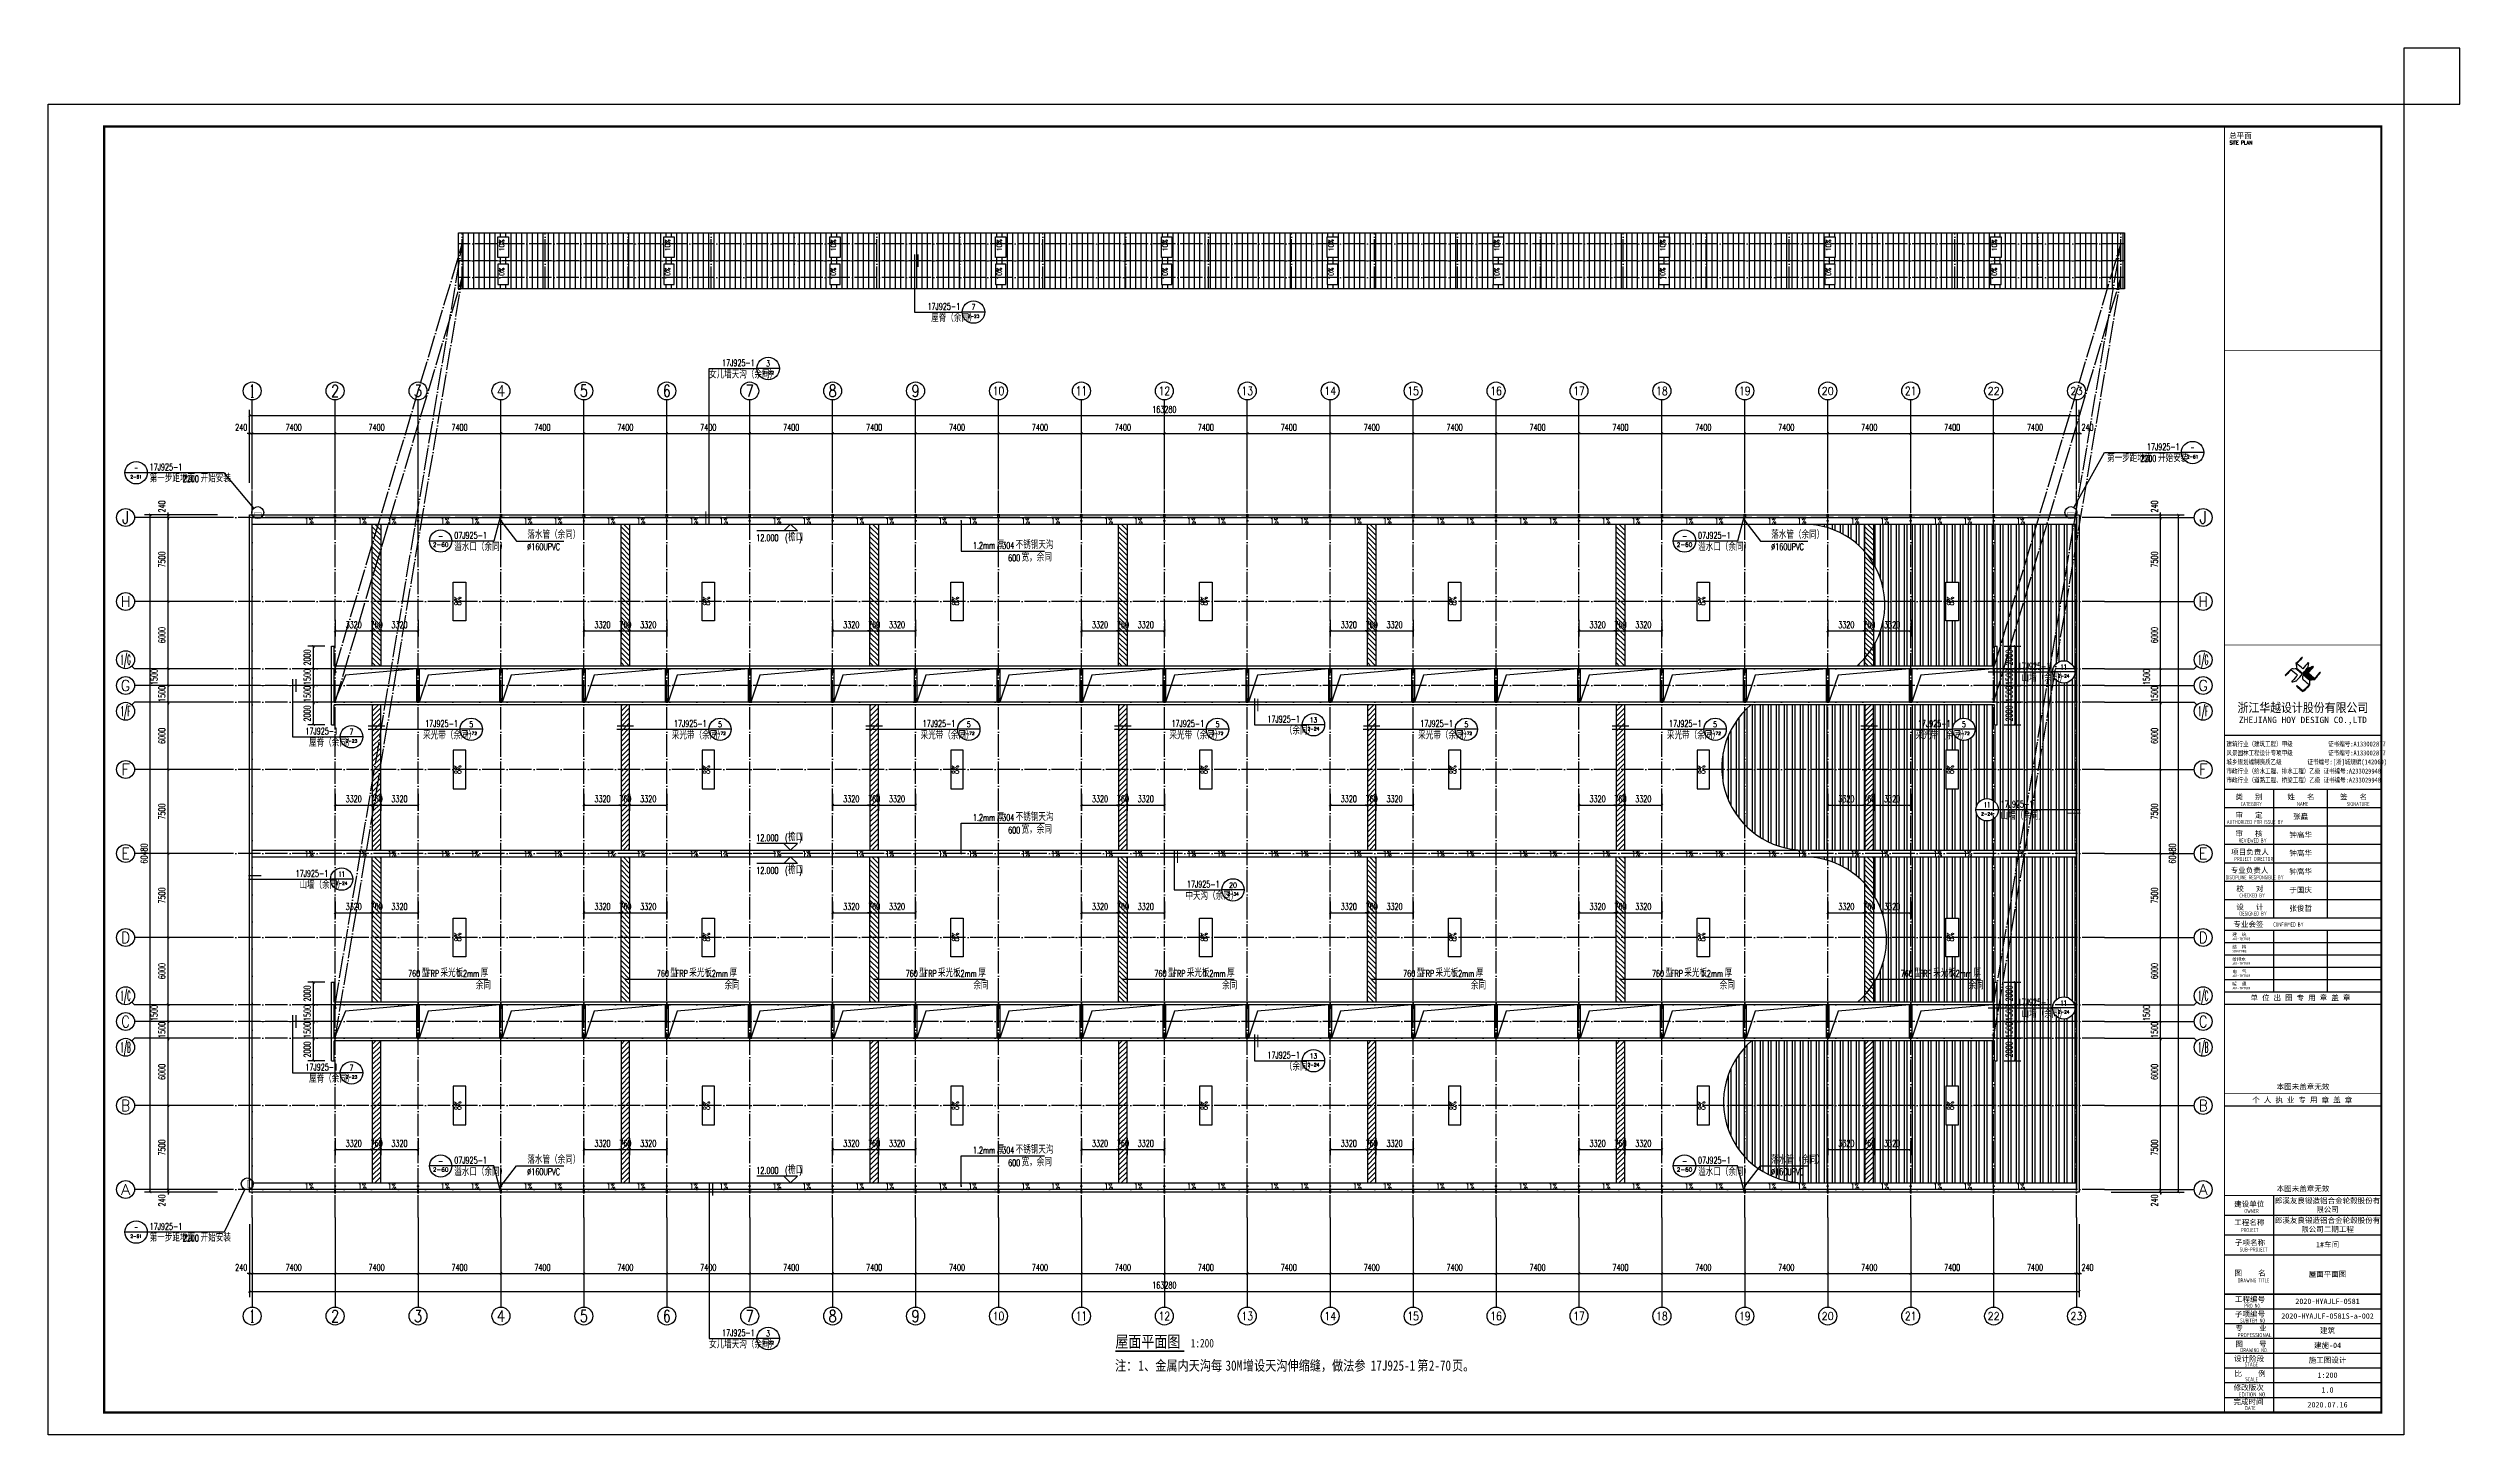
# Model space of a CAD drawing. Extents: x 13276711 to 13543385, y -848943 to -68012.
# Drawn here: x 13328185 to 13543385, y -566643 to -442843 of the extents above; entities that cross this region are included whole.
import ezdxf
from ezdxf.enums import TextEntityAlignment as Align

# ---------------------------------------------------------------- set-up
doc = ezdxf.new("R2010")
doc.units = 0
doc.header["$LTSCALE"] = 1000
doc.header["$MEASUREMENT"] = 0
doc.linetypes.add('DASH', pattern=[0.35, 0.25, -0.1])
doc.linetypes.add('DOTE', pattern=[2.42, 2, -0.2, 0.02, -0.2])
for name, color, linetype in [('AXIS', 3, 'Continuous'), ('AXIS_TEXT', 7, 'Continuous'), ('COLUMN', 2, 'Continuous'), ('DIM_IDEN', 3, 'Continuous'), ('DIM_LEAD', 3, 'Continuous'), ('DIM_SYMB', 3, 'Continuous'), ('DOTE', 1, 'DOTE'), ('HYTK-GK', 7, 'Continuous'), ('PUB_DIM', 3, 'Continuous'), ('PUB_TEXT', 7, 'Continuous'), ('PUB_TITLE', 4, 'Continuous'), ('TK', 4, 'Continuous'), ('WALL-PARAPET', 6, 'Continuous'), ('填充', 251, 'Continuous'), ('采光带', 4, 'Continuous'), ('雨水管', 4, 'Continuous')]:
    doc.layers.add(name, color=color, linetype=linetype)
doc.styles.add('-宋体', font='', dxfattribs={"width": 0.8})
doc.styles.add('_TCH_AXIS', font='COMPLEX', dxfattribs={"bigfont": 'GBCBIG'})
doc.styles.add('_TCH_DIM', font='SIMPLEX', dxfattribs={"bigfont": 'GBCBIG'})
doc.styles.add('_TCH_DIM_T3', font='SIMPLEX', dxfattribs={"width": 0.705882, "bigfont": 'GBCBIG'})
doc.styles.add('_TCH_LABEL', font='COMPLEX', dxfattribs={"bigfont": 'GBCBIG'})
doc.styles.add('COMPLEX', font='COMPLEX')
doc.styles.add('HT', font='simhei.ttf', dxfattribs={"width": 0.8})
doc.styles.add('ROMANS', font='romans', dxfattribs={"width": 0.65, "height": 231.275})
doc.styles.add('TSSD_REIN', font='tssdeng.shx', dxfattribs={"width": 0.7, "bigfont": 'tssdchn.shx'})
doc.styles.add('YAYA', font='', dxfattribs={"width": 0.8, "height": 1})
doc.styles.add('图签宋体', font='', dxfattribs={"height": 300})
doc.styles.add('图签黑体', font='simhei.ttf', dxfattribs={"height": 550})
doc.styles.get('-宋体').set_extended_font_data('SimSun')
doc.styles.get('YAYA').set_extended_font_data('SimSun')
doc.styles.get('图签宋体').set_extended_font_data('NSimSun')
doc.dimstyles.new('_TCH_ARCH&&200', dxfattribs={"dimtxt": 595, "dimasz": 200, "dimexe": 500, "dimexo": 600, "dimgap": 252.5, "dimtad": 1, "dimdec": 0, "dimzin": 0, "dimdsep": 46, "dimtxsty": '_TCH_DIM_T3', "dimblk": 'ARCHTICK', "dimcen": 0.09, "dimclrt": 7, "dimazin": 2, "dimtfac": 1, "dimtdec": 0, "dimtix": 1, "dimtmove": 2, "dimatfit": 3, "dimfxl": 0, "dimtolj": 1, "dimtzin": 0, "dimarcsym": 0})

msp = doc.modelspace()

# ---------------------------------------------------------------- texts
at = {"layer": 'PUB_TEXT', "style": '_TCH_DIM', "width": 0.705882}
for s, height, p in [('10%%%', 446.25, (13368874.3, -460960.6)), ('10%%%', 446.25, (13383674.3, -460960.6)), ('10%%%', 446.25, (13398474.3, -460960.6)), ('10%%%', 446.25, (13413274.3, -460960.6)), ('10%%%', 446.25, (13428074.3, -460960.6)), ('10%%%', 446.25, (13442874.3, -460960.6)), ('10%%%', 446.25, (13457674.3, -460960.6)), ('10%%%', 446.25, (13472474.3, -460960.6)), ('10%%%', 446.25, (13487274.3, -460960.6)), ('10%%%', 446.25, (13502074.3, -460960.6)), ('10%%%', 446.25, (13368874.3, -463493.6)), ('10%%%', 446.25, (13383674.3, -463493.6)), ('10%%%', 446.25, (13398474.3, -463493.6)), ('10%%%', 446.25, (13413274.3, -463493.6)), ('10%%%', 446.25, (13428074.3, -463493.6)), ('10%%%', 446.25, (13442874.3, -463493.6)), ('10%%%', 446.25, (13457674.3, -463493.6)), ('10%%%', 446.25, (13472474.3, -463493.6)), ('10%%%', 446.25, (13487274.3, -463493.6)), ('10%%%', 446.25, (13502074.3, -463493.6)), ('8%', 595, (13365037.1, -492598.1)), ('8%', 595, (13387237.1, -492598.1)), ('8%', 595, (13409437.1, -492598.1)), ('8%', 595, (13431637.1, -492598.1)), ('8%', 595, (13453837.1, -492598.1)), ('8%', 595, (13476037.1, -492598.1)), ('8%', 595, (13498237.1, -492598.1)), ('8%', 595, (13365037.1, -507648.1)), ('8%', 595, (13387237.1, -507648.1)), ('8%', 595, (13409437.1, -507648.1)), ('8%', 595, (13431637.1, -507648.1)), ('8%', 595, (13453837.1, -507648.1)), ('8%', 595, (13476037.1, -507648.1)), ('8%', 595, (13498237.1, -507648.1)), ('8%', 595, (13365037.1, -522598.1)), ('8%', 595, (13387237.1, -522598.1)), ('8%', 595, (13409437.1, -522598.1)), ('8%', 595, (13431637.1, -522598.1)), ('8%', 595, (13453837.1, -522598.1)), ('8%', 595, (13476037.1, -522598.1)), ('8%', 595, (13498237.1, -522598.1)), ('8%', 595, (13365037.1, -537648.1)), ('8%', 595, (13387237.1, -537648.1)), ('8%', 595, (13409437.1, -537648.1)), ('8%', 595, (13431637.1, -537648.1)), ('8%', 595, (13453837.1, -537648.1)), ('8%', 595, (13476037.1, -537648.1)), ('8%', 595, (13498237.1, -537648.1))]:
    msp.add_text(s, height=height, rotation=90, dxfattribs=at).set_placement(p)
at = {"layer": 'PUB_TEXT'}
for s, height, style, width, p in [('17J925-1', 595, '_TCH_LABEL', 0.705882, (13406646.8, -466192.1)), ('17J925-1', 595, '_TCH_LABEL', 0.705882, (13388317.7, -471233.1)), ('2200', 595, '_TCH_DIM', 0.705882, (13514857.8, -479786.1)), ('17J925-1', 595, '_TCH_DIM', 0.705882, (13515474.4, -478733.1)), ('17J925-1', 595, '_TCH_DIM', 0.705882, (13337235.3, -480533.1)), ('2200', 595, '_TCH_DIM', 0.705882, (13340184.2, -481586.1)), ('1%%%', 595, '_TCH_DIM', 0.705882, (13351077.3, -485340.6)), ('1%%%', 595, '_TCH_DIM', 0.705882, (13355812.4, -485340.6)), ('1%%%', 595, '_TCH_DIM', 0.705882, (13358477.3, -485340.6)), ('1%%%', 595, '_TCH_DIM', 0.705882, (13363212.4, -485340.6)), ('1%%%', 595, '_TCH_DIM', 0.705882, (13365877.3, -485340.6)), ('1%%%', 595, '_TCH_DIM', 0.705882, (13370612.4, -485340.6)), ('1%%%', 595, '_TCH_DIM', 0.705882, (13373277.3, -485340.6)), ('1%%%', 595, '_TCH_DIM', 0.705882, (13378012.4, -485340.6)), ('1%%%', 595, '_TCH_DIM', 0.705882, (13380677.3, -485340.6)), ('1%%%', 595, '_TCH_DIM', 0.705882, (13385412.4, -485340.6)), ('1%%%', 595, '_TCH_DIM', 0.705882, (13388077.3, -485340.6)), ('12.000', 595, '_TCH_DIM', 0.705882, (13391373.6, -486853.1)), ('1%%%', 595, '_TCH_DIM', 0.705882, (13392812.4, -485340.6)), ('(', 595, '_TCH_DIM', 0.705882, (13393933.6, -486853.1)), (')', 595, '_TCH_DIM', 0.705882, (13395196.6, -486853.1)), ('1%%%', 595, '_TCH_DIM', 0.705882, (13395477.3, -485340.6)), ('1%%%', 595, '_TCH_DIM', 0.705882, (13400212.4, -485340.6)), ('1%%%', 595, '_TCH_DIM', 0.705882, (13402877.3, -485340.6)), ('1%%%', 595, '_TCH_DIM', 0.705882, (13407612.4, -485340.6)), ('1%%%', 595, '_TCH_DIM', 0.705882, (13410277.3, -485340.6)), ('1%%%', 595, '_TCH_DIM', 0.705882, (13415012.4, -485340.6)), ('1%%%', 595, '_TCH_DIM', 0.705882, (13417677.3, -485340.6)), ('1%%%', 595, '_TCH_DIM', 0.705882, (13422412.4, -485340.6)), ('1%%%', 595, '_TCH_DIM', 0.705882, (13425077.3, -485340.6)), ('1%%%', 595, '_TCH_DIM', 0.705882, (13429812.4, -485340.6)), ('1%%%', 595, '_TCH_DIM', 0.705882, (13432477.3, -485340.6)), ('1%%%', 595, '_TCH_DIM', 0.705882, (13437212.4, -485340.6)), ('1%%%', 595, '_TCH_DIM', 0.705882, (13439877.3, -485340.6)), ('1%%%', 595, '_TCH_DIM', 0.705882, (13444612.4, -485340.6)), ('1%%%', 595, '_TCH_DIM', 0.705882, (13447277.3, -485340.6)), ('1%%%', 595, '_TCH_DIM', 0.705882, (13452012.4, -485340.6)), ('1%%%', 595, '_TCH_DIM', 0.705882, (13454677.3, -485340.6)), ('1%%%', 595, '_TCH_DIM', 0.705882, (13459412.4, -485340.6)), ('1%%%', 595, '_TCH_DIM', 0.705882, (13462077.3, -485340.6)), ('1%%%', 595, '_TCH_DIM', 0.705882, (13466812.4, -485340.6)), ('1%%%', 595, '_TCH_DIM', 0.705882, (13469477.3, -485340.6)), ('1%%%', 595, '_TCH_DIM', 0.705882, (13474212.4, -485340.6)), ('1%%%', 595, '_TCH_DIM', 0.705882, (13476877.3, -485340.6)), ('1%%%', 595, '_TCH_DIM', 0.705882, (13481612.4, -485340.6)), ('1%%%', 595, '_TCH_DIM', 0.705882, (13484277.3, -485340.6)), ('1%%%', 595, '_TCH_DIM', 0.705882, (13489012.4, -485340.6)), ('1%%%', 595, '_TCH_DIM', 0.705882, (13491677.3, -485340.6)), ('1%%%', 595, '_TCH_DIM', 0.705882, (13496412.4, -485340.6)), ('1%%%', 595, '_TCH_DIM', 0.705882, (13499077.3, -485340.6)), ('1%%%', 595, '_TCH_DIM', 0.705882, (13503812.4, -485340.6)), ('%%c160UPVC', 595, '_TCH_DIM', 0.705882, (13370934.1, -487648.1)), ('1.2mm', 595, '_TCH_DIM', 0.705882, (13410702.7, -487533.1)), ('304', 595, '_TCH_DIM', 0.705882, (13413314.2, -487533.1)), ('600', 595, '_TCH_DIM', 0.705882, (13413842.9, -488653.1)), ('%%c160UPVC', 595, '_TCH_DIM', 0.705882, (13481934.1, -487648.1)), ('17J925-1', 595, '_TCH_LABEL', 0.705882, (13503930.3, -498325.2)), ('17J925-1', 595, '_TCH_LABEL', 0.705882, (13351134.8, -504113.1)), ('17J925-1', 595, '_TCH_LABEL', 0.705882, (13361822.1, -503445.4)), ('17J925-1', 595, '_TCH_LABEL', 0.705882, (13384022.1, -503445.4)), ('17J925-1', 595, '_TCH_LABEL', 0.705882, (13406222.1, -503445.4)), ('17J925-1', 595, '_TCH_LABEL', 0.705882, (13428422.1, -503445.4)), ('17J925-1', 595, '_TCH_LABEL', 0.705882, (13436979.5, -503033.1)), ('17J925-1', 595, '_TCH_LABEL', 0.705882, (13450622.1, -503445.4)), ('17J925-1', 595, '_TCH_LABEL', 0.705882, (13472822.1, -503445.4)), ('17J925-1', 595, '_TCH_LABEL', 0.705882, (13495022.1, -503445.4)), ('1.2mm', 595, '_TCH_DIM', 0.705882, (13410702.7, -511833.1)), ('304', 595, '_TCH_DIM', 0.705882, (13413314.2, -511833.1)), ('17J925-1', 595, '_TCH_LABEL', 0.705882, (13502410.3, -510630.7)), ('12.000', 595, '_TCH_DIM', 0.705882, (13391373.6, -513633.1)), ('(', 595, '_TCH_DIM', 0.705882, (13393933.6, -513633.1)), (')', 595, '_TCH_DIM', 0.705882, (13395196.6, -513633.1)), ('600', 595, '_TCH_DIM', 0.705882, (13413842.9, -512953.1)), ('17J925-1', 595, '_TCH_LABEL', 0.705882, (13350259.4, -516816.9)), ('1%%%', 595, '_TCH_DIM', 0.705882, (13351077.3, -515040.6)), ('1%%%', 595, '_TCH_DIM', 0.705882, (13355812.4, -515040.6)), ('1%%%', 595, '_TCH_DIM', 0.705882, (13358477.3, -515040.6)), ('1%%%', 595, '_TCH_DIM', 0.705882, (13363212.4, -515040.6)), ('1%%%', 595, '_TCH_DIM', 0.705882, (13365877.3, -515040.6)), ('1%%%', 595, '_TCH_DIM', 0.705882, (13370612.4, -515040.6)), ('1%%%', 595, '_TCH_DIM', 0.705882, (13373277.3, -515040.6)), ('1%%%', 595, '_TCH_DIM', 0.705882, (13378012.4, -515040.6)), ('1%%%', 595, '_TCH_DIM', 0.705882, (13380677.3, -515040.6)), ('1%%%', 595, '_TCH_DIM', 0.705882, (13385412.4, -515040.6)), ('1%%%', 595, '_TCH_DIM', 0.705882, (13388077.3, -515040.6)), ('12.000', 595, '_TCH_DIM', 0.705882, (13391373.6, -516553.1)), ('1%%%', 595, '_TCH_DIM', 0.705882, (13392812.4, -515040.6)), ('(', 595, '_TCH_DIM', 0.705882, (13393933.6, -516553.1)), (')', 595, '_TCH_DIM', 0.705882, (13395196.6, -516553.1)), ('1%%%', 595, '_TCH_DIM', 0.705882, (13395477.3, -515040.6)), ('1%%%', 595, '_TCH_DIM', 0.705882, (13400212.4, -515040.6)), ('1%%%', 595, '_TCH_DIM', 0.705882, (13402877.3, -515040.6)), ('1%%%', 595, '_TCH_DIM', 0.705882, (13407612.4, -515040.6)), ('1%%%', 595, '_TCH_DIM', 0.705882, (13410277.3, -515040.6)), ('1%%%', 595, '_TCH_DIM', 0.705882, (13415012.4, -515040.6)), ('1%%%', 595, '_TCH_DIM', 0.705882, (13417677.3, -515040.6)), ('1%%%', 595, '_TCH_DIM', 0.705882, (13422412.4, -515040.6)), ('1%%%', 595, '_TCH_DIM', 0.705882, (13425077.3, -515040.6)), ('1%%%', 595, '_TCH_DIM', 0.705882, (13429812.4, -515040.6)), ('1%%%', 595, '_TCH_DIM', 0.705882, (13432477.3, -515040.6)), ('1%%%', 595, '_TCH_DIM', 0.705882, (13437212.4, -515040.6)), ('1%%%', 595, '_TCH_DIM', 0.705882, (13439877.3, -515040.6)), ('1%%%', 595, '_TCH_DIM', 0.705882, (13444612.4, -515040.6)), ('1%%%', 595, '_TCH_DIM', 0.705882, (13447277.3, -515040.6)), ('1%%%', 595, '_TCH_DIM', 0.705882, (13452012.4, -515040.6)), ('1%%%', 595, '_TCH_DIM', 0.705882, (13454677.3, -515040.6)), ('1%%%', 595, '_TCH_DIM', 0.705882, (13459412.4, -515040.6)), ('1%%%', 595, '_TCH_DIM', 0.705882, (13462077.3, -515040.6)), ('1%%%', 595, '_TCH_DIM', 0.705882, (13466812.4, -515040.6)), ('1%%%', 595, '_TCH_DIM', 0.705882, (13469477.3, -515040.6)), ('1%%%', 595, '_TCH_DIM', 0.705882, (13474212.4, -515040.6)), ('1%%%', 595, '_TCH_DIM', 0.705882, (13476877.3, -515040.6)), ('1%%%', 595, '_TCH_DIM', 0.705882, (13481612.4, -515040.6)), ('1%%%', 595, '_TCH_DIM', 0.705882, (13484277.3, -515040.6)), ('1%%%', 595, '_TCH_DIM', 0.705882, (13489012.4, -515040.6)), ('1%%%', 595, '_TCH_DIM', 0.705882, (13491677.3, -515040.6)), ('1%%%', 595, '_TCH_DIM', 0.705882, (13496412.4, -515040.6)), ('1%%%', 595, '_TCH_DIM', 0.705882, (13499077.3, -515040.6)), ('1%%%', 595, '_TCH_DIM', 0.705882, (13503812.4, -515040.6)), ('17J925-1', 595, '_TCH_LABEL', 0.705882, (13429800.6, -517783.1)), ('760', 595, '_TCH_DIM', 0.705882, (13360295.3, -525752.6)), ('FRP', 595, '_TCH_DIM', 0.705882, (13361986.8, -525752.6)), ('1.2mm', 595, '_TCH_DIM', 0.705882, (13364661.3, -525752.6)), ('760', 595, '_TCH_DIM', 0.705882, (13382495.3, -525752.6)), ('FRP', 595, '_TCH_DIM', 0.705882, (13384186.8, -525752.6)), ('1.2mm', 595, '_TCH_DIM', 0.705882, (13386861.3, -525752.6)), ('760', 595, '_TCH_DIM', 0.705882, (13404695.3, -525752.6)), ('FRP', 595, '_TCH_DIM', 0.705882, (13406386.8, -525752.6)), ('1.2mm', 595, '_TCH_DIM', 0.705882, (13409061.3, -525752.6)), ('760', 595, '_TCH_DIM', 0.705882, (13426895.3, -525752.6)), ('FRP', 595, '_TCH_DIM', 0.705882, (13428586.8, -525752.6)), ('1.2mm', 595, '_TCH_DIM', 0.705882, (13431261.3, -525752.6)), ('760', 595, '_TCH_DIM', 0.705882, (13449095.3, -525752.6)), ('FRP', 595, '_TCH_DIM', 0.705882, (13450786.8, -525752.6)), ('1.2mm', 595, '_TCH_DIM', 0.705882, (13453461.3, -525752.6)), ('760', 595, '_TCH_DIM', 0.705882, (13471295.3, -525752.6)), ('FRP', 595, '_TCH_DIM', 0.705882, (13472986.8, -525752.6)), ('1.2mm', 595, '_TCH_DIM', 0.705882, (13475661.3, -525752.6)), ('760', 595, '_TCH_DIM', 0.705882, (13493495.3, -525752.6)), ('FRP', 595, '_TCH_DIM', 0.705882, (13495186.8, -525752.6)), ('1.2mm', 595, '_TCH_DIM', 0.705882, (13497861.3, -525752.6)), ('17J925-1', 595, '_TCH_LABEL', 0.705882, (13503930.3, -528325.2)), ('17J925-1', 595, '_TCH_LABEL', 0.705882, (13351134.8, -534113.1)), ('17J925-1', 595, '_TCH_LABEL', 0.705882, (13436979.5, -533033.1)), ('1.2mm', 595, '_TCH_DIM', 0.705882, (13410702.7, -541533.1)), ('304', 595, '_TCH_DIM', 0.705882, (13413314.2, -541533.1)), ('600', 595, '_TCH_DIM', 0.705882, (13413842.9, -542653.1)), ('1%%%', 595, '_TCH_DIM', 0.705882, (13351077.3, -544740.6)), ('1%%%', 595, '_TCH_DIM', 0.705882, (13355812.4, -544740.6)), ('1%%%', 595, '_TCH_DIM', 0.705882, (13358477.3, -544740.6)), ('1%%%', 595, '_TCH_DIM', 0.705882, (13363212.4, -544740.6)), ('1%%%', 595, '_TCH_DIM', 0.705882, (13365877.3, -544740.6)), ('1%%%', 595, '_TCH_DIM', 0.705882, (13370612.4, -544740.6)), ('%%c160UPVC', 595, '_TCH_DIM', 0.705882, (13370934.1, -543448.1)), ('1%%%', 595, '_TCH_DIM', 0.705882, (13373277.3, -544740.6)), ('1%%%', 595, '_TCH_DIM', 0.705882, (13378012.4, -544740.6)), ('1%%%', 595, '_TCH_DIM', 0.705882, (13380677.3, -544740.6)), ('1%%%', 595, '_TCH_DIM', 0.705882, (13385412.4, -544740.6)), ('1%%%', 595, '_TCH_DIM', 0.705882, (13388077.3, -544740.6)), ('12.000', 595, '_TCH_DIM', 0.705882, (13391373.6, -543333.1)), ('1%%%', 595, '_TCH_DIM', 0.705882, (13392812.4, -544740.6)), ('(', 595, '_TCH_DIM', 0.705882, (13393933.6, -543333.1)), (')', 595, '_TCH_DIM', 0.705882, (13395196.6, -543333.1)), ('1%%%', 595, '_TCH_DIM', 0.705882, (13395477.3, -544740.6)), ('1%%%', 595, '_TCH_DIM', 0.705882, (13400212.4, -544740.6)), ('1%%%', 595, '_TCH_DIM', 0.705882, (13402877.3, -544740.6)), ('1%%%', 595, '_TCH_DIM', 0.705882, (13407612.4, -544740.6)), ('1%%%', 595, '_TCH_DIM', 0.705882, (13410277.3, -544740.6)), ('1%%%', 595, '_TCH_DIM', 0.705882, (13415012.4, -544740.6)), ('1%%%', 595, '_TCH_DIM', 0.705882, (13417677.3, -544740.6)), ('1%%%', 595, '_TCH_DIM', 0.705882, (13422412.4, -544740.6)), ('1%%%', 595, '_TCH_DIM', 0.705882, (13425077.3, -544740.6)), ('1%%%', 595, '_TCH_DIM', 0.705882, (13429812.4, -544740.6)), ('1%%%', 595, '_TCH_DIM', 0.705882, (13432477.3, -544740.6)), ('1%%%', 595, '_TCH_DIM', 0.705882, (13437212.4, -544740.6)), ('1%%%', 595, '_TCH_DIM', 0.705882, (13439877.3, -544740.6)), ('1%%%', 595, '_TCH_DIM', 0.705882, (13444612.4, -544740.6)), ('1%%%', 595, '_TCH_DIM', 0.705882, (13447277.3, -544740.6)), ('1%%%', 595, '_TCH_DIM', 0.705882, (13452012.4, -544740.6)), ('1%%%', 595, '_TCH_DIM', 0.705882, (13454677.3, -544740.6)), ('1%%%', 595, '_TCH_DIM', 0.705882, (13459412.4, -544740.6)), ('1%%%', 595, '_TCH_DIM', 0.705882, (13462077.3, -544740.6)), ('1%%%', 595, '_TCH_DIM', 0.705882, (13466812.4, -544740.6)), ('1%%%', 595, '_TCH_DIM', 0.705882, (13469477.3, -544740.6)), ('1%%%', 595, '_TCH_DIM', 0.705882, (13474212.4, -544740.6)), ('1%%%', 595, '_TCH_DIM', 0.705882, (13476877.3, -544740.6)), ('1%%%', 595, '_TCH_DIM', 0.705882, (13481612.4, -544740.6)), ('%%c160UPVC', 595, '_TCH_DIM', 0.705882, (13481934.1, -543448.1)), ('1%%%', 595, '_TCH_DIM', 0.705882, (13484277.3, -544740.6)), ('1%%%', 595, '_TCH_DIM', 0.705882, (13489012.4, -544740.6)), ('1%%%', 595, '_TCH_DIM', 0.705882, (13491677.3, -544740.6)), ('1%%%', 595, '_TCH_DIM', 0.705882, (13496412.4, -544740.6)), ('1%%%', 595, '_TCH_DIM', 0.705882, (13499077.3, -544740.6)), ('1%%%', 595, '_TCH_DIM', 0.705882, (13503812.4, -544740.6)), ('17J925-1', 595, '_TCH_DIM', 0.705882, (13337235.3, -548333.1)), ('2200', 595, '_TCH_DIM', 0.705882, (13340184.2, -549386.1)), ('17J925-1', 595, '_TCH_LABEL', 0.705882, (13388317.7, -557833.1)), ('屋面平面图', 1063.29, 'YAYA', 0.8, (13423411.4, -558843.1)), ('1:200', 759.49, 'YAYA', 0.8, (13430139.7, -558843.1)), ('注：', 911.39, '-宋体', 0.8, (13423387.6, -560915.4)), ('1', 911.4, '-宋体', 0.8, (13425461.6, -560915.4)), ('、金属内天沟每', 911.39, '-宋体', 0.8, (13425980.1, -560915.4)), ('30M', 911.39, '-宋体', 0.8, (13433238.8, -560915.4)), ('增设天沟伸缩缝，做法参', 911.392, '-宋体', 0.8, (13434794.2, -560915.4)), ('17J925-1', 911.39, '-宋体', 0.8, (13446200.8, -560915.4)), ('第', 911.4, '-宋体', 0.8, (13450348.7, -560915.4)), ('2-70', 911.39, '-宋体', 0.8, (13451385.6, -560915.4)), ('页。', 911.39, '-宋体', 0.8, (13453459.5, -560915.4))]:
    msp.add_text(s, height=height, dxfattribs=dict(at, style=style, width=width)).set_placement(p)
for s, height, style, p in [('屋脊（余同）', 675.18, '_TCH_LABEL', (13406972.4, -467282)), ('女儿墙天沟（余同）', 675.18, '_TCH_LABEL', (13387153.9, -472322.9)), ('第一步距地面', 675.18, '_TCH_DIM', (13511908.9, -479786.1)), ('开始安装', 675.18, '_TCH_DIM', (13516457.8, -479786.1)), ('第一步距地面', 675.18, '_TCH_DIM', (13337235.3, -481586.1)), ('开始安装', 675.18, '_TCH_DIM', (13341784.2, -481586.1)), ('落水管（余同）', 675.18, '_TCH_DIM', (13370943, -486633.1)), ('檐口', 675.18, '_TCH_DIM', (13394213.6, -486853.1)), ('落水管（余同）', 675.18, '_TCH_DIM', (13481943, -486633.1)), ('厚', 675.2, '_TCH_DIM', (13412822.7, -487533.1)), ('不锈钢天沟', 675.18, '_TCH_DIM', (13414514.2, -487533.1)), ('宽，余同', 675.18, '_TCH_DIM', (13415042.9, -488653.1)), ('山墙（余同）', 675.18, '_TCH_LABEL', (13504270.8, -499404.4)), ('（余同）', 675.18, '_TCH_LABEL', (13438536, -504112.3)), ('屋脊（余同）', 675.18, '_TCH_LABEL', (13351460.4, -505202.9)), ('采光带（余同）', 675.18, '_TCH_LABEL', (13361633.8, -504540.5)), ('采光带（余同）', 675.18, '_TCH_LABEL', (13383833.8, -504540.5)), ('采光带（余同）', 675.18, '_TCH_LABEL', (13406033.8, -504540.5)), ('采光带（余同）', 675.18, '_TCH_LABEL', (13428233.8, -504540.5)), ('采光带（余同）', 675.18, '_TCH_LABEL', (13450433.8, -504540.5)), ('采光带（余同）', 675.18, '_TCH_LABEL', (13472633.8, -504540.5)), ('采光带（余同）', 675.18, '_TCH_LABEL', (13494833.8, -504540.5)), ('厚', 675.2, '_TCH_DIM', (13412822.7, -511833.1)), ('不锈钢天沟', 675.18, '_TCH_DIM', (13414514.2, -511833.1)), ('山墙（余同）', 675.18, '_TCH_LABEL', (13502410.3, -511710)), ('檐口', 675.18, '_TCH_DIM', (13394213.6, -513633.1)), ('宽，余同', 675.18, '_TCH_DIM', (13415042.9, -512953.1)), ('檐口', 675.18, '_TCH_DIM', (13394213.6, -516553.1)), ('山墙（余同）', 675.18, '_TCH_LABEL', (13350599.8, -517896.1)), ('中天沟（余同）', 675.18, '_TCH_LABEL', (13429664.5, -518878.3)), ('型', 675.2, '_TCH_DIM', (13361495.3, -525752.6)), ('采光板', 675.18, '_TCH_DIM', (13363186.8, -525752.6)), ('厚', 675.2, '_TCH_DIM', (13366781.3, -525752.6)), ('型', 675.2, '_TCH_DIM', (13383695.3, -525752.6)), ('采光板', 675.18, '_TCH_DIM', (13385386.8, -525752.6)), ('厚', 675.2, '_TCH_DIM', (13388981.3, -525752.6)), ('型', 675.2, '_TCH_DIM', (13405895.3, -525752.6)), ('采光板', 675.18, '_TCH_DIM', (13407586.8, -525752.6)), ('厚', 675.2, '_TCH_DIM', (13411181.3, -525752.6)), ('型', 675.2, '_TCH_DIM', (13428095.3, -525752.6)), ('采光板', 675.18, '_TCH_DIM', (13429786.8, -525752.6)), ('厚', 675.2, '_TCH_DIM', (13433381.3, -525752.6)), ('型', 675.2, '_TCH_DIM', (13450295.3, -525752.6)), ('采光板', 675.18, '_TCH_DIM', (13451986.8, -525752.6)), ('厚', 675.2, '_TCH_DIM', (13455581.3, -525752.6)), ('型', 675.2, '_TCH_DIM', (13472495.3, -525752.6)), ('采光板', 675.18, '_TCH_DIM', (13474186.8, -525752.6)), ('厚', 675.2, '_TCH_DIM', (13477781.3, -525752.6)), ('型', 675.2, '_TCH_DIM', (13494695.3, -525752.6)), ('采光板', 675.18, '_TCH_DIM', (13496386.8, -525752.6)), ('厚', 675.2, '_TCH_DIM', (13499981.3, -525752.6)), ('余同', 675.18, '_TCH_DIM', (13366341.9, -526872.6)), ('余同', 675.18, '_TCH_DIM', (13388541.9, -526872.6)), ('余同', 675.18, '_TCH_DIM', (13410741.9, -526872.6)), ('余同', 675.18, '_TCH_DIM', (13432941.9, -526872.6)), ('余同', 675.18, '_TCH_DIM', (13455141.9, -526872.6)), ('余同', 675.18, '_TCH_DIM', (13477341.9, -526872.6)), ('余同', 675.18, '_TCH_DIM', (13499541.9, -526872.6)), ('山墙（余同）', 675.18, '_TCH_LABEL', (13504270.8, -529404.4)), ('（余同）', 675.18, '_TCH_LABEL', (13438536, -534112.3)), ('屋脊（余同）', 675.18, '_TCH_LABEL', (13351460.4, -535202.9)), ('落水管（余同）', 675.18, '_TCH_DIM', (13370943, -542433.1)), ('厚', 675.2, '_TCH_DIM', (13412822.7, -541533.1)), ('不锈钢天沟', 675.18, '_TCH_DIM', (13414514.2, -541533.1)), ('宽，余同', 675.18, '_TCH_DIM', (13415042.9, -542653.1)), ('落水管（余同）', 675.18, '_TCH_DIM', (13481943, -542433.1)), ('檐口', 675.18, '_TCH_DIM', (13394213.6, -543333.1)), ('第一步距地面', 675.18, '_TCH_DIM', (13337235.3, -549386.1)), ('开始安装', 675.18, '_TCH_DIM', (13341784.2, -549386.1)), ('女儿墙天沟（余同）', 675.18, '_TCH_LABEL', (13387153.9, -558922.9))]:
    msp.add_text(s, height=height, dxfattribs=dict(at, style=style)).set_placement(p)
for s, height, style, p, p2 in [('2-23', 272.78, '_TCH_LABEL', (13410237.3, -466907.5), (13411276.4, -466907.5)), ('7', 522, '_TCH_LABEL', (13410582.8, -466217), (13410930.8, -466217)), ('3', 522, '_TCH_LABEL', (13392253.7, -471258), (13392601.7, -471258)), ('2-22', 272.78, '_TCH_LABEL', (13391908.1, -471948.5), (13392947.3, -471948.5)), ('2-61', 297.49, '_TCH_DIM', (13519041.5, -479467.3), (13520047.3, -479467.3)), ('2-61', 297.49, '_TCH_DIM', (13335522.4, -481267.3), (13336528.2, -481267.3)), ('2-24', 270.24, '_TCH_LABEL', (13507519.1, -499038.7), (13508561.5, -499038.7)), ('11', 479.72, '_TCH_LABEL', (13507754.8, -498343.7), (13508325.9, -498343.7)), ('5', 522, '_TCH_LABEL', (13365758.1, -503470.3), (13366106.1, -503470.3)), ('5', 522, '_TCH_LABEL', (13387958.1, -503470.3), (13388306.1, -503470.3)), ('5', 522, '_TCH_LABEL', (13410158.1, -503470.3), (13410506.1, -503470.3)), ('5', 522, '_TCH_LABEL', (13432358.1, -503470.3), (13432706.1, -503470.3)), ('2-24', 270.24, '_TCH_LABEL', (13440568.3, -503746.6), (13441610.7, -503746.6)), ('13', 452.94, '_TCH_LABEL', (13440755.2, -503047.3), (13441423.8, -503047.3)), ('5', 522, '_TCH_LABEL', (13454558.1, -503470.3), (13454906.1, -503470.3)), ('5', 522, '_TCH_LABEL', (13476758.1, -503470.3), (13477106.1, -503470.3)), ('5', 522, '_TCH_LABEL', (13498958.1, -503470.3), (13499306.1, -503470.3)), ('2-23', 272.78, '_TCH_LABEL', (13354725.2, -504828.5), (13355764.4, -504828.5)), ('7', 522, '_TCH_LABEL', (13355070.8, -504138), (13355418.8, -504138)), ('2-72', 272.78, '_TCH_LABEL', (13365412.5, -504160.8), (13366451.6, -504160.8)), ('2-72', 272.78, '_TCH_LABEL', (13387612.5, -504160.8), (13388651.6, -504160.8)), ('2-72', 272.78, '_TCH_LABEL', (13409812.5, -504160.8), (13410851.6, -504160.8)), ('2-72', 272.78, '_TCH_LABEL', (13432012.5, -504160.8), (13433051.6, -504160.8)), ('2-72', 272.78, '_TCH_LABEL', (13454212.5, -504160.8), (13455251.6, -504160.8)), ('2-72', 272.78, '_TCH_LABEL', (13476412.5, -504160.8), (13477451.6, -504160.8)), ('2-72', 272.78, '_TCH_LABEL', (13498612.5, -504160.8), (13499651.6, -504160.8)), ('2-24', 270.24, '_TCH_LABEL', (13500679.2, -511344.3), (13501721.5, -511344.3)), ('11', 479.72, '_TCH_LABEL', (13500914.8, -510649.3), (13501485.9, -510649.3)), ('11', 479.72, '_TCH_LABEL', (13354083.8, -516835.5), (13354654.9, -516835.5)), ('2-24', 270.24, '_TCH_LABEL', (13353848.2, -517530.4), (13354890.5, -517530.4)), ('2-34', 270.24, '_TCH_LABEL', (13433389.4, -518496.6), (13434431.8, -518496.6)), ('20', 439.31, '_TCH_LABEL', (13433555, -517794.9), (13434266.2, -517794.9)), ('2-24', 270.24, '_TCH_LABEL', (13507519.1, -529038.7), (13508561.5, -529038.7)), ('11', 479.72, '_TCH_LABEL', (13507754.8, -528343.7), (13508325.9, -528343.7)), ('7', 522, '_TCH_LABEL', (13355070.8, -534138), (13355418.8, -534138)), ('2-24', 270.24, '_TCH_LABEL', (13440568.3, -533746.6), (13441610.7, -533746.6)), ('13', 452.94, '_TCH_LABEL', (13440755.2, -533047.3), (13441423.8, -533047.3)), ('2-23', 272.78, '_TCH_LABEL', (13354725.2, -534828.5), (13355764.4, -534828.5)), ('2-61', 297.49, '_TCH_DIM', (13335522.4, -549067.3), (13336528.2, -549067.3)), ('3', 522, '_TCH_LABEL', (13392253.7, -557858), (13392601.7, -557858)), ('2-22', 272.78, '_TCH_LABEL', (13391908.1, -558548.5), (13392947.3, -558548.5))]:
    msp.add_text(s, height=height, dxfattribs=dict(at, style=style)).set_placement(p, p2, align=Align.FIT)
at = {"layer": 'PUB_TEXT', "style": '_TCH_DIM', "width": 0.777778}
for p, p2 in [((13519370.4, -478758), (13519718.4, -478758)), ((13335851.3, -480558), (13336199.3, -480558)), ((13335851.3, -548358), (13336199.3, -548358))]:
    msp.add_text('-', height=522, dxfattribs=at).set_placement(p, p2, align=Align.FIT)
at = {"layer": 'PUB_TEXT', "color": 0, "style": '_TCH_LABEL', "width": 0.705882}
for p in [(13364415, -486633.1), (13475415, -486633.1), (13364415, -542433.1), (13475415, -542433.1)]:
    msp.add_text('07J925-1', height=595, dxfattribs=at).set_placement(p)
at = {"layer": 'PUB_TEXT', "color": 0, "style": '_TCH_LABEL'}
for p, p2 in [((13362512.3, -487349.8), (13363897.8, -487349.8)), ((13473512.3, -487349.8), (13474897.8, -487349.8)), ((13362512.3, -543149.8), (13363897.8, -543149.8)), ((13473512.3, -543149.8), (13474897.8, -543149.8))]:
    msp.add_text('2-60', height=363.71, dxfattribs=at).set_placement(p, p2, align=Align.FIT)
at = {"layer": 'PUB_TEXT', "color": 0, "style": '_TCH_LABEL', "width": 0.777778}
for p, p2 in [((13362973, -486732.4), (13363437, -486732.4)), ((13473973, -486732.4), (13474437, -486732.4)), ((13362973, -542532.4), (13363437, -542532.4)), ((13473973, -542532.4), (13474437, -542532.4))]:
    msp.add_text('-', height=696, dxfattribs=at).set_placement(p, p2, align=Align.FIT)
at = {"layer": 'PUB_TEXT', "color": 0, "style": '_TCH_LABEL'}
for p in [(13364415, -487722.9), (13475415, -487722.9), (13364415, -543522.9), (13475415, -543522.9)]:
    msp.add_text('溢水口（余同）', height=675.18, dxfattribs=at).set_placement(p)

# ---------------------------------------------------------------- blocks, each defined once
blk = doc.blocks.new('A$C0FCD69EC')
at = {"layer": 'COLUMN'}
blk.add_hatch(color=256, dxfattribs=at).paths.add_polyline_path([(300, 180), (294, 180), (294, 94), (6, 94), (6, 180), (0, 180), (0, 0), (6, 0), (6, 86), (294, 86), (294, 0), (300, 0)])
blk.add_lwpolyline([(300, 0), (294, 0), (294, 86), (6, 86), (6, 0), (0, 0), (0, 180), (6, 180), (6, 94), (294, 94), (294, 180), (300, 180)], close=True, dxfattribs=at)
blk = doc.blocks.new('A$C22C4548D')
blk.add_line((0, 10), (300, 10))
blk.add_lwpolyline([(30, 20), (270, 20), (270, 0), (30, 0)], close=True)
blk = doc.blocks.new('A$C053D6479')
at = {"layer": 'PUB_TITLE'}
h = blk.add_hatch(color=256, dxfattribs=at)
h.dxf.hatch_style = 1
edge = h.paths.add_edge_path()
edge.add_spline(control_points=[(1026, 827), (1105, 920), (1188, 1008), (1266, 1102)], knot_values=[13, 13, 13, 13, 14, 14, 14, 14], degree=3, periodic=0)
edge.add_spline(control_points=[(1266, 1102), (1258, 1111), (1249, 1119), (1239, 1116)], knot_values=[12, 12, 12, 12, 13, 13, 13, 13], degree=3, periodic=0)
edge.add_spline(control_points=[(1239, 1116), (1210, 1107), (1179, 1092), (1144, 1077)], knot_values=[11, 11, 11, 11, 12, 12, 12, 12], degree=3, periodic=0)
edge.add_spline(control_points=[(1144, 1077), (1109, 1063), (1069, 1053), (1047, 1038)], knot_values=[10, 10, 10, 10, 11, 11, 11, 11], degree=3, periodic=0)
edge.add_spline(control_points=[(1047, 1038), (1028, 1026), (1007, 992), (991, 972)], knot_values=[9, 9, 9, 9, 10, 10, 10, 10], degree=3, periodic=0)
edge.add_spline(control_points=[(991, 972), (942, 913), (899, 868), (849, 810)], knot_values=[8, 8, 8, 8, 9, 9, 9, 9], degree=3, periodic=0)
edge.add_spline(control_points=[(849, 810), (842, 801), (822, 776), (822, 775)], knot_values=[7, 7, 7, 7, 8, 8, 8, 8], degree=3, periodic=0)
edge.add_spline(control_points=[(822, 775), (823, 771), (848, 752), (859, 744)], knot_values=[6, 6, 6, 6, 7, 7, 7, 7], degree=3, periodic=0)
edge.add_spline(control_points=[(859, 744), (949, 670), (1035, 592), (1122, 521)], knot_values=[5, 5, 5, 5, 6, 6, 6, 6], degree=3, periodic=0)
edge.add_spline(control_points=[(1122, 521), (1153, 527), (1185, 530), (1217, 533)], knot_values=[4, 4, 4, 4, 5, 5, 5, 5], degree=3, periodic=0)
edge.add_spline(control_points=[(1217, 533), (1246, 535), (1293, 532), (1316, 542)], knot_values=[3, 3, 3, 3, 4, 4, 4, 4], degree=3, periodic=0)
edge.add_spline(control_points=[(1316, 542), (1327, 547), (1338, 565), (1349, 579)], knot_values=[2, 2, 2, 2, 3, 3, 3, 3], degree=3, periodic=0)
edge.add_spline(control_points=[(1349, 579), (1423, 670), (1507, 759), (1572, 848)], knot_values=[1, 1, 1, 1, 2, 2, 2, 2], degree=3, periodic=0)
edge.add_spline(control_points=[(1572, 848), (1564, 852), (1561, 861), (1551, 862)], knot_values=[0, 0, 0, 0, 1, 1, 1, 1], degree=3, periodic=0)
edge.add_spline(control_points=[(1551, 862), (1469, 769), (1393, 671), (1310, 579)], knot_values=[15, 15, 15, 15, 16, 16, 16, 16], degree=3, periodic=0)
edge.add_spline(control_points=[(1310, 579), (1216, 662), (1118, 742), (1026, 827)], knot_values=[14, 14, 14, 14, 15, 15, 15, 15], degree=3, periodic=0)
at = {"layer": 'TK'}
for points, knots in [([(1031, 1298), (1066, 1286), (1054, 1262), (1045, 1224), (1036, 1188), (1031, 1158), (1024, 1121), (1020, 1104), (1017, 1085), (1012, 1071), (1004, 1052), (976, 1026), (956, 1003), (906, 946), (866, 899), (814, 839), (806, 829), (789, 806), (787, 806), (777, 804), (728, 856), (719, 864), (651, 922), (580, 978), (514, 1036), (509, 1106), (488, 1176), (479, 1247), (570, 1343), (663, 1436), (758, 1526), (764, 1523), (768, 1518), (774, 1515), (693, 1422), (599, 1343), (520, 1249), (607, 1171), (698, 1096), (789, 1021), (874, 1109), (950, 1206), (1031, 1298)], [0, 0, 0, 0, 1, 1, 1, 2, 2, 2, 3, 3, 3, 4, 4, 4, 5, 5, 5, 6, 6, 6, 7, 7, 7, 8, 8, 8, 9, 9, 9, 10, 10, 10, 11, 11, 11, 12, 12, 12, 13, 13, 13, 14, 14, 14, 14]), ([(1551, 862), (1561, 861), (1564, 852), (1572, 848), (1507, 759), (1423, 670), (1349, 579), (1338, 565), (1327, 547), (1316, 542), (1293, 532), (1246, 535), (1217, 533), (1185, 530), (1153, 527), (1122, 521), (1035, 592), (949, 670), (859, 744), (848, 752), (823, 771), (822, 775), (822, 776), (842, 801), (849, 810), (899, 868), (942, 913), (991, 972), (1007, 992), (1028, 1026), (1047, 1038), (1069, 1053), (1109, 1063), (1144, 1077), (1179, 1092), (1210, 1107), (1239, 1116), (1249, 1119), (1258, 1111), (1266, 1102), (1188, 1008), (1105, 920), (1026, 827), (1118, 742), (1216, 662), (1310, 579), (1393, 671), (1469, 769), (1551, 862)], [0, 0, 0, 0, 1, 1, 1, 2, 2, 2, 3, 3, 3, 4, 4, 4, 5, 5, 5, 6, 6, 6, 7, 7, 7, 8, 8, 8, 9, 9, 9, 10, 10, 10, 11, 11, 11, 12, 12, 12, 13, 13, 13, 14, 14, 14, 15, 15, 15, 16, 16, 16, 16]), ([(555, 949), (624, 891), (699, 833), (760, 773), (689, 691), (614, 604), (539, 517), (529, 505), (516, 487), (506, 482), (492, 475), (469, 472), (452, 467), (416, 456), (383, 448), (342, 438), (323, 433), (297, 422), (293, 440), (291, 452), (313, 470), (322, 480), (400, 566), (477, 652), (553, 736), (460, 815), (366, 894), (270, 970), (183, 883), (101, 791), (16, 703), (-18, 714), (9, 735), (28, 755), (103, 838), (192, 930), (266, 1005), (319, 1009), (387, 1005), (442, 1007), (456, 1008), (472, 1011), (485, 1007), (507, 1000), (534, 967), (555, 949)], [0, 0, 0, 0, 1, 1, 1, 2, 2, 2, 3, 3, 3, 4, 4, 4, 5, 5, 5, 6, 6, 6, 7, 7, 7, 8, 8, 8, 9, 9, 9, 10, 10, 10, 11, 11, 11, 12, 12, 12, 13, 13, 13, 14, 14, 14, 15, 15, 15, 15]), ([(1097, 490), (1100, 425), (1106, 361), (1107, 294), (1018, 207), (925, 121), (830, 33), (818, 21), (800, 0), (787, 0), (768, -1), (725, 49), (712, 60), (662, 103), (616, 143), (568, 186), (545, 207), (518, 224), (499, 250), (501, 259), (511, 261), (516, 267), (609, 192), (696, 111), (785, 33), (883, 118), (977, 208), (1070, 298), (992, 373), (892, 456), (803, 534), (791, 544), (768, 561), (766, 569), (761, 588), (776, 634), (780, 655), (785, 690), (788, 721), (795, 746), (897, 661), (998, 576), (1097, 490)], [0, 0, 0, 0, 1, 1, 1, 2, 2, 2, 3, 3, 3, 4, 4, 4, 5, 5, 5, 6, 6, 6, 7, 7, 7, 8, 8, 8, 9, 9, 9, 10, 10, 10, 11, 11, 11, 12, 12, 12, 13, 13, 13, 14, 14, 14, 14])]:
    blk.add_open_spline(points, degree=3, knots=knots, dxfattribs=at)
blk = doc.blocks.new('GeYuanFrame_38556713', base_point=(20.1, 4.5))
at = {"layer": 'PUB_TITLE'}
for points in [[(1013.1, 235.3), (1013.1, 292.7)], [(1037.1, 235.3), (1037.1, 292.7)], [(1013.1, 202.3), (1013.1, 229.8)], [(1037.1, 202.3), (1037.1, 229.8)], [(1013.1, 14.5), (1013.1, 111.3)]]:
    blk.add_lwpolyline(points, dxfattribs=at)
at = {"layer": 'TK'}
for p, q in [((991.1, 316.9), (1061.1, 316.9)), ((991.1, 284.5), (1061.1, 284.5)), ((991.1, 276.3), (1061.1, 276.3)), ((991.1, 268.1), (1061.1, 268.1)), ((991.1, 259.9), (1061.1, 259.9)), ((991.1, 251.7), (1061.1, 251.7)), ((991.1, 243.5), (1061.1, 243.5)), ((991.1, 235.3), (1061.1, 235.3)), ((991.1, 235.3), (1061.1, 235.3)), ((991.1, 102.5), (1061.1, 102.5)), ((991.1, 93.7), (1061.1, 93.7)), ((991.1, 84.9), (1013.1, 84.9)), ((991.1, 84.9), (1061.1, 84.9)), ((991.1, 67.4), (1061.1, 67.4)), ((991.1, 67.3), (1061.1, 67.3)), ((991.1, 60.8), (1061.1, 60.8)), ((991.1, 54.2), (1061.1, 54.2)), ((991.1, 47.6), (1061.1, 47.6)), ((991.1, 41), (1061.1, 41)), ((991.1, 34.4), (1061.1, 34.4)), ((991.1, 27.8), (1061.1, 27.8)), ((991.1, 21.2), (1061.1, 21.2)), ((991.1, 14.5), (1061.1, 14.5))]:
    blk.add_line(p, q, dxfattribs=at)
blk.add_lwpolyline([(20.1, 4.5), (20.1, 598.5), (1071.1, 598.5), (1071.1, 4.5)], close=True, dxfattribs=at)
at = {"layer": 'TK', "const_width": 1}
blk.add_lwpolyline([(45.1, 588.5), (1061.1, 588.5), (1061.1, 14.5), (45.1, 14.5)], close=True, dxfattribs=at)
at = {"layer": 'TK'}
for points, const_width in [([(991.1, 588.5), (991.1, 14.5)], 0.4), ([(991.1, 488.5), (1061.1, 488.5)], 0.35), ([(991.1, 357.1), (1061.1, 357.1)], 0.35), ([(991.1, 292.7), (1061.1, 292.7)], 0.35), ([(991.1, 292.7), (1061.1, 292.7)], 0.35), ([(991.1, 235.3), (1061.1, 235.3)], 0.35), ([(991.1, 202.3), (1061.1, 202.3)], 0.35), ([(991.1, 156.8), (1061.1, 156.8)], 0.35), ([(991.1, 111.3), (1061.1, 111.3)], 0.35), ([(991.1, 67.4), (1061.1, 67.4)], 0.35)]:
    blk.add_lwpolyline(points, dxfattribs=dict(at, const_width=const_width))
for points in [[(991.1, 292.7), (1061.1, 292.7)], [(991.1, 235.3), (1061.1, 235.3)], [(991.1, 229.8), (1061.1, 229.8)], [(991.1, 224.3), (1061.1, 224.3)], [(991.1, 218.8), (1061.1, 218.8)], [(991.1, 213.3), (1061.1, 213.3)], [(991.1, 207.8), (1061.1, 207.8)], [(991.1, 202.3), (1061.1, 202.3)], [(991.1, 196.8), (1061.1, 196.8)], [(991.1, 151.3), (1061.1, 151.3)]]:
    blk.add_lwpolyline(points, dxfattribs=at)
at = {"layer": 'PUB_TITLE', "xscale": 0.01000000000021828, "yscale": 0.01000000000021828, "zscale": 0.01}
blk.add_blockref('A$C053D6479', (1018.2, 336.3), dxfattribs=at)
at = {"layer": 'TK', "style": '图签宋体'}
for s, height, p in [('总平面', 2.4, (993.2, 583.3)), ('类   别', 2.4, (996, 288.1)), ('姓   名', 2.4, (1019.2, 288.1)), ('签   名', 2.4, (1042.7, 288.1)), ('审   定', 2.4, (996, 279.9)), ('审   核', 2.4, (996, 271.7)), ('项目负责人', 2.4, (994.1, 263.5)), ('专业负责人', 2.4, (993.9, 255.3)), ('校   对', 2.4, (996.4, 247.1)), ('设   计', 2.4, (996.4, 238.9)), ('建  筑', 1.44, (994.6, 227.1)), ('专业会签', 2.4, (995.1, 231.2)), ('结  构', 1.44, (994.6, 221.6)), ('给排水', 1.44, (994.6, 216.1)), ('暖  通', 1.44, (994.6, 205.1)), ('电  气', 1.44, (994.6, 210.6)), ('单 位 出 图 专 用 章 盖 章', 2.4, (1002.7, 198.4)), ('本图未盖章无效', 2.4, (1014.4, 158.7)), ('个 人 执 业 专 用 章 盖 章', 2.4, (1003.5, 152.8)), ('建设单位', 2.4, (995.4, 106.3)), ('本图未盖章无效', 2.4, (1014.4, 113.2)), ('工程名称', 2.4, (995.5, 98.1)), ('子项名称', 2.4, (995.8, 89.1)), ('图    名', 2.4, (995.6, 75.5)), ('工程编号', 2.4, (995.8, 63.8)), ('子项编号', 2.4, (995.8, 57.2)), ('专    业', 2.4, (996, 50.9)), ('图    号', 2.4, (996, 43.8)), ('设计阶段', 2.4, (995.4, 37.3)), ('比    例', 2.4, (995.6, 30.6)), ('修改版次', 2.4, (995.2, 24.4)), ('完成时间', 2.4, (995.1, 18))]:
    blk.add_text(s, height=height, dxfattribs=at).set_placement(p)
at = {"layer": 'TK'}
for s, height, style, width, p in [('SITE PLAN', 1.7, 'ROMANS', 0.76, (993.4, 580.5)), ('建筑行业（建筑工程）甲级           证书编号:A133002877', 2.2, '-宋体', 0.8, (992, 311.8)), ('风景园林工程设计专项甲级           证书编号:A133002877', 2.2, '-宋体', 0.8, (992, 307.8)), ('城乡规划编制资质乙级        证书编号:[浙]城规编(142069)', 2.2, '-宋体', 0.8, (992, 303.8)), ('市政行业（给水工程、排水工程）乙级 证书编号:A233029948', 2.2, '-宋体', 0.8, (992, 299.7)), ('市政行业（道路工程、桥梁工程）乙级 证书编号:A233029948', 2.2, '-宋体', 0.8, (992, 295.7)), ('CATEGORY', 1.8, 'TSSD_REIN', 0.7, (998.3, 285.2)), ('NAME', 1.8, 'TSSD_REIN', 0.7, (1023.5, 285.2)), ('SIGNATURE', 1.8, 'TSSD_REIN', 0.7, (1045.7, 285.2)), ('AUTHORIZED FOR ISSUE BY', 1.8, 'TSSD_REIN', 0.7, (992.1, 277.2)), ('REVIEWED BY', 1.8, 'TSSD_REIN', 0.7, (997.4, 268.9)), ('PROJECT DIRECTOR', 1.8, 'TSSD_REIN', 0.7, (995.5, 260.7)), ('DISCIPLINE RESPONSIBLE BY', 1.8, 'TSSD_REIN', 0.7, (991.6, 252.5)), ('CHECKED BY', 1.8, 'TSSD_REIN', 0.7, (997.8, 244.4)), ('DESIGNED BY', 1.8, 'TSSD_REIN', 0.7, (997.8, 236.3)), ('ARCHITECTURE', 1.08, 'TSSD_REIN', 0.7, (994.7, 225.3)), ('CONFIRMED BY', 1.8, 'TSSD_REIN', 0.7, (1012.9, 231.4)), ('STRUCTURE', 1.08, 'TSSD_REIN', 0.7, (994.7, 219.8)), ('ARCHITECTURE', 1.08, 'TSSD_REIN', 0.7, (994.7, 214.3)), ('ARCHITECTURE', 1.08, 'TSSD_REIN', 0.7, (994.7, 208.8)), ('ARCHITECTURE', 1.08, 'TSSD_REIN', 0.7, (994.7, 203.3)), ('OWNER', 1.8, 'TSSD_REIN', 0.7, (1000, 103.5)), ('SUB-PROJECT', 1.8, 'TSSD_REIN', 0.7, (997.9, 86.3)), ('PROJECT', 1.8, 'TSSD_REIN', 0.7, (998.5, 95)), ('DRAWING TITLE', 1.8, 'TSSD_REIN', 0.7, (997, 72.5)), ('SUBITEM NO.', 1.8, 'TSSD_REIN', 0.7, (998.1, 54.6)), ('PRO N0.', 1.8, 'TSSD_REIN', 0.7, (1000, 61.2)), ('PROFESSIONAL', 1.8, 'TSSD_REIN', 0.8, (996.9, 48.1)), ('DRAWING NO.', 1.8, 'TSSD_REIN', 0.7, (998.2, 41.4)), ('STAGE', 1.8, 'TSSD_REIN', 0.7, (1000.1, 35)), ('EDITION NO.', 1.8, 'TSSD_REIN', 0.8, (997.5, 21.6)), ('SCALE', 1.8, 'TSSD_REIN', 0.7, (1000.4, 28.4)), ('DATE', 1.8, 'TSSD_REIN', 0.7, (1000.3, 15.5))]:
    blk.add_text(s, height=height, dxfattribs=dict(at, style=style, width=width)).set_placement(p)
for s, height, style, width, p in [('浙江华越设计股份有限公司', 3.96, 'HT', 0.9, (1026.1, 329.2)), ('ZHEJIANG HOY DESIGN CO.,LTD', 2.8, '图签黑体', 1.11, (1026.1, 323.3))]:
    blk.add_text(s, height=height, dxfattribs=dict(at, style=style, width=width)).set_placement(p, align=Align.MIDDLE)
at = {"layer": 'TK', "char_height": 2.4, "attachment_point": 5, "style": '图签宋体'}
for s, insert, width in [('张矗', (1025.1, 280.4), 24), ('钟高华', (1025.1, 272.2), 24), ('钟高华', (1025.1, 264), 24), ('钟高华', (1025.1, 255.8), 24), ('于国庆', (1025.1, 247.6), 24), ('张俊哲', (1025.1, 239.4), 24), ('郎溪友良锻造铝合金轮毂股份有限公司', (1037.1, 106.9), 48), ('郎溪友良锻造铝合金轮毂股份有限公司二期工程', (1037.1, 98.1), 48), ('1#车间', (1037.1, 89.3), 48), ('屋面平面图', (1037.1, 76.1), 48), ('2020-HYAJLF-0581', (1037.1, 64.1), 48), ('2020-HYAJLF-0581S-a-002', (1037.1, 57.5), 48), ('建施-04', (1037.1, 44.3), 48), ('建筑', (1037.1, 50.9), 48), ('施工图设计', (1037.1, 37.7), 48), ('1:200', (1037.1, 31.1), 48), ('1.0', (1037.1, 24.5), 48), ('2020.07.16', (1037.1, 17.9), 48)]:
    blk.add_mtext(s, dxfattribs=dict(at, insert=insert, width=width))
blk = doc.blocks.new('_AXISO')
blk.add_circle((0, 0), 0.5)
at = {"layer": 'AXIS_TEXT', "style": 'COMPLEX', "width": 1.041667}
blk.add_attdef('A', text='', height=0.56, dxfattribs=at).set_placement((-0.25, -0.28), (0.25, -0.28), align=Align.FIT)
blk = doc.blocks.new('_ArchTick')
at = {"color": 0, "linetype": 'ByBlock', "const_width": 0.4}
blk.add_lwpolyline([(-0.5, -0.5), (0.5, 0.5)], dxfattribs=at)
blk = doc.blocks.new('*D244')
at = {"layer": 'AXIS', "color": 0, "lineweight": -2}
for p, q in [((13346145, -547843), (13346145, -554343)), ((13509425, -547843), (13509425, -554343)), ((13346145, -553843), (13509425, -553843))]:
    blk.add_line(p, q, dxfattribs=at)
at = {"layer": 'Defpoints', "color": 0}
for p in [(13346145, -547243), (13509425, -547243), (13509425, -553843)]:
    blk.add_point(p, dxfattribs=at)
at = {"layer": 'AXIS', "color": 0, "lineweight": -2, "xscale": 200, "yscale": 200, "zscale": 200, "rotation": 180}
blk.add_blockref('_ArchTick', (13346145, -553843), dxfattribs=at)
at = {"layer": 'AXIS', "color": 0, "lineweight": -2, "xscale": 200, "yscale": 200, "zscale": 200}
blk.add_blockref('_ArchTick', (13509425, -553843), dxfattribs=at)
at = {"layer": 'AXIS', "color": 7, "insert": (13427785, -553293), "char_height": 595, "attachment_point": 5, "style": '_TCH_DIM_T3'}
blk.add_mtext('\\A1;163280', dxfattribs=at)
blk = doc.blocks.new('*D245')
at = {"layer": 'AXIS', "color": 0, "lineweight": -2}
for p, q in [((13346145, -547843), (13346145, -552743)), ((13346385, -547843), (13346385, -552743)), ((13346145, -552243), (13345945, -552243)), ((13346145, -552243), (13346385, -552243)), ((13346385, -552243), (13346585, -552243))]:
    blk.add_line(p, q, dxfattribs=at)
at = {"layer": 'Defpoints', "color": 0}
for p in [(13346145, -547243), (13346385, -547243), (13346385, -552243)]:
    blk.add_point(p, dxfattribs=at)
at = {"layer": 'AXIS', "color": 0, "lineweight": -2, "xscale": 200, "yscale": 200, "zscale": 200}
blk.add_blockref('_ArchTick', (13346145, -552243), dxfattribs=at)
at = {"layer": 'AXIS', "color": 0, "lineweight": -2, "xscale": 200, "yscale": 200, "zscale": 200, "rotation": 180}
blk.add_blockref('_ArchTick', (13346385, -552243), dxfattribs=at)
at = {"layer": 'AXIS', "color": 7, "insert": (13345405, -551693), "char_height": 595, "attachment_point": 5, "style": '_TCH_DIM_T3'}
blk.add_mtext('\\A1;240', dxfattribs=at)
blk = doc.blocks.new('*D246')
at = {"layer": 'AXIS', "color": 0, "lineweight": -2}
for p, q in [((13346385, -547843), (13346385, -552743)), ((13353785, -547843), (13353785, -552743)), ((13346385, -552243), (13353785, -552243))]:
    blk.add_line(p, q, dxfattribs=at)
at = {"layer": 'Defpoints', "color": 0}
for p in [(13346385, -547243), (13353785, -547243), (13353785, -552243)]:
    blk.add_point(p, dxfattribs=at)
at = {"layer": 'AXIS', "color": 0, "lineweight": -2, "xscale": 200, "yscale": 200, "zscale": 200, "rotation": 180}
blk.add_blockref('_ArchTick', (13346385, -552243), dxfattribs=at)
at = {"layer": 'AXIS', "color": 0, "lineweight": -2, "xscale": 200, "yscale": 200, "zscale": 200}
blk.add_blockref('_ArchTick', (13353785, -552243), dxfattribs=at)
at = {"layer": 'AXIS', "color": 7, "insert": (13350085, -551693), "char_height": 595, "attachment_point": 5, "style": '_TCH_DIM_T3'}
blk.add_mtext('\\A1;7400', dxfattribs=at)
blk = doc.blocks.new('*D247')
at = {"layer": 'AXIS', "color": 0, "lineweight": -2}
for p, q in [((13353785, -547843), (13353785, -552743)), ((13361185, -547843), (13361185, -552743)), ((13353785, -552243), (13361185, -552243))]:
    blk.add_line(p, q, dxfattribs=at)
at = {"layer": 'Defpoints', "color": 0}
for p in [(13353785, -547243), (13361185, -547243), (13361185, -552243)]:
    blk.add_point(p, dxfattribs=at)
at = {"layer": 'AXIS', "color": 0, "lineweight": -2, "xscale": 200, "yscale": 200, "zscale": 200, "rotation": 180}
blk.add_blockref('_ArchTick', (13353785, -552243), dxfattribs=at)
at = {"layer": 'AXIS', "color": 0, "lineweight": -2, "xscale": 200, "yscale": 200, "zscale": 200}
blk.add_blockref('_ArchTick', (13361185, -552243), dxfattribs=at)
at = {"layer": 'AXIS', "color": 7, "insert": (13357485, -551693), "char_height": 595, "attachment_point": 5, "style": '_TCH_DIM_T3'}
blk.add_mtext('\\A1;7400', dxfattribs=at)
blk = doc.blocks.new('*D248')
at = {"layer": 'AXIS', "color": 0, "lineweight": -2}
for p, q in [((13361185, -547843), (13361185, -552743)), ((13368585, -547843), (13368585, -552743)), ((13361185, -552243), (13368585, -552243))]:
    blk.add_line(p, q, dxfattribs=at)
at = {"layer": 'Defpoints', "color": 0}
for p in [(13361185, -547243), (13368585, -547243), (13368585, -552243)]:
    blk.add_point(p, dxfattribs=at)
at = {"layer": 'AXIS', "color": 0, "lineweight": -2, "xscale": 200, "yscale": 200, "zscale": 200, "rotation": 180}
blk.add_blockref('_ArchTick', (13361185, -552243), dxfattribs=at)
at = {"layer": 'AXIS', "color": 0, "lineweight": -2, "xscale": 200, "yscale": 200, "zscale": 200}
blk.add_blockref('_ArchTick', (13368585, -552243), dxfattribs=at)
at = {"layer": 'AXIS', "color": 7, "insert": (13364885, -551693), "char_height": 595, "attachment_point": 5, "style": '_TCH_DIM_T3'}
blk.add_mtext('\\A1;7400', dxfattribs=at)
blk = doc.blocks.new('*D249')
at = {"layer": 'AXIS', "color": 0, "lineweight": -2}
for p, q in [((13368585, -547843), (13368585, -552743)), ((13375985, -547843), (13375985, -552743)), ((13368585, -552243), (13375985, -552243))]:
    blk.add_line(p, q, dxfattribs=at)
at = {"layer": 'Defpoints', "color": 0}
for p in [(13368585, -547243), (13375985, -547243), (13375985, -552243)]:
    blk.add_point(p, dxfattribs=at)
at = {"layer": 'AXIS', "color": 0, "lineweight": -2, "xscale": 200, "yscale": 200, "zscale": 200, "rotation": 180}
blk.add_blockref('_ArchTick', (13368585, -552243), dxfattribs=at)
at = {"layer": 'AXIS', "color": 0, "lineweight": -2, "xscale": 200, "yscale": 200, "zscale": 200}
blk.add_blockref('_ArchTick', (13375985, -552243), dxfattribs=at)
at = {"layer": 'AXIS', "color": 7, "insert": (13372285, -551693), "char_height": 595, "attachment_point": 5, "style": '_TCH_DIM_T3'}
blk.add_mtext('\\A1;7400', dxfattribs=at)
blk = doc.blocks.new('*D250')
at = {"layer": 'AXIS', "color": 0, "lineweight": -2}
for p, q in [((13375985, -547843), (13375985, -552743)), ((13383385, -547843), (13383385, -552743)), ((13375985, -552243), (13383385, -552243))]:
    blk.add_line(p, q, dxfattribs=at)
at = {"layer": 'Defpoints', "color": 0}
for p in [(13375985, -547243), (13383385, -547243), (13383385, -552243)]:
    blk.add_point(p, dxfattribs=at)
at = {"layer": 'AXIS', "color": 0, "lineweight": -2, "xscale": 200, "yscale": 200, "zscale": 200, "rotation": 180}
blk.add_blockref('_ArchTick', (13375985, -552243), dxfattribs=at)
at = {"layer": 'AXIS', "color": 0, "lineweight": -2, "xscale": 200, "yscale": 200, "zscale": 200}
blk.add_blockref('_ArchTick', (13383385, -552243), dxfattribs=at)
at = {"layer": 'AXIS', "color": 7, "insert": (13379685, -551693), "char_height": 595, "attachment_point": 5, "style": '_TCH_DIM_T3'}
blk.add_mtext('\\A1;7400', dxfattribs=at)
blk = doc.blocks.new('*D251')
at = {"layer": 'AXIS', "color": 0, "lineweight": -2}
for p, q in [((13383385, -547843), (13383385, -552743)), ((13390785, -547843), (13390785, -552743)), ((13383385, -552243), (13390785, -552243))]:
    blk.add_line(p, q, dxfattribs=at)
at = {"layer": 'Defpoints', "color": 0}
for p in [(13383385, -547243), (13390785, -547243), (13390785, -552243)]:
    blk.add_point(p, dxfattribs=at)
at = {"layer": 'AXIS', "color": 0, "lineweight": -2, "xscale": 200, "yscale": 200, "zscale": 200, "rotation": 180}
blk.add_blockref('_ArchTick', (13383385, -552243), dxfattribs=at)
at = {"layer": 'AXIS', "color": 0, "lineweight": -2, "xscale": 200, "yscale": 200, "zscale": 200}
blk.add_blockref('_ArchTick', (13390785, -552243), dxfattribs=at)
at = {"layer": 'AXIS', "color": 7, "insert": (13387085, -551693), "char_height": 595, "attachment_point": 5, "style": '_TCH_DIM_T3'}
blk.add_mtext('\\A1;7400', dxfattribs=at)
blk = doc.blocks.new('*D252')
at = {"layer": 'AXIS', "color": 0, "lineweight": -2}
for p, q in [((13390785, -547843), (13390785, -552743)), ((13398185, -547843), (13398185, -552743)), ((13390785, -552243), (13398185, -552243))]:
    blk.add_line(p, q, dxfattribs=at)
at = {"layer": 'Defpoints', "color": 0}
for p in [(13390785, -547243), (13398185, -547243), (13398185, -552243)]:
    blk.add_point(p, dxfattribs=at)
at = {"layer": 'AXIS', "color": 0, "lineweight": -2, "xscale": 200, "yscale": 200, "zscale": 200, "rotation": 180}
blk.add_blockref('_ArchTick', (13390785, -552243), dxfattribs=at)
at = {"layer": 'AXIS', "color": 0, "lineweight": -2, "xscale": 200, "yscale": 200, "zscale": 200}
blk.add_blockref('_ArchTick', (13398185, -552243), dxfattribs=at)
at = {"layer": 'AXIS', "color": 7, "insert": (13394485, -551693), "char_height": 595, "attachment_point": 5, "style": '_TCH_DIM_T3'}
blk.add_mtext('\\A1;7400', dxfattribs=at)
blk = doc.blocks.new('*D253')
at = {"layer": 'AXIS', "color": 0, "lineweight": -2}
for p, q in [((13398185, -547843), (13398185, -552743)), ((13405585, -547843), (13405585, -552743)), ((13398185, -552243), (13405585, -552243))]:
    blk.add_line(p, q, dxfattribs=at)
at = {"layer": 'Defpoints', "color": 0}
for p in [(13398185, -547243), (13405585, -547243), (13405585, -552243)]:
    blk.add_point(p, dxfattribs=at)
at = {"layer": 'AXIS', "color": 0, "lineweight": -2, "xscale": 200, "yscale": 200, "zscale": 200, "rotation": 180}
blk.add_blockref('_ArchTick', (13398185, -552243), dxfattribs=at)
at = {"layer": 'AXIS', "color": 0, "lineweight": -2, "xscale": 200, "yscale": 200, "zscale": 200}
blk.add_blockref('_ArchTick', (13405585, -552243), dxfattribs=at)
at = {"layer": 'AXIS', "color": 7, "insert": (13401885, -551693), "char_height": 595, "attachment_point": 5, "style": '_TCH_DIM_T3'}
blk.add_mtext('\\A1;7400', dxfattribs=at)
blk = doc.blocks.new('*D254')
at = {"layer": 'AXIS', "color": 0, "lineweight": -2}
for p, q in [((13405585, -547843), (13405585, -552743)), ((13412985, -547843), (13412985, -552743)), ((13405585, -552243), (13412985, -552243))]:
    blk.add_line(p, q, dxfattribs=at)
at = {"layer": 'Defpoints', "color": 0}
for p in [(13405585, -547243), (13412985, -547243), (13412985, -552243)]:
    blk.add_point(p, dxfattribs=at)
at = {"layer": 'AXIS', "color": 0, "lineweight": -2, "xscale": 200, "yscale": 200, "zscale": 200, "rotation": 180}
blk.add_blockref('_ArchTick', (13405585, -552243), dxfattribs=at)
at = {"layer": 'AXIS', "color": 0, "lineweight": -2, "xscale": 200, "yscale": 200, "zscale": 200}
blk.add_blockref('_ArchTick', (13412985, -552243), dxfattribs=at)
at = {"layer": 'AXIS', "color": 7, "insert": (13409285, -551693), "char_height": 595, "attachment_point": 5, "style": '_TCH_DIM_T3'}
blk.add_mtext('\\A1;7400', dxfattribs=at)
blk = doc.blocks.new('*D255')
at = {"layer": 'AXIS', "color": 0, "lineweight": -2}
for p, q in [((13412985, -547843), (13412985, -552743)), ((13420385, -547843), (13420385, -552743)), ((13412985, -552243), (13420385, -552243))]:
    blk.add_line(p, q, dxfattribs=at)
at = {"layer": 'Defpoints', "color": 0}
for p in [(13412985, -547243), (13420385, -547243), (13420385, -552243)]:
    blk.add_point(p, dxfattribs=at)
at = {"layer": 'AXIS', "color": 0, "lineweight": -2, "xscale": 200, "yscale": 200, "zscale": 200, "rotation": 180}
blk.add_blockref('_ArchTick', (13412985, -552243), dxfattribs=at)
at = {"layer": 'AXIS', "color": 0, "lineweight": -2, "xscale": 200, "yscale": 200, "zscale": 200}
blk.add_blockref('_ArchTick', (13420385, -552243), dxfattribs=at)
at = {"layer": 'AXIS', "color": 7, "insert": (13416685, -551693), "char_height": 595, "attachment_point": 5, "style": '_TCH_DIM_T3'}
blk.add_mtext('\\A1;7400', dxfattribs=at)
blk = doc.blocks.new('*D256')
at = {"layer": 'AXIS', "color": 0, "lineweight": -2}
for p, q in [((13420385, -547843), (13420385, -552743)), ((13427785, -547843), (13427785, -552743)), ((13420385, -552243), (13427785, -552243))]:
    blk.add_line(p, q, dxfattribs=at)
at = {"layer": 'Defpoints', "color": 0}
for p in [(13420385, -547243), (13427785, -547243), (13427785, -552243)]:
    blk.add_point(p, dxfattribs=at)
at = {"layer": 'AXIS', "color": 0, "lineweight": -2, "xscale": 200, "yscale": 200, "zscale": 200, "rotation": 180}
blk.add_blockref('_ArchTick', (13420385, -552243), dxfattribs=at)
at = {"layer": 'AXIS', "color": 0, "lineweight": -2, "xscale": 200, "yscale": 200, "zscale": 200}
blk.add_blockref('_ArchTick', (13427785, -552243), dxfattribs=at)
at = {"layer": 'AXIS', "color": 7, "insert": (13424085, -551693), "char_height": 595, "attachment_point": 5, "style": '_TCH_DIM_T3'}
blk.add_mtext('\\A1;7400', dxfattribs=at)
blk = doc.blocks.new('*D257')
at = {"layer": 'AXIS', "color": 0, "lineweight": -2}
for p, q in [((13427785, -547843), (13427785, -552743)), ((13435185, -547843), (13435185, -552743)), ((13427785, -552243), (13435185, -552243))]:
    blk.add_line(p, q, dxfattribs=at)
at = {"layer": 'Defpoints', "color": 0}
for p in [(13427785, -547243), (13435185, -547243), (13435185, -552243)]:
    blk.add_point(p, dxfattribs=at)
at = {"layer": 'AXIS', "color": 0, "lineweight": -2, "xscale": 200, "yscale": 200, "zscale": 200, "rotation": 180}
blk.add_blockref('_ArchTick', (13427785, -552243), dxfattribs=at)
at = {"layer": 'AXIS', "color": 0, "lineweight": -2, "xscale": 200, "yscale": 200, "zscale": 200}
blk.add_blockref('_ArchTick', (13435185, -552243), dxfattribs=at)
at = {"layer": 'AXIS', "color": 7, "insert": (13431485, -551693), "char_height": 595, "attachment_point": 5, "style": '_TCH_DIM_T3'}
blk.add_mtext('\\A1;7400', dxfattribs=at)
blk = doc.blocks.new('*D258')
at = {"layer": 'AXIS', "color": 0, "lineweight": -2}
for p, q in [((13435185, -547843), (13435185, -552743)), ((13442585, -547843), (13442585, -552743)), ((13435185, -552243), (13442585, -552243))]:
    blk.add_line(p, q, dxfattribs=at)
at = {"layer": 'Defpoints', "color": 0}
for p in [(13435185, -547243), (13442585, -547243), (13442585, -552243)]:
    blk.add_point(p, dxfattribs=at)
at = {"layer": 'AXIS', "color": 0, "lineweight": -2, "xscale": 200, "yscale": 200, "zscale": 200, "rotation": 180}
blk.add_blockref('_ArchTick', (13435185, -552243), dxfattribs=at)
at = {"layer": 'AXIS', "color": 0, "lineweight": -2, "xscale": 200, "yscale": 200, "zscale": 200}
blk.add_blockref('_ArchTick', (13442585, -552243), dxfattribs=at)
at = {"layer": 'AXIS', "color": 7, "insert": (13438885, -551693), "char_height": 595, "attachment_point": 5, "style": '_TCH_DIM_T3'}
blk.add_mtext('\\A1;7400', dxfattribs=at)
blk = doc.blocks.new('*D259')
at = {"layer": 'AXIS', "color": 0, "lineweight": -2}
for p, q in [((13442585, -547843), (13442585, -552743)), ((13449985, -547843), (13449985, -552743)), ((13442585, -552243), (13449985, -552243))]:
    blk.add_line(p, q, dxfattribs=at)
at = {"layer": 'Defpoints', "color": 0}
for p in [(13442585, -547243), (13449985, -547243), (13449985, -552243)]:
    blk.add_point(p, dxfattribs=at)
at = {"layer": 'AXIS', "color": 0, "lineweight": -2, "xscale": 200, "yscale": 200, "zscale": 200, "rotation": 180}
blk.add_blockref('_ArchTick', (13442585, -552243), dxfattribs=at)
at = {"layer": 'AXIS', "color": 0, "lineweight": -2, "xscale": 200, "yscale": 200, "zscale": 200}
blk.add_blockref('_ArchTick', (13449985, -552243), dxfattribs=at)
at = {"layer": 'AXIS', "color": 7, "insert": (13446285, -551693), "char_height": 595, "attachment_point": 5, "style": '_TCH_DIM_T3'}
blk.add_mtext('\\A1;7400', dxfattribs=at)
blk = doc.blocks.new('*D260')
at = {"layer": 'AXIS', "color": 0, "lineweight": -2}
for p, q in [((13449985, -547843), (13449985, -552743)), ((13457385, -547843), (13457385, -552743)), ((13449985, -552243), (13457385, -552243))]:
    blk.add_line(p, q, dxfattribs=at)
at = {"layer": 'Defpoints', "color": 0}
for p in [(13449985, -547243), (13457385, -547243), (13457385, -552243)]:
    blk.add_point(p, dxfattribs=at)
at = {"layer": 'AXIS', "color": 0, "lineweight": -2, "xscale": 200, "yscale": 200, "zscale": 200, "rotation": 180}
blk.add_blockref('_ArchTick', (13449985, -552243), dxfattribs=at)
at = {"layer": 'AXIS', "color": 0, "lineweight": -2, "xscale": 200, "yscale": 200, "zscale": 200}
blk.add_blockref('_ArchTick', (13457385, -552243), dxfattribs=at)
at = {"layer": 'AXIS', "color": 7, "insert": (13453685, -551693), "char_height": 595, "attachment_point": 5, "style": '_TCH_DIM_T3'}
blk.add_mtext('\\A1;7400', dxfattribs=at)
blk = doc.blocks.new('*D261')
at = {"layer": 'AXIS', "color": 0, "lineweight": -2}
for p, q in [((13457385, -547843), (13457385, -552743)), ((13464785, -547843), (13464785, -552743)), ((13457385, -552243), (13464785, -552243))]:
    blk.add_line(p, q, dxfattribs=at)
at = {"layer": 'Defpoints', "color": 0}
for p in [(13457385, -547243), (13464785, -547243), (13464785, -552243)]:
    blk.add_point(p, dxfattribs=at)
at = {"layer": 'AXIS', "color": 0, "lineweight": -2, "xscale": 200, "yscale": 200, "zscale": 200, "rotation": 180}
blk.add_blockref('_ArchTick', (13457385, -552243), dxfattribs=at)
at = {"layer": 'AXIS', "color": 0, "lineweight": -2, "xscale": 200, "yscale": 200, "zscale": 200}
blk.add_blockref('_ArchTick', (13464785, -552243), dxfattribs=at)
at = {"layer": 'AXIS', "color": 7, "insert": (13461085, -551693), "char_height": 595, "attachment_point": 5, "style": '_TCH_DIM_T3'}
blk.add_mtext('\\A1;7400', dxfattribs=at)
blk = doc.blocks.new('*D262')
at = {"layer": 'AXIS', "color": 0, "lineweight": -2}
for p, q in [((13464785, -547843), (13464785, -552743)), ((13472185, -547843), (13472185, -552743)), ((13464785, -552243), (13472185, -552243))]:
    blk.add_line(p, q, dxfattribs=at)
at = {"layer": 'Defpoints', "color": 0}
for p in [(13464785, -547243), (13472185, -547243), (13472185, -552243)]:
    blk.add_point(p, dxfattribs=at)
at = {"layer": 'AXIS', "color": 0, "lineweight": -2, "xscale": 200, "yscale": 200, "zscale": 200, "rotation": 180}
blk.add_blockref('_ArchTick', (13464785, -552243), dxfattribs=at)
at = {"layer": 'AXIS', "color": 0, "lineweight": -2, "xscale": 200, "yscale": 200, "zscale": 200}
blk.add_blockref('_ArchTick', (13472185, -552243), dxfattribs=at)
at = {"layer": 'AXIS', "color": 7, "insert": (13468485, -551693), "char_height": 595, "attachment_point": 5, "style": '_TCH_DIM_T3'}
blk.add_mtext('\\A1;7400', dxfattribs=at)
blk = doc.blocks.new('*D263')
at = {"layer": 'AXIS', "color": 0, "lineweight": -2}
for p, q in [((13472185, -547843), (13472185, -552743)), ((13479585, -547843), (13479585, -552743)), ((13472185, -552243), (13479585, -552243))]:
    blk.add_line(p, q, dxfattribs=at)
at = {"layer": 'Defpoints', "color": 0}
for p in [(13472185, -547243), (13479585, -547243), (13479585, -552243)]:
    blk.add_point(p, dxfattribs=at)
at = {"layer": 'AXIS', "color": 0, "lineweight": -2, "xscale": 200, "yscale": 200, "zscale": 200, "rotation": 180}
blk.add_blockref('_ArchTick', (13472185, -552243), dxfattribs=at)
at = {"layer": 'AXIS', "color": 0, "lineweight": -2, "xscale": 200, "yscale": 200, "zscale": 200}
blk.add_blockref('_ArchTick', (13479585, -552243), dxfattribs=at)
at = {"layer": 'AXIS', "color": 7, "insert": (13475885, -551693), "char_height": 595, "attachment_point": 5, "style": '_TCH_DIM_T3'}
blk.add_mtext('\\A1;7400', dxfattribs=at)
blk = doc.blocks.new('*D264')
at = {"layer": 'AXIS', "color": 0, "lineweight": -2}
for p, q in [((13479585, -547843), (13479585, -552743)), ((13486985, -547843), (13486985, -552743)), ((13479585, -552243), (13486985, -552243))]:
    blk.add_line(p, q, dxfattribs=at)
at = {"layer": 'Defpoints', "color": 0}
for p in [(13479585, -547243), (13486985, -547243), (13486985, -552243)]:
    blk.add_point(p, dxfattribs=at)
at = {"layer": 'AXIS', "color": 0, "lineweight": -2, "xscale": 200, "yscale": 200, "zscale": 200, "rotation": 180}
blk.add_blockref('_ArchTick', (13479585, -552243), dxfattribs=at)
at = {"layer": 'AXIS', "color": 0, "lineweight": -2, "xscale": 200, "yscale": 200, "zscale": 200}
blk.add_blockref('_ArchTick', (13486985, -552243), dxfattribs=at)
at = {"layer": 'AXIS', "color": 7, "insert": (13483285, -551693), "char_height": 595, "attachment_point": 5, "style": '_TCH_DIM_T3'}
blk.add_mtext('\\A1;7400', dxfattribs=at)
blk = doc.blocks.new('*D265')
at = {"layer": 'AXIS', "color": 0, "lineweight": -2}
for p, q in [((13486985, -547843), (13486985, -552743)), ((13494385, -547843), (13494385, -552743)), ((13486985, -552243), (13494385, -552243))]:
    blk.add_line(p, q, dxfattribs=at)
at = {"layer": 'Defpoints', "color": 0}
for p in [(13486985, -547243), (13494385, -547243), (13494385, -552243)]:
    blk.add_point(p, dxfattribs=at)
at = {"layer": 'AXIS', "color": 0, "lineweight": -2, "xscale": 200, "yscale": 200, "zscale": 200, "rotation": 180}
blk.add_blockref('_ArchTick', (13486985, -552243), dxfattribs=at)
at = {"layer": 'AXIS', "color": 0, "lineweight": -2, "xscale": 200, "yscale": 200, "zscale": 200}
blk.add_blockref('_ArchTick', (13494385, -552243), dxfattribs=at)
at = {"layer": 'AXIS', "color": 7, "insert": (13490685, -551693), "char_height": 595, "attachment_point": 5, "style": '_TCH_DIM_T3'}
blk.add_mtext('\\A1;7400', dxfattribs=at)
blk = doc.blocks.new('*D266')
at = {"layer": 'AXIS', "color": 0, "lineweight": -2}
for p, q in [((13494385, -547843), (13494385, -552743)), ((13501785, -547843), (13501785, -552743)), ((13494385, -552243), (13501785, -552243))]:
    blk.add_line(p, q, dxfattribs=at)
at = {"layer": 'Defpoints', "color": 0}
for p in [(13494385, -547243), (13501785, -547243), (13501785, -552243)]:
    blk.add_point(p, dxfattribs=at)
at = {"layer": 'AXIS', "color": 0, "lineweight": -2, "xscale": 200, "yscale": 200, "zscale": 200, "rotation": 180}
blk.add_blockref('_ArchTick', (13494385, -552243), dxfattribs=at)
at = {"layer": 'AXIS', "color": 0, "lineweight": -2, "xscale": 200, "yscale": 200, "zscale": 200}
blk.add_blockref('_ArchTick', (13501785, -552243), dxfattribs=at)
at = {"layer": 'AXIS', "color": 7, "insert": (13498085, -551693), "char_height": 595, "attachment_point": 5, "style": '_TCH_DIM_T3'}
blk.add_mtext('\\A1;7400', dxfattribs=at)
blk = doc.blocks.new('*D267')
at = {"layer": 'AXIS', "color": 0, "lineweight": -2}
for p, q in [((13501785, -547843), (13501785, -552743)), ((13509185, -547843), (13509185, -552743)), ((13501785, -552243), (13509185, -552243))]:
    blk.add_line(p, q, dxfattribs=at)
at = {"layer": 'Defpoints', "color": 0}
for p in [(13501785, -547243), (13509185, -547243), (13509185, -552243)]:
    blk.add_point(p, dxfattribs=at)
at = {"layer": 'AXIS', "color": 0, "lineweight": -2, "xscale": 200, "yscale": 200, "zscale": 200, "rotation": 180}
blk.add_blockref('_ArchTick', (13501785, -552243), dxfattribs=at)
at = {"layer": 'AXIS', "color": 0, "lineweight": -2, "xscale": 200, "yscale": 200, "zscale": 200}
blk.add_blockref('_ArchTick', (13509185, -552243), dxfattribs=at)
at = {"layer": 'AXIS', "color": 7, "insert": (13505485, -551693), "char_height": 595, "attachment_point": 5, "style": '_TCH_DIM_T3'}
blk.add_mtext('\\A1;7400', dxfattribs=at)
blk = doc.blocks.new('*D268')
at = {"layer": 'AXIS', "color": 0, "lineweight": -2}
for p, q in [((13509185, -547843), (13509185, -552743)), ((13509425, -547843), (13509425, -552743)), ((13509185, -552243), (13508985, -552243)), ((13509185, -552243), (13509425, -552243)), ((13509425, -552243), (13509625, -552243))]:
    blk.add_line(p, q, dxfattribs=at)
at = {"layer": 'Defpoints', "color": 0}
for p in [(13509185, -547243), (13509425, -547243), (13509425, -552243)]:
    blk.add_point(p, dxfattribs=at)
at = {"layer": 'AXIS', "color": 0, "lineweight": -2, "xscale": 200, "yscale": 200, "zscale": 200}
blk.add_blockref('_ArchTick', (13509185, -552243), dxfattribs=at)
at = {"layer": 'AXIS', "color": 0, "lineweight": -2, "xscale": 200, "yscale": 200, "zscale": 200, "rotation": 180}
blk.add_blockref('_ArchTick', (13509425, -552243), dxfattribs=at)
at = {"layer": 'AXIS', "color": 7, "insert": (13510165, -551693), "char_height": 595, "attachment_point": 5, "style": '_TCH_DIM_T3'}
blk.add_mtext('\\A1;240', dxfattribs=at)
blk = doc.blocks.new('*D269')
at = {"layer": 'AXIS', "color": 0, "lineweight": -2}
for p, q in [((13343285, -484503), (13336785, -484503)), ((13337285, -544983), (13337285, -484503)), ((13343285, -544983), (13336785, -544983))]:
    blk.add_line(p, q, dxfattribs=at)
at = {"layer": 'Defpoints', "color": 0}
for p in [(13337285, -484503), (13343885, -484503), (13343885, -544983)]:
    blk.add_point(p, dxfattribs=at)
at = {"layer": 'AXIS', "color": 0, "lineweight": -2, "xscale": 200, "yscale": 200, "zscale": 200}
for p, rotation in [((13337285, -484503), 90), ((13337285, -544983), 270)]:
    blk.add_blockref('_ArchTick', p, dxfattribs=dict(at, rotation=rotation))
at = {"layer": 'AXIS', "color": 7, "insert": (13336735, -514743), "char_height": 595, "attachment_point": 5, "rotation": 90, "style": '_TCH_DIM_T3'}
blk.add_mtext('\\A1;60480', dxfattribs=at)
blk = doc.blocks.new('*D270')
at = {"layer": 'AXIS', "color": 0, "lineweight": -2}
for p, q in [((13343285, -544743), (13338385, -544743)), ((13343285, -544983), (13338385, -544983)), ((13338885, -544743), (13338885, -544543)), ((13338885, -544983), (13338885, -544743)), ((13338885, -544983), (13338885, -545183))]:
    blk.add_line(p, q, dxfattribs=at)
at = {"layer": 'Defpoints', "color": 0}
for p in [(13338885, -544743), (13343885, -544743), (13343885, -544983)]:
    blk.add_point(p, dxfattribs=at)
at = {"layer": 'AXIS', "color": 0, "lineweight": -2, "xscale": 200, "yscale": 200, "zscale": 200}
for p, rotation in [((13338885, -544743), 270), ((13338885, -544983), 90)]:
    blk.add_blockref('_ArchTick', p, dxfattribs=dict(at, rotation=rotation))
at = {"layer": 'AXIS', "color": 7, "insert": (13338335, -545723), "char_height": 595, "attachment_point": 5, "rotation": 90, "style": '_TCH_DIM_T3'}
blk.add_mtext('\\A1;240', dxfattribs=at)
blk = doc.blocks.new('*D271')
at = {"layer": 'AXIS', "color": 0, "lineweight": -2}
for p, q in [((13343285, -537243), (13338385, -537243)), ((13338885, -544743), (13338885, -537243)), ((13343285, -544743), (13338385, -544743))]:
    blk.add_line(p, q, dxfattribs=at)
at = {"layer": 'Defpoints', "color": 0}
for p in [(13338885, -537243), (13343885, -537243), (13343885, -544743)]:
    blk.add_point(p, dxfattribs=at)
at = {"layer": 'AXIS', "color": 0, "lineweight": -2, "xscale": 200, "yscale": 200, "zscale": 200}
for p, rotation in [((13338885, -537243), 90), ((13338885, -544743), 270)]:
    blk.add_blockref('_ArchTick', p, dxfattribs=dict(at, rotation=rotation))
at = {"layer": 'AXIS', "color": 7, "insert": (13338335, -540993), "char_height": 595, "attachment_point": 5, "rotation": 90, "style": '_TCH_DIM_T3'}
blk.add_mtext('\\A1;7500', dxfattribs=at)
blk = doc.blocks.new('*D272')
at = {"layer": 'AXIS', "color": 0, "lineweight": -2}
for p, q in [((13343285, -531243), (13338385, -531243)), ((13338885, -537243), (13338885, -531243)), ((13343285, -537243), (13338385, -537243))]:
    blk.add_line(p, q, dxfattribs=at)
at = {"layer": 'Defpoints', "color": 0}
for p in [(13338885, -531243), (13343885, -531243), (13343885, -537243)]:
    blk.add_point(p, dxfattribs=at)
at = {"layer": 'AXIS', "color": 0, "lineweight": -2, "xscale": 200, "yscale": 200, "zscale": 200}
for p, rotation in [((13338885, -531243), 90), ((13338885, -537243), 270)]:
    blk.add_blockref('_ArchTick', p, dxfattribs=dict(at, rotation=rotation))
at = {"layer": 'AXIS', "color": 7, "insert": (13338335, -534243), "char_height": 595, "attachment_point": 5, "rotation": 90, "style": '_TCH_DIM_T3'}
blk.add_mtext('\\A1;6000', dxfattribs=at)
blk = doc.blocks.new('*D273')
at = {"layer": 'AXIS', "color": 0, "lineweight": -2}
for p, q in [((13343285, -529743), (13338385, -529743)), ((13343285, -531243), (13338385, -531243)), ((13338885, -529743), (13338885, -529543)), ((13338885, -531243), (13338885, -529743)), ((13338885, -531243), (13338885, -531443))]:
    blk.add_line(p, q, dxfattribs=at)
at = {"layer": 'Defpoints', "color": 0}
for p in [(13338885, -529743), (13343885, -529743), (13343885, -531243)]:
    blk.add_point(p, dxfattribs=at)
at = {"layer": 'AXIS', "color": 0, "lineweight": -2, "xscale": 200, "yscale": 200, "zscale": 200}
for p, rotation in [((13338885, -529743), 270), ((13338885, -531243), 90)]:
    blk.add_blockref('_ArchTick', p, dxfattribs=dict(at, rotation=rotation))
at = {"layer": 'AXIS', "color": 7, "insert": (13338335, -530493), "char_height": 595, "attachment_point": 5, "rotation": 90, "style": '_TCH_DIM_T3'}
blk.add_mtext('\\A1;1500', dxfattribs=at)
blk = doc.blocks.new('*D274')
at = {"layer": 'AXIS', "color": 0, "lineweight": -2}
for p, q in [((13343285, -528243), (13338385, -528243)), ((13338885, -529743), (13338885, -528243)), ((13343285, -529743), (13338385, -529743))]:
    blk.add_line(p, q, dxfattribs=at)
at = {"layer": 'Defpoints', "color": 0}
for p in [(13338885, -528243), (13343885, -528243), (13343885, -529743)]:
    blk.add_point(p, dxfattribs=at)
at = {"layer": 'AXIS', "color": 0, "lineweight": -2, "xscale": 200, "yscale": 200, "zscale": 200}
for p, rotation in [((13338885, -528243), 90), ((13338885, -529743), 270)]:
    blk.add_blockref('_ArchTick', p, dxfattribs=dict(at, rotation=rotation))
at = {"layer": 'AXIS', "color": 7, "insert": (13337635, -528993), "char_height": 595, "attachment_point": 5, "rotation": 90, "style": '_TCH_DIM_T3'}
blk.add_mtext('\\A1;1500', dxfattribs=at)
blk = doc.blocks.new('*D275')
at = {"layer": 'AXIS', "color": 0, "lineweight": -2}
for p, q in [((13343285, -522243), (13338385, -522243)), ((13338885, -528243), (13338885, -522243)), ((13343285, -528243), (13338385, -528243))]:
    blk.add_line(p, q, dxfattribs=at)
at = {"layer": 'Defpoints', "color": 0}
for p in [(13338885, -522243), (13343885, -522243), (13343885, -528243)]:
    blk.add_point(p, dxfattribs=at)
at = {"layer": 'AXIS', "color": 0, "lineweight": -2, "xscale": 200, "yscale": 200, "zscale": 200}
for p, rotation in [((13338885, -522243), 90), ((13338885, -528243), 270)]:
    blk.add_blockref('_ArchTick', p, dxfattribs=dict(at, rotation=rotation))
at = {"layer": 'AXIS', "color": 7, "insert": (13338335, -525243), "char_height": 595, "attachment_point": 5, "rotation": 90, "style": '_TCH_DIM_T3'}
blk.add_mtext('\\A1;6000', dxfattribs=at)
blk = doc.blocks.new('*D276')
at = {"layer": 'AXIS', "color": 0, "lineweight": -2}
for p, q in [((13343285, -514743), (13338385, -514743)), ((13338885, -522243), (13338885, -514743)), ((13343285, -522243), (13338385, -522243))]:
    blk.add_line(p, q, dxfattribs=at)
at = {"layer": 'Defpoints', "color": 0}
for p in [(13338885, -514743), (13343885, -514743), (13343885, -522243)]:
    blk.add_point(p, dxfattribs=at)
at = {"layer": 'AXIS', "color": 0, "lineweight": -2, "xscale": 200, "yscale": 200, "zscale": 200}
for p, rotation in [((13338885, -514743), 90), ((13338885, -522243), 270)]:
    blk.add_blockref('_ArchTick', p, dxfattribs=dict(at, rotation=rotation))
at = {"layer": 'AXIS', "color": 7, "insert": (13338335, -518493), "char_height": 595, "attachment_point": 5, "rotation": 90, "style": '_TCH_DIM_T3'}
blk.add_mtext('\\A1;7500', dxfattribs=at)
blk = doc.blocks.new('*D277')
at = {"layer": 'AXIS', "color": 0, "lineweight": -2}
for p, q in [((13343285, -507243), (13338385, -507243)), ((13338885, -514743), (13338885, -507243)), ((13343285, -514743), (13338385, -514743))]:
    blk.add_line(p, q, dxfattribs=at)
at = {"layer": 'Defpoints', "color": 0}
for p in [(13338885, -507243), (13343885, -507243), (13343885, -514743)]:
    blk.add_point(p, dxfattribs=at)
at = {"layer": 'AXIS', "color": 0, "lineweight": -2, "xscale": 200, "yscale": 200, "zscale": 200}
for p, rotation in [((13338885, -507243), 90), ((13338885, -514743), 270)]:
    blk.add_blockref('_ArchTick', p, dxfattribs=dict(at, rotation=rotation))
at = {"layer": 'AXIS', "color": 7, "insert": (13338335, -510993), "char_height": 595, "attachment_point": 5, "rotation": 90, "style": '_TCH_DIM_T3'}
blk.add_mtext('\\A1;7500', dxfattribs=at)
blk = doc.blocks.new('*D278')
at = {"layer": 'AXIS', "color": 0, "lineweight": -2}
for p, q in [((13343285, -501243), (13338385, -501243)), ((13338885, -507243), (13338885, -501243)), ((13343285, -507243), (13338385, -507243))]:
    blk.add_line(p, q, dxfattribs=at)
at = {"layer": 'Defpoints', "color": 0}
for p in [(13338885, -501243), (13343885, -501243), (13343885, -507243)]:
    blk.add_point(p, dxfattribs=at)
at = {"layer": 'AXIS', "color": 0, "lineweight": -2, "xscale": 200, "yscale": 200, "zscale": 200}
for p, rotation in [((13338885, -501243), 90), ((13338885, -507243), 270)]:
    blk.add_blockref('_ArchTick', p, dxfattribs=dict(at, rotation=rotation))
at = {"layer": 'AXIS', "color": 7, "insert": (13338335, -504243), "char_height": 595, "attachment_point": 5, "rotation": 90, "style": '_TCH_DIM_T3'}
blk.add_mtext('\\A1;6000', dxfattribs=at)
blk = doc.blocks.new('*D279')
at = {"layer": 'AXIS', "color": 0, "lineweight": -2}
for p, q in [((13343285, -499743), (13338385, -499743)), ((13343285, -501243), (13338385, -501243)), ((13338885, -499743), (13338885, -499543)), ((13338885, -501243), (13338885, -499743)), ((13338885, -501243), (13338885, -501443))]:
    blk.add_line(p, q, dxfattribs=at)
at = {"layer": 'Defpoints', "color": 0}
for p in [(13338885, -499743), (13343885, -499743), (13343885, -501243)]:
    blk.add_point(p, dxfattribs=at)
at = {"layer": 'AXIS', "color": 0, "lineweight": -2, "xscale": 200, "yscale": 200, "zscale": 200}
for p, rotation in [((13338885, -499743), 270), ((13338885, -501243), 90)]:
    blk.add_blockref('_ArchTick', p, dxfattribs=dict(at, rotation=rotation))
at = {"layer": 'AXIS', "color": 7, "insert": (13338335, -500493), "char_height": 595, "attachment_point": 5, "rotation": 90, "style": '_TCH_DIM_T3'}
blk.add_mtext('\\A1;1500', dxfattribs=at)
blk = doc.blocks.new('*D280')
at = {"layer": 'AXIS', "color": 0, "lineweight": -2}
for p, q in [((13343285, -498243), (13338385, -498243)), ((13338885, -499743), (13338885, -498243)), ((13343285, -499743), (13338385, -499743))]:
    blk.add_line(p, q, dxfattribs=at)
at = {"layer": 'Defpoints', "color": 0}
for p in [(13338885, -498243), (13343885, -498243), (13343885, -499743)]:
    blk.add_point(p, dxfattribs=at)
at = {"layer": 'AXIS', "color": 0, "lineweight": -2, "xscale": 200, "yscale": 200, "zscale": 200}
for p, rotation in [((13338885, -498243), 90), ((13338885, -499743), 270)]:
    blk.add_blockref('_ArchTick', p, dxfattribs=dict(at, rotation=rotation))
at = {"layer": 'AXIS', "color": 7, "insert": (13337635, -498993), "char_height": 595, "attachment_point": 5, "rotation": 90, "style": '_TCH_DIM_T3'}
blk.add_mtext('\\A1;1500', dxfattribs=at)
blk = doc.blocks.new('*D281')
at = {"layer": 'AXIS', "color": 0, "lineweight": -2}
for p, q in [((13343285, -492243), (13338385, -492243)), ((13338885, -498243), (13338885, -492243)), ((13343285, -498243), (13338385, -498243))]:
    blk.add_line(p, q, dxfattribs=at)
at = {"layer": 'Defpoints', "color": 0}
for p in [(13338885, -492243), (13343885, -492243), (13343885, -498243)]:
    blk.add_point(p, dxfattribs=at)
at = {"layer": 'AXIS', "color": 0, "lineweight": -2, "xscale": 200, "yscale": 200, "zscale": 200}
for p, rotation in [((13338885, -492243), 90), ((13338885, -498243), 270)]:
    blk.add_blockref('_ArchTick', p, dxfattribs=dict(at, rotation=rotation))
at = {"layer": 'AXIS', "color": 7, "insert": (13338335, -495243), "char_height": 595, "attachment_point": 5, "rotation": 90, "style": '_TCH_DIM_T3'}
blk.add_mtext('\\A1;6000', dxfattribs=at)
blk = doc.blocks.new('*D282')
at = {"layer": 'AXIS', "color": 0, "lineweight": -2}
for p, q in [((13343285, -484743), (13338385, -484743)), ((13338885, -492243), (13338885, -484743)), ((13343285, -492243), (13338385, -492243))]:
    blk.add_line(p, q, dxfattribs=at)
at = {"layer": 'Defpoints', "color": 0}
for p in [(13338885, -484743), (13343885, -484743), (13343885, -492243)]:
    blk.add_point(p, dxfattribs=at)
at = {"layer": 'AXIS', "color": 0, "lineweight": -2, "xscale": 200, "yscale": 200, "zscale": 200}
for p, rotation in [((13338885, -484743), 90), ((13338885, -492243), 270)]:
    blk.add_blockref('_ArchTick', p, dxfattribs=dict(at, rotation=rotation))
at = {"layer": 'AXIS', "color": 7, "insert": (13338335, -488493), "char_height": 595, "attachment_point": 5, "rotation": 90, "style": '_TCH_DIM_T3'}
blk.add_mtext('\\A1;7500', dxfattribs=at)
blk = doc.blocks.new('*D283')
at = {"layer": 'AXIS', "color": 0, "lineweight": -2}
for p, q in [((13343285, -484503), (13338385, -484503)), ((13343285, -484743), (13338385, -484743)), ((13338885, -484503), (13338885, -484303)), ((13338885, -484743), (13338885, -484503)), ((13338885, -484743), (13338885, -484943))]:
    blk.add_line(p, q, dxfattribs=at)
at = {"layer": 'Defpoints', "color": 0}
for p in [(13338885, -484503), (13343885, -484503), (13343885, -484743)]:
    blk.add_point(p, dxfattribs=at)
at = {"layer": 'AXIS', "color": 0, "lineweight": -2, "xscale": 200, "yscale": 200, "zscale": 200}
for p, rotation in [((13338885, -484503), 270), ((13338885, -484743), 90)]:
    blk.add_blockref('_ArchTick', p, dxfattribs=dict(at, rotation=rotation))
at = {"layer": 'AXIS', "color": 7, "insert": (13338335, -483763), "char_height": 595, "attachment_point": 5, "rotation": 90, "style": '_TCH_DIM_T3'}
blk.add_mtext('\\A1;240', dxfattribs=at)
blk = doc.blocks.new('*D284')
at = {"layer": 'AXIS', "color": 0, "lineweight": -2}
for p, q in [((13346145, -481643), (13346145, -475143)), ((13509425, -481643), (13509425, -475143)), ((13346145, -475643), (13509425, -475643))]:
    blk.add_line(p, q, dxfattribs=at)
at = {"layer": 'Defpoints', "color": 0}
for p in [(13509425, -475643), (13346145, -482243), (13509425, -482243)]:
    blk.add_point(p, dxfattribs=at)
at = {"layer": 'AXIS', "color": 0, "lineweight": -2, "xscale": 200, "yscale": 200, "zscale": 200, "rotation": 180}
blk.add_blockref('_ArchTick', (13346145, -475643), dxfattribs=at)
at = {"layer": 'AXIS', "color": 0, "lineweight": -2, "xscale": 200, "yscale": 200, "zscale": 200}
blk.add_blockref('_ArchTick', (13509425, -475643), dxfattribs=at)
at = {"layer": 'AXIS', "color": 7, "insert": (13427785, -475093), "char_height": 595, "attachment_point": 5, "style": '_TCH_DIM_T3'}
blk.add_mtext('\\A1;163280', dxfattribs=at)
blk = doc.blocks.new('*D285')
at = {"layer": 'AXIS', "color": 0, "lineweight": -2}
for p, q in [((13346145, -477243), (13345945, -477243)), ((13346145, -481643), (13346145, -476743)), ((13346145, -477243), (13346385, -477243)), ((13346385, -481643), (13346385, -476743)), ((13346385, -477243), (13346585, -477243))]:
    blk.add_line(p, q, dxfattribs=at)
at = {"layer": 'Defpoints', "color": 0}
for p in [(13346385, -477243), (13346145, -482243), (13346385, -482243)]:
    blk.add_point(p, dxfattribs=at)
at = {"layer": 'AXIS', "color": 0, "lineweight": -2, "xscale": 200, "yscale": 200, "zscale": 200}
blk.add_blockref('_ArchTick', (13346145, -477243), dxfattribs=at)
at = {"layer": 'AXIS', "color": 0, "lineweight": -2, "xscale": 200, "yscale": 200, "zscale": 200, "rotation": 180}
blk.add_blockref('_ArchTick', (13346385, -477243), dxfattribs=at)
at = {"layer": 'AXIS', "color": 7, "insert": (13345405, -476693), "char_height": 595, "attachment_point": 5, "style": '_TCH_DIM_T3'}
blk.add_mtext('\\A1;240', dxfattribs=at)
blk = doc.blocks.new('*D286')
at = {"layer": 'AXIS', "color": 0, "lineweight": -2}
for p, q in [((13346385, -481643), (13346385, -476743)), ((13346385, -477243), (13353785, -477243)), ((13353785, -481643), (13353785, -476743))]:
    blk.add_line(p, q, dxfattribs=at)
at = {"layer": 'Defpoints', "color": 0}
for p in [(13353785, -477243), (13346385, -482243), (13353785, -482243)]:
    blk.add_point(p, dxfattribs=at)
at = {"layer": 'AXIS', "color": 0, "lineweight": -2, "xscale": 200, "yscale": 200, "zscale": 200, "rotation": 180}
blk.add_blockref('_ArchTick', (13346385, -477243), dxfattribs=at)
at = {"layer": 'AXIS', "color": 0, "lineweight": -2, "xscale": 200, "yscale": 200, "zscale": 200}
blk.add_blockref('_ArchTick', (13353785, -477243), dxfattribs=at)
at = {"layer": 'AXIS', "color": 7, "insert": (13350085, -476693), "char_height": 595, "attachment_point": 5, "style": '_TCH_DIM_T3'}
blk.add_mtext('\\A1;7400', dxfattribs=at)
blk = doc.blocks.new('*D287')
at = {"layer": 'AXIS', "color": 0, "lineweight": -2}
for p, q in [((13353785, -481643), (13353785, -476743)), ((13353785, -477243), (13361185, -477243)), ((13361185, -481643), (13361185, -476743))]:
    blk.add_line(p, q, dxfattribs=at)
at = {"layer": 'Defpoints', "color": 0}
for p in [(13361185, -477243), (13353785, -482243), (13361185, -482243)]:
    blk.add_point(p, dxfattribs=at)
at = {"layer": 'AXIS', "color": 0, "lineweight": -2, "xscale": 200, "yscale": 200, "zscale": 200, "rotation": 180}
blk.add_blockref('_ArchTick', (13353785, -477243), dxfattribs=at)
at = {"layer": 'AXIS', "color": 0, "lineweight": -2, "xscale": 200, "yscale": 200, "zscale": 200}
blk.add_blockref('_ArchTick', (13361185, -477243), dxfattribs=at)
at = {"layer": 'AXIS', "color": 7, "insert": (13357485, -476693), "char_height": 595, "attachment_point": 5, "style": '_TCH_DIM_T3'}
blk.add_mtext('\\A1;7400', dxfattribs=at)
blk = doc.blocks.new('*D288')
at = {"layer": 'AXIS', "color": 0, "lineweight": -2}
for p, q in [((13361185, -481643), (13361185, -476743)), ((13361185, -477243), (13368585, -477243)), ((13368585, -481643), (13368585, -476743))]:
    blk.add_line(p, q, dxfattribs=at)
at = {"layer": 'Defpoints', "color": 0}
for p in [(13368585, -477243), (13361185, -482243), (13368585, -482243)]:
    blk.add_point(p, dxfattribs=at)
at = {"layer": 'AXIS', "color": 0, "lineweight": -2, "xscale": 200, "yscale": 200, "zscale": 200, "rotation": 180}
blk.add_blockref('_ArchTick', (13361185, -477243), dxfattribs=at)
at = {"layer": 'AXIS', "color": 0, "lineweight": -2, "xscale": 200, "yscale": 200, "zscale": 200}
blk.add_blockref('_ArchTick', (13368585, -477243), dxfattribs=at)
at = {"layer": 'AXIS', "color": 7, "insert": (13364885, -476693), "char_height": 595, "attachment_point": 5, "style": '_TCH_DIM_T3'}
blk.add_mtext('\\A1;7400', dxfattribs=at)
blk = doc.blocks.new('*D289')
at = {"layer": 'AXIS', "color": 0, "lineweight": -2}
for p, q in [((13368585, -481643), (13368585, -476743)), ((13368585, -477243), (13375985, -477243)), ((13375985, -481643), (13375985, -476743))]:
    blk.add_line(p, q, dxfattribs=at)
at = {"layer": 'Defpoints', "color": 0}
for p in [(13375985, -477243), (13368585, -482243), (13375985, -482243)]:
    blk.add_point(p, dxfattribs=at)
at = {"layer": 'AXIS', "color": 0, "lineweight": -2, "xscale": 200, "yscale": 200, "zscale": 200, "rotation": 180}
blk.add_blockref('_ArchTick', (13368585, -477243), dxfattribs=at)
at = {"layer": 'AXIS', "color": 0, "lineweight": -2, "xscale": 200, "yscale": 200, "zscale": 200}
blk.add_blockref('_ArchTick', (13375985, -477243), dxfattribs=at)
at = {"layer": 'AXIS', "color": 7, "insert": (13372285, -476693), "char_height": 595, "attachment_point": 5, "style": '_TCH_DIM_T3'}
blk.add_mtext('\\A1;7400', dxfattribs=at)
blk = doc.blocks.new('*D290')
at = {"layer": 'AXIS', "color": 0, "lineweight": -2}
for p, q in [((13375985, -481643), (13375985, -476743)), ((13375985, -477243), (13383385, -477243)), ((13383385, -481643), (13383385, -476743))]:
    blk.add_line(p, q, dxfattribs=at)
at = {"layer": 'Defpoints', "color": 0}
for p in [(13383385, -477243), (13375985, -482243), (13383385, -482243)]:
    blk.add_point(p, dxfattribs=at)
at = {"layer": 'AXIS', "color": 0, "lineweight": -2, "xscale": 200, "yscale": 200, "zscale": 200, "rotation": 180}
blk.add_blockref('_ArchTick', (13375985, -477243), dxfattribs=at)
at = {"layer": 'AXIS', "color": 0, "lineweight": -2, "xscale": 200, "yscale": 200, "zscale": 200}
blk.add_blockref('_ArchTick', (13383385, -477243), dxfattribs=at)
at = {"layer": 'AXIS', "color": 7, "insert": (13379685, -476693), "char_height": 595, "attachment_point": 5, "style": '_TCH_DIM_T3'}
blk.add_mtext('\\A1;7400', dxfattribs=at)
blk = doc.blocks.new('*D291')
at = {"layer": 'AXIS', "color": 0, "lineweight": -2}
for p, q in [((13383385, -481643), (13383385, -476743)), ((13383385, -477243), (13390785, -477243)), ((13390785, -481643), (13390785, -476743))]:
    blk.add_line(p, q, dxfattribs=at)
at = {"layer": 'Defpoints', "color": 0}
for p in [(13390785, -477243), (13383385, -482243), (13390785, -482243)]:
    blk.add_point(p, dxfattribs=at)
at = {"layer": 'AXIS', "color": 0, "lineweight": -2, "xscale": 200, "yscale": 200, "zscale": 200, "rotation": 180}
blk.add_blockref('_ArchTick', (13383385, -477243), dxfattribs=at)
at = {"layer": 'AXIS', "color": 0, "lineweight": -2, "xscale": 200, "yscale": 200, "zscale": 200}
blk.add_blockref('_ArchTick', (13390785, -477243), dxfattribs=at)
at = {"layer": 'AXIS', "color": 7, "insert": (13387085, -476693), "char_height": 595, "attachment_point": 5, "style": '_TCH_DIM_T3'}
blk.add_mtext('\\A1;7400', dxfattribs=at)
blk = doc.blocks.new('*D292')
at = {"layer": 'AXIS', "color": 0, "lineweight": -2}
for p, q in [((13390785, -481643), (13390785, -476743)), ((13390785, -477243), (13398185, -477243)), ((13398185, -481643), (13398185, -476743))]:
    blk.add_line(p, q, dxfattribs=at)
at = {"layer": 'Defpoints', "color": 0}
for p in [(13398185, -477243), (13390785, -482243), (13398185, -482243)]:
    blk.add_point(p, dxfattribs=at)
at = {"layer": 'AXIS', "color": 0, "lineweight": -2, "xscale": 200, "yscale": 200, "zscale": 200, "rotation": 180}
blk.add_blockref('_ArchTick', (13390785, -477243), dxfattribs=at)
at = {"layer": 'AXIS', "color": 0, "lineweight": -2, "xscale": 200, "yscale": 200, "zscale": 200}
blk.add_blockref('_ArchTick', (13398185, -477243), dxfattribs=at)
at = {"layer": 'AXIS', "color": 7, "insert": (13394485, -476693), "char_height": 595, "attachment_point": 5, "style": '_TCH_DIM_T3'}
blk.add_mtext('\\A1;7400', dxfattribs=at)
blk = doc.blocks.new('*D293')
at = {"layer": 'AXIS', "color": 0, "lineweight": -2}
for p, q in [((13398185, -481643), (13398185, -476743)), ((13398185, -477243), (13405585, -477243)), ((13405585, -481643), (13405585, -476743))]:
    blk.add_line(p, q, dxfattribs=at)
at = {"layer": 'Defpoints', "color": 0}
for p in [(13405585, -477243), (13398185, -482243), (13405585, -482243)]:
    blk.add_point(p, dxfattribs=at)
at = {"layer": 'AXIS', "color": 0, "lineweight": -2, "xscale": 200, "yscale": 200, "zscale": 200, "rotation": 180}
blk.add_blockref('_ArchTick', (13398185, -477243), dxfattribs=at)
at = {"layer": 'AXIS', "color": 0, "lineweight": -2, "xscale": 200, "yscale": 200, "zscale": 200}
blk.add_blockref('_ArchTick', (13405585, -477243), dxfattribs=at)
at = {"layer": 'AXIS', "color": 7, "insert": (13401885, -476693), "char_height": 595, "attachment_point": 5, "style": '_TCH_DIM_T3'}
blk.add_mtext('\\A1;7400', dxfattribs=at)
blk = doc.blocks.new('*D294')
at = {"layer": 'AXIS', "color": 0, "lineweight": -2}
for p, q in [((13405585, -481643), (13405585, -476743)), ((13405585, -477243), (13412985, -477243)), ((13412985, -481643), (13412985, -476743))]:
    blk.add_line(p, q, dxfattribs=at)
at = {"layer": 'Defpoints', "color": 0}
for p in [(13412985, -477243), (13405585, -482243), (13412985, -482243)]:
    blk.add_point(p, dxfattribs=at)
at = {"layer": 'AXIS', "color": 0, "lineweight": -2, "xscale": 200, "yscale": 200, "zscale": 200, "rotation": 180}
blk.add_blockref('_ArchTick', (13405585, -477243), dxfattribs=at)
at = {"layer": 'AXIS', "color": 0, "lineweight": -2, "xscale": 200, "yscale": 200, "zscale": 200}
blk.add_blockref('_ArchTick', (13412985, -477243), dxfattribs=at)
at = {"layer": 'AXIS', "color": 7, "insert": (13409285, -476693), "char_height": 595, "attachment_point": 5, "style": '_TCH_DIM_T3'}
blk.add_mtext('\\A1;7400', dxfattribs=at)
blk = doc.blocks.new('*D295')
at = {"layer": 'AXIS', "color": 0, "lineweight": -2}
for p, q in [((13412985, -481643), (13412985, -476743)), ((13412985, -477243), (13420385, -477243)), ((13420385, -481643), (13420385, -476743))]:
    blk.add_line(p, q, dxfattribs=at)
at = {"layer": 'Defpoints', "color": 0}
for p in [(13420385, -477243), (13412985, -482243), (13420385, -482243)]:
    blk.add_point(p, dxfattribs=at)
at = {"layer": 'AXIS', "color": 0, "lineweight": -2, "xscale": 200, "yscale": 200, "zscale": 200, "rotation": 180}
blk.add_blockref('_ArchTick', (13412985, -477243), dxfattribs=at)
at = {"layer": 'AXIS', "color": 0, "lineweight": -2, "xscale": 200, "yscale": 200, "zscale": 200}
blk.add_blockref('_ArchTick', (13420385, -477243), dxfattribs=at)
at = {"layer": 'AXIS', "color": 7, "insert": (13416685, -476693), "char_height": 595, "attachment_point": 5, "style": '_TCH_DIM_T3'}
blk.add_mtext('\\A1;7400', dxfattribs=at)
blk = doc.blocks.new('*D296')
at = {"layer": 'AXIS', "color": 0, "lineweight": -2}
for p, q in [((13420385, -481643), (13420385, -476743)), ((13420385, -477243), (13427785, -477243)), ((13427785, -481643), (13427785, -476743))]:
    blk.add_line(p, q, dxfattribs=at)
at = {"layer": 'Defpoints', "color": 0}
for p in [(13427785, -477243), (13420385, -482243), (13427785, -482243)]:
    blk.add_point(p, dxfattribs=at)
at = {"layer": 'AXIS', "color": 0, "lineweight": -2, "xscale": 200, "yscale": 200, "zscale": 200, "rotation": 180}
blk.add_blockref('_ArchTick', (13420385, -477243), dxfattribs=at)
at = {"layer": 'AXIS', "color": 0, "lineweight": -2, "xscale": 200, "yscale": 200, "zscale": 200}
blk.add_blockref('_ArchTick', (13427785, -477243), dxfattribs=at)
at = {"layer": 'AXIS', "color": 7, "insert": (13424085, -476693), "char_height": 595, "attachment_point": 5, "style": '_TCH_DIM_T3'}
blk.add_mtext('\\A1;7400', dxfattribs=at)
blk = doc.blocks.new('*D297')
at = {"layer": 'AXIS', "color": 0, "lineweight": -2}
for p, q in [((13427785, -481643), (13427785, -476743)), ((13427785, -477243), (13435185, -477243)), ((13435185, -481643), (13435185, -476743))]:
    blk.add_line(p, q, dxfattribs=at)
at = {"layer": 'Defpoints', "color": 0}
for p in [(13435185, -477243), (13427785, -482243), (13435185, -482243)]:
    blk.add_point(p, dxfattribs=at)
at = {"layer": 'AXIS', "color": 0, "lineweight": -2, "xscale": 200, "yscale": 200, "zscale": 200, "rotation": 180}
blk.add_blockref('_ArchTick', (13427785, -477243), dxfattribs=at)
at = {"layer": 'AXIS', "color": 0, "lineweight": -2, "xscale": 200, "yscale": 200, "zscale": 200}
blk.add_blockref('_ArchTick', (13435185, -477243), dxfattribs=at)
at = {"layer": 'AXIS', "color": 7, "insert": (13431485, -476693), "char_height": 595, "attachment_point": 5, "style": '_TCH_DIM_T3'}
blk.add_mtext('\\A1;7400', dxfattribs=at)
blk = doc.blocks.new('*D298')
at = {"layer": 'AXIS', "color": 0, "lineweight": -2}
for p, q in [((13435185, -481643), (13435185, -476743)), ((13435185, -477243), (13442585, -477243)), ((13442585, -481643), (13442585, -476743))]:
    blk.add_line(p, q, dxfattribs=at)
at = {"layer": 'Defpoints', "color": 0}
for p in [(13442585, -477243), (13435185, -482243), (13442585, -482243)]:
    blk.add_point(p, dxfattribs=at)
at = {"layer": 'AXIS', "color": 0, "lineweight": -2, "xscale": 200, "yscale": 200, "zscale": 200, "rotation": 180}
blk.add_blockref('_ArchTick', (13435185, -477243), dxfattribs=at)
at = {"layer": 'AXIS', "color": 0, "lineweight": -2, "xscale": 200, "yscale": 200, "zscale": 200}
blk.add_blockref('_ArchTick', (13442585, -477243), dxfattribs=at)
at = {"layer": 'AXIS', "color": 7, "insert": (13438885, -476693), "char_height": 595, "attachment_point": 5, "style": '_TCH_DIM_T3'}
blk.add_mtext('\\A1;7400', dxfattribs=at)
blk = doc.blocks.new('*D299')
at = {"layer": 'AXIS', "color": 0, "lineweight": -2}
for p, q in [((13442585, -481643), (13442585, -476743)), ((13442585, -477243), (13449985, -477243)), ((13449985, -481643), (13449985, -476743))]:
    blk.add_line(p, q, dxfattribs=at)
at = {"layer": 'Defpoints', "color": 0}
for p in [(13449985, -477243), (13442585, -482243), (13449985, -482243)]:
    blk.add_point(p, dxfattribs=at)
at = {"layer": 'AXIS', "color": 0, "lineweight": -2, "xscale": 200, "yscale": 200, "zscale": 200, "rotation": 180}
blk.add_blockref('_ArchTick', (13442585, -477243), dxfattribs=at)
at = {"layer": 'AXIS', "color": 0, "lineweight": -2, "xscale": 200, "yscale": 200, "zscale": 200}
blk.add_blockref('_ArchTick', (13449985, -477243), dxfattribs=at)
at = {"layer": 'AXIS', "color": 7, "insert": (13446285, -476693), "char_height": 595, "attachment_point": 5, "style": '_TCH_DIM_T3'}
blk.add_mtext('\\A1;7400', dxfattribs=at)
blk = doc.blocks.new('*D300')
at = {"layer": 'AXIS', "color": 0, "lineweight": -2}
for p, q in [((13449985, -481643), (13449985, -476743)), ((13449985, -477243), (13457385, -477243)), ((13457385, -481643), (13457385, -476743))]:
    blk.add_line(p, q, dxfattribs=at)
at = {"layer": 'Defpoints', "color": 0}
for p in [(13457385, -477243), (13449985, -482243), (13457385, -482243)]:
    blk.add_point(p, dxfattribs=at)
at = {"layer": 'AXIS', "color": 0, "lineweight": -2, "xscale": 200, "yscale": 200, "zscale": 200, "rotation": 180}
blk.add_blockref('_ArchTick', (13449985, -477243), dxfattribs=at)
at = {"layer": 'AXIS', "color": 0, "lineweight": -2, "xscale": 200, "yscale": 200, "zscale": 200}
blk.add_blockref('_ArchTick', (13457385, -477243), dxfattribs=at)
at = {"layer": 'AXIS', "color": 7, "insert": (13453685, -476693), "char_height": 595, "attachment_point": 5, "style": '_TCH_DIM_T3'}
blk.add_mtext('\\A1;7400', dxfattribs=at)
blk = doc.blocks.new('*D301')
at = {"layer": 'AXIS', "color": 0, "lineweight": -2}
for p, q in [((13457385, -481643), (13457385, -476743)), ((13457385, -477243), (13464785, -477243)), ((13464785, -481643), (13464785, -476743))]:
    blk.add_line(p, q, dxfattribs=at)
at = {"layer": 'Defpoints', "color": 0}
for p in [(13464785, -477243), (13457385, -482243), (13464785, -482243)]:
    blk.add_point(p, dxfattribs=at)
at = {"layer": 'AXIS', "color": 0, "lineweight": -2, "xscale": 200, "yscale": 200, "zscale": 200, "rotation": 180}
blk.add_blockref('_ArchTick', (13457385, -477243), dxfattribs=at)
at = {"layer": 'AXIS', "color": 0, "lineweight": -2, "xscale": 200, "yscale": 200, "zscale": 200}
blk.add_blockref('_ArchTick', (13464785, -477243), dxfattribs=at)
at = {"layer": 'AXIS', "color": 7, "insert": (13461085, -476693), "char_height": 595, "attachment_point": 5, "style": '_TCH_DIM_T3'}
blk.add_mtext('\\A1;7400', dxfattribs=at)
blk = doc.blocks.new('*D302')
at = {"layer": 'AXIS', "color": 0, "lineweight": -2}
for p, q in [((13464785, -481643), (13464785, -476743)), ((13464785, -477243), (13472185, -477243)), ((13472185, -481643), (13472185, -476743))]:
    blk.add_line(p, q, dxfattribs=at)
at = {"layer": 'Defpoints', "color": 0}
for p in [(13472185, -477243), (13464785, -482243), (13472185, -482243)]:
    blk.add_point(p, dxfattribs=at)
at = {"layer": 'AXIS', "color": 0, "lineweight": -2, "xscale": 200, "yscale": 200, "zscale": 200, "rotation": 180}
blk.add_blockref('_ArchTick', (13464785, -477243), dxfattribs=at)
at = {"layer": 'AXIS', "color": 0, "lineweight": -2, "xscale": 200, "yscale": 200, "zscale": 200}
blk.add_blockref('_ArchTick', (13472185, -477243), dxfattribs=at)
at = {"layer": 'AXIS', "color": 7, "insert": (13468485, -476693), "char_height": 595, "attachment_point": 5, "style": '_TCH_DIM_T3'}
blk.add_mtext('\\A1;7400', dxfattribs=at)
blk = doc.blocks.new('*D303')
at = {"layer": 'AXIS', "color": 0, "lineweight": -2}
for p, q in [((13472185, -481643), (13472185, -476743)), ((13472185, -477243), (13479585, -477243)), ((13479585, -481643), (13479585, -476743))]:
    blk.add_line(p, q, dxfattribs=at)
at = {"layer": 'Defpoints', "color": 0}
for p in [(13479585, -477243), (13472185, -482243), (13479585, -482243)]:
    blk.add_point(p, dxfattribs=at)
at = {"layer": 'AXIS', "color": 0, "lineweight": -2, "xscale": 200, "yscale": 200, "zscale": 200, "rotation": 180}
blk.add_blockref('_ArchTick', (13472185, -477243), dxfattribs=at)
at = {"layer": 'AXIS', "color": 0, "lineweight": -2, "xscale": 200, "yscale": 200, "zscale": 200}
blk.add_blockref('_ArchTick', (13479585, -477243), dxfattribs=at)
at = {"layer": 'AXIS', "color": 7, "insert": (13475885, -476693), "char_height": 595, "attachment_point": 5, "style": '_TCH_DIM_T3'}
blk.add_mtext('\\A1;7400', dxfattribs=at)
blk = doc.blocks.new('*D304')
at = {"layer": 'AXIS', "color": 0, "lineweight": -2}
for p, q in [((13479585, -481643), (13479585, -476743)), ((13479585, -477243), (13486985, -477243)), ((13486985, -481643), (13486985, -476743))]:
    blk.add_line(p, q, dxfattribs=at)
at = {"layer": 'Defpoints', "color": 0}
for p in [(13486985, -477243), (13479585, -482243), (13486985, -482243)]:
    blk.add_point(p, dxfattribs=at)
at = {"layer": 'AXIS', "color": 0, "lineweight": -2, "xscale": 200, "yscale": 200, "zscale": 200, "rotation": 180}
blk.add_blockref('_ArchTick', (13479585, -477243), dxfattribs=at)
at = {"layer": 'AXIS', "color": 0, "lineweight": -2, "xscale": 200, "yscale": 200, "zscale": 200}
blk.add_blockref('_ArchTick', (13486985, -477243), dxfattribs=at)
at = {"layer": 'AXIS', "color": 7, "insert": (13483285, -476693), "char_height": 595, "attachment_point": 5, "style": '_TCH_DIM_T3'}
blk.add_mtext('\\A1;7400', dxfattribs=at)
blk = doc.blocks.new('*D305')
at = {"layer": 'AXIS', "color": 0, "lineweight": -2}
for p, q in [((13486985, -481643), (13486985, -476743)), ((13486985, -477243), (13494385, -477243)), ((13494385, -481643), (13494385, -476743))]:
    blk.add_line(p, q, dxfattribs=at)
at = {"layer": 'Defpoints', "color": 0}
for p in [(13494385, -477243), (13486985, -482243), (13494385, -482243)]:
    blk.add_point(p, dxfattribs=at)
at = {"layer": 'AXIS', "color": 0, "lineweight": -2, "xscale": 200, "yscale": 200, "zscale": 200, "rotation": 180}
blk.add_blockref('_ArchTick', (13486985, -477243), dxfattribs=at)
at = {"layer": 'AXIS', "color": 0, "lineweight": -2, "xscale": 200, "yscale": 200, "zscale": 200}
blk.add_blockref('_ArchTick', (13494385, -477243), dxfattribs=at)
at = {"layer": 'AXIS', "color": 7, "insert": (13490685, -476693), "char_height": 595, "attachment_point": 5, "style": '_TCH_DIM_T3'}
blk.add_mtext('\\A1;7400', dxfattribs=at)
blk = doc.blocks.new('*D306')
at = {"layer": 'AXIS', "color": 0, "lineweight": -2}
for p, q in [((13494385, -481643), (13494385, -476743)), ((13494385, -477243), (13501785, -477243)), ((13501785, -481643), (13501785, -476743))]:
    blk.add_line(p, q, dxfattribs=at)
at = {"layer": 'Defpoints', "color": 0}
for p in [(13501785, -477243), (13494385, -482243), (13501785, -482243)]:
    blk.add_point(p, dxfattribs=at)
at = {"layer": 'AXIS', "color": 0, "lineweight": -2, "xscale": 200, "yscale": 200, "zscale": 200, "rotation": 180}
blk.add_blockref('_ArchTick', (13494385, -477243), dxfattribs=at)
at = {"layer": 'AXIS', "color": 0, "lineweight": -2, "xscale": 200, "yscale": 200, "zscale": 200}
blk.add_blockref('_ArchTick', (13501785, -477243), dxfattribs=at)
at = {"layer": 'AXIS', "color": 7, "insert": (13498085, -476693), "char_height": 595, "attachment_point": 5, "style": '_TCH_DIM_T3'}
blk.add_mtext('\\A1;7400', dxfattribs=at)
blk = doc.blocks.new('*D307')
at = {"layer": 'AXIS', "color": 0, "lineweight": -2}
for p, q in [((13501785, -481643), (13501785, -476743)), ((13501785, -477243), (13509185, -477243)), ((13509185, -481643), (13509185, -476743))]:
    blk.add_line(p, q, dxfattribs=at)
at = {"layer": 'Defpoints', "color": 0}
for p in [(13509185, -477243), (13501785, -482243), (13509185, -482243)]:
    blk.add_point(p, dxfattribs=at)
at = {"layer": 'AXIS', "color": 0, "lineweight": -2, "xscale": 200, "yscale": 200, "zscale": 200, "rotation": 180}
blk.add_blockref('_ArchTick', (13501785, -477243), dxfattribs=at)
at = {"layer": 'AXIS', "color": 0, "lineweight": -2, "xscale": 200, "yscale": 200, "zscale": 200}
blk.add_blockref('_ArchTick', (13509185, -477243), dxfattribs=at)
at = {"layer": 'AXIS', "color": 7, "insert": (13505485, -476693), "char_height": 595, "attachment_point": 5, "style": '_TCH_DIM_T3'}
blk.add_mtext('\\A1;7400', dxfattribs=at)
blk = doc.blocks.new('*D308')
at = {"layer": 'AXIS', "color": 0, "lineweight": -2}
for p, q in [((13509185, -477243), (13508985, -477243)), ((13509185, -481643), (13509185, -476743)), ((13509185, -477243), (13509425, -477243)), ((13509425, -481643), (13509425, -476743)), ((13509425, -477243), (13509625, -477243))]:
    blk.add_line(p, q, dxfattribs=at)
at = {"layer": 'Defpoints', "color": 0}
for p in [(13509425, -477243), (13509185, -482243), (13509425, -482243)]:
    blk.add_point(p, dxfattribs=at)
at = {"layer": 'AXIS', "color": 0, "lineweight": -2, "xscale": 200, "yscale": 200, "zscale": 200}
blk.add_blockref('_ArchTick', (13509185, -477243), dxfattribs=at)
at = {"layer": 'AXIS', "color": 0, "lineweight": -2, "xscale": 200, "yscale": 200, "zscale": 200, "rotation": 180}
blk.add_blockref('_ArchTick', (13509425, -477243), dxfattribs=at)
at = {"layer": 'AXIS', "color": 7, "insert": (13510165, -476693), "char_height": 595, "attachment_point": 5, "style": '_TCH_DIM_T3'}
blk.add_mtext('\\A1;240', dxfattribs=at)
blk = doc.blocks.new('*D309')
at = {"layer": 'AXIS', "color": 0, "lineweight": -2}
for p, q in [((13512285, -484503), (13518785, -484503)), ((13518285, -544983), (13518285, -484503)), ((13512285, -544983), (13518785, -544983))]:
    blk.add_line(p, q, dxfattribs=at)
at = {"layer": 'Defpoints', "color": 0}
for p in [(13511685, -484503), (13518285, -484503), (13511685, -544983)]:
    blk.add_point(p, dxfattribs=at)
at = {"layer": 'AXIS', "color": 0, "lineweight": -2, "xscale": 200, "yscale": 200, "zscale": 200}
for p, rotation in [((13518285, -484503), 90), ((13518285, -544983), 270)]:
    blk.add_blockref('_ArchTick', p, dxfattribs=dict(at, rotation=rotation))
at = {"layer": 'AXIS', "color": 7, "insert": (13517735, -514743), "char_height": 595, "attachment_point": 5, "rotation": 90, "style": '_TCH_DIM_T3'}
blk.add_mtext('\\A1;60480', dxfattribs=at)
blk = doc.blocks.new('*D310')
at = {"layer": 'AXIS', "color": 0, "lineweight": -2}
for p, q in [((13512285, -544743), (13517185, -544743)), ((13512285, -544983), (13517185, -544983)), ((13516685, -544743), (13516685, -544543)), ((13516685, -544983), (13516685, -544743)), ((13516685, -544983), (13516685, -545183))]:
    blk.add_line(p, q, dxfattribs=at)
at = {"layer": 'Defpoints', "color": 0}
for p in [(13511685, -544743), (13511685, -544983), (13516685, -544743)]:
    blk.add_point(p, dxfattribs=at)
at = {"layer": 'AXIS', "color": 0, "lineweight": -2, "xscale": 200, "yscale": 200, "zscale": 200}
for p, rotation in [((13516685, -544743), 270), ((13516685, -544983), 90)]:
    blk.add_blockref('_ArchTick', p, dxfattribs=dict(at, rotation=rotation))
at = {"layer": 'AXIS', "color": 7, "insert": (13516135, -545723), "char_height": 595, "attachment_point": 5, "rotation": 90, "style": '_TCH_DIM_T3'}
blk.add_mtext('\\A1;240', dxfattribs=at)
blk = doc.blocks.new('*D311')
at = {"layer": 'AXIS', "color": 0, "lineweight": -2}
for p, q in [((13512285, -537243), (13517185, -537243)), ((13516685, -544743), (13516685, -537243)), ((13512285, -544743), (13517185, -544743))]:
    blk.add_line(p, q, dxfattribs=at)
at = {"layer": 'Defpoints', "color": 0}
for p in [(13511685, -537243), (13516685, -537243), (13511685, -544743)]:
    blk.add_point(p, dxfattribs=at)
at = {"layer": 'AXIS', "color": 0, "lineweight": -2, "xscale": 200, "yscale": 200, "zscale": 200}
for p, rotation in [((13516685, -537243), 90), ((13516685, -544743), 270)]:
    blk.add_blockref('_ArchTick', p, dxfattribs=dict(at, rotation=rotation))
at = {"layer": 'AXIS', "color": 7, "insert": (13516135, -540993), "char_height": 595, "attachment_point": 5, "rotation": 90, "style": '_TCH_DIM_T3'}
blk.add_mtext('\\A1;7500', dxfattribs=at)
blk = doc.blocks.new('*D312')
at = {"layer": 'AXIS', "color": 0, "lineweight": -2}
for p, q in [((13512285, -531243), (13517185, -531243)), ((13516685, -537243), (13516685, -531243)), ((13512285, -537243), (13517185, -537243))]:
    blk.add_line(p, q, dxfattribs=at)
at = {"layer": 'Defpoints', "color": 0}
for p in [(13511685, -531243), (13516685, -531243), (13511685, -537243)]:
    blk.add_point(p, dxfattribs=at)
at = {"layer": 'AXIS', "color": 0, "lineweight": -2, "xscale": 200, "yscale": 200, "zscale": 200}
for p, rotation in [((13516685, -531243), 90), ((13516685, -537243), 270)]:
    blk.add_blockref('_ArchTick', p, dxfattribs=dict(at, rotation=rotation))
at = {"layer": 'AXIS', "color": 7, "insert": (13516135, -534243), "char_height": 595, "attachment_point": 5, "rotation": 90, "style": '_TCH_DIM_T3'}
blk.add_mtext('\\A1;6000', dxfattribs=at)
blk = doc.blocks.new('*D313')
at = {"layer": 'AXIS', "color": 0, "lineweight": -2}
for p, q in [((13512285, -529743), (13517185, -529743)), ((13512285, -531243), (13517185, -531243)), ((13516685, -529743), (13516685, -529543)), ((13516685, -531243), (13516685, -529743)), ((13516685, -531243), (13516685, -531443))]:
    blk.add_line(p, q, dxfattribs=at)
at = {"layer": 'Defpoints', "color": 0}
for p in [(13511685, -529743), (13511685, -531243), (13516685, -529743)]:
    blk.add_point(p, dxfattribs=at)
at = {"layer": 'AXIS', "color": 0, "lineweight": -2, "xscale": 200, "yscale": 200, "zscale": 200}
for p, rotation in [((13516685, -529743), 270), ((13516685, -531243), 90)]:
    blk.add_blockref('_ArchTick', p, dxfattribs=dict(at, rotation=rotation))
at = {"layer": 'AXIS', "color": 7, "insert": (13516135, -530493), "char_height": 595, "attachment_point": 5, "rotation": 90, "style": '_TCH_DIM_T3'}
blk.add_mtext('\\A1;1500', dxfattribs=at)
blk = doc.blocks.new('*D314')
at = {"layer": 'AXIS', "color": 0, "lineweight": -2}
for p, q in [((13512285, -528243), (13517185, -528243)), ((13516685, -529743), (13516685, -528243)), ((13512285, -529743), (13517185, -529743))]:
    blk.add_line(p, q, dxfattribs=at)
at = {"layer": 'Defpoints', "color": 0}
for p in [(13511685, -528243), (13516685, -528243), (13511685, -529743)]:
    blk.add_point(p, dxfattribs=at)
at = {"layer": 'AXIS', "color": 0, "lineweight": -2, "xscale": 200, "yscale": 200, "zscale": 200}
for p, rotation in [((13516685, -528243), 90), ((13516685, -529743), 270)]:
    blk.add_blockref('_ArchTick', p, dxfattribs=dict(at, rotation=rotation))
at = {"layer": 'AXIS', "color": 7, "insert": (13515435, -528993), "char_height": 595, "attachment_point": 5, "rotation": 90, "style": '_TCH_DIM_T3'}
blk.add_mtext('\\A1;1500', dxfattribs=at)
blk = doc.blocks.new('*D315')
at = {"layer": 'AXIS', "color": 0, "lineweight": -2}
for p, q in [((13512285, -522243), (13517185, -522243)), ((13516685, -528243), (13516685, -522243)), ((13512285, -528243), (13517185, -528243))]:
    blk.add_line(p, q, dxfattribs=at)
at = {"layer": 'Defpoints', "color": 0}
for p in [(13511685, -522243), (13516685, -522243), (13511685, -528243)]:
    blk.add_point(p, dxfattribs=at)
at = {"layer": 'AXIS', "color": 0, "lineweight": -2, "xscale": 200, "yscale": 200, "zscale": 200}
for p, rotation in [((13516685, -522243), 90), ((13516685, -528243), 270)]:
    blk.add_blockref('_ArchTick', p, dxfattribs=dict(at, rotation=rotation))
at = {"layer": 'AXIS', "color": 7, "insert": (13516135, -525243), "char_height": 595, "attachment_point": 5, "rotation": 90, "style": '_TCH_DIM_T3'}
blk.add_mtext('\\A1;6000', dxfattribs=at)
blk = doc.blocks.new('*D316')
at = {"layer": 'AXIS', "color": 0, "lineweight": -2}
for p, q in [((13512285, -514743), (13517185, -514743)), ((13516685, -522243), (13516685, -514743)), ((13512285, -522243), (13517185, -522243))]:
    blk.add_line(p, q, dxfattribs=at)
at = {"layer": 'Defpoints', "color": 0}
for p in [(13511685, -514743), (13516685, -514743), (13511685, -522243)]:
    blk.add_point(p, dxfattribs=at)
at = {"layer": 'AXIS', "color": 0, "lineweight": -2, "xscale": 200, "yscale": 200, "zscale": 200}
for p, rotation in [((13516685, -514743), 90), ((13516685, -522243), 270)]:
    blk.add_blockref('_ArchTick', p, dxfattribs=dict(at, rotation=rotation))
at = {"layer": 'AXIS', "color": 7, "insert": (13516135, -518493), "char_height": 595, "attachment_point": 5, "rotation": 90, "style": '_TCH_DIM_T3'}
blk.add_mtext('\\A1;7500', dxfattribs=at)
blk = doc.blocks.new('*D317')
at = {"layer": 'AXIS', "color": 0, "lineweight": -2}
for p, q in [((13512285, -507243), (13517185, -507243)), ((13516685, -514743), (13516685, -507243)), ((13512285, -514743), (13517185, -514743))]:
    blk.add_line(p, q, dxfattribs=at)
at = {"layer": 'Defpoints', "color": 0}
for p in [(13511685, -507243), (13516685, -507243), (13511685, -514743)]:
    blk.add_point(p, dxfattribs=at)
at = {"layer": 'AXIS', "color": 0, "lineweight": -2, "xscale": 200, "yscale": 200, "zscale": 200}
for p, rotation in [((13516685, -507243), 90), ((13516685, -514743), 270)]:
    blk.add_blockref('_ArchTick', p, dxfattribs=dict(at, rotation=rotation))
at = {"layer": 'AXIS', "color": 7, "insert": (13516135, -510993), "char_height": 595, "attachment_point": 5, "rotation": 90, "style": '_TCH_DIM_T3'}
blk.add_mtext('\\A1;7500', dxfattribs=at)
blk = doc.blocks.new('*D318')
at = {"layer": 'AXIS', "color": 0, "lineweight": -2}
for p, q in [((13512285, -501243), (13517185, -501243)), ((13516685, -507243), (13516685, -501243)), ((13512285, -507243), (13517185, -507243))]:
    blk.add_line(p, q, dxfattribs=at)
at = {"layer": 'Defpoints', "color": 0}
for p in [(13511685, -501243), (13516685, -501243), (13511685, -507243)]:
    blk.add_point(p, dxfattribs=at)
at = {"layer": 'AXIS', "color": 0, "lineweight": -2, "xscale": 200, "yscale": 200, "zscale": 200}
for p, rotation in [((13516685, -501243), 90), ((13516685, -507243), 270)]:
    blk.add_blockref('_ArchTick', p, dxfattribs=dict(at, rotation=rotation))
at = {"layer": 'AXIS', "color": 7, "insert": (13516135, -504243), "char_height": 595, "attachment_point": 5, "rotation": 90, "style": '_TCH_DIM_T3'}
blk.add_mtext('\\A1;6000', dxfattribs=at)
blk = doc.blocks.new('*D319')
at = {"layer": 'AXIS', "color": 0, "lineweight": -2}
for p, q in [((13512285, -499743), (13517185, -499743)), ((13512285, -501243), (13517185, -501243)), ((13516685, -499743), (13516685, -499543)), ((13516685, -501243), (13516685, -499743)), ((13516685, -501243), (13516685, -501443))]:
    blk.add_line(p, q, dxfattribs=at)
at = {"layer": 'Defpoints', "color": 0}
for p in [(13511685, -499743), (13511685, -501243), (13516685, -499743)]:
    blk.add_point(p, dxfattribs=at)
at = {"layer": 'AXIS', "color": 0, "lineweight": -2, "xscale": 200, "yscale": 200, "zscale": 200}
for p, rotation in [((13516685, -499743), 270), ((13516685, -501243), 90)]:
    blk.add_blockref('_ArchTick', p, dxfattribs=dict(at, rotation=rotation))
at = {"layer": 'AXIS', "color": 7, "insert": (13516135, -500493), "char_height": 595, "attachment_point": 5, "rotation": 90, "style": '_TCH_DIM_T3'}
blk.add_mtext('\\A1;1500', dxfattribs=at)
blk = doc.blocks.new('*D320')
at = {"layer": 'AXIS', "color": 0, "lineweight": -2}
for p, q in [((13512285, -498243), (13517185, -498243)), ((13516685, -499743), (13516685, -498243)), ((13512285, -499743), (13517185, -499743))]:
    blk.add_line(p, q, dxfattribs=at)
at = {"layer": 'Defpoints', "color": 0}
for p in [(13511685, -498243), (13516685, -498243), (13511685, -499743)]:
    blk.add_point(p, dxfattribs=at)
at = {"layer": 'AXIS', "color": 0, "lineweight": -2, "xscale": 200, "yscale": 200, "zscale": 200}
for p, rotation in [((13516685, -498243), 90), ((13516685, -499743), 270)]:
    blk.add_blockref('_ArchTick', p, dxfattribs=dict(at, rotation=rotation))
at = {"layer": 'AXIS', "color": 7, "insert": (13515435, -498993), "char_height": 595, "attachment_point": 5, "rotation": 90, "style": '_TCH_DIM_T3'}
blk.add_mtext('\\A1;1500', dxfattribs=at)
blk = doc.blocks.new('*D321')
at = {"layer": 'AXIS', "color": 0, "lineweight": -2}
for p, q in [((13512285, -492243), (13517185, -492243)), ((13516685, -498243), (13516685, -492243)), ((13512285, -498243), (13517185, -498243))]:
    blk.add_line(p, q, dxfattribs=at)
at = {"layer": 'Defpoints', "color": 0}
for p in [(13511685, -492243), (13516685, -492243), (13511685, -498243)]:
    blk.add_point(p, dxfattribs=at)
at = {"layer": 'AXIS', "color": 0, "lineweight": -2, "xscale": 200, "yscale": 200, "zscale": 200}
for p, rotation in [((13516685, -492243), 90), ((13516685, -498243), 270)]:
    blk.add_blockref('_ArchTick', p, dxfattribs=dict(at, rotation=rotation))
at = {"layer": 'AXIS', "color": 7, "insert": (13516135, -495243), "char_height": 595, "attachment_point": 5, "rotation": 90, "style": '_TCH_DIM_T3'}
blk.add_mtext('\\A1;6000', dxfattribs=at)
blk = doc.blocks.new('*D322')
at = {"layer": 'AXIS', "color": 0, "lineweight": -2}
for p, q in [((13512285, -484743), (13517185, -484743)), ((13516685, -492243), (13516685, -484743)), ((13512285, -492243), (13517185, -492243))]:
    blk.add_line(p, q, dxfattribs=at)
at = {"layer": 'Defpoints', "color": 0}
for p in [(13511685, -484743), (13516685, -484743), (13511685, -492243)]:
    blk.add_point(p, dxfattribs=at)
at = {"layer": 'AXIS', "color": 0, "lineweight": -2, "xscale": 200, "yscale": 200, "zscale": 200}
for p, rotation in [((13516685, -484743), 90), ((13516685, -492243), 270)]:
    blk.add_blockref('_ArchTick', p, dxfattribs=dict(at, rotation=rotation))
at = {"layer": 'AXIS', "color": 7, "insert": (13516135, -488493), "char_height": 595, "attachment_point": 5, "rotation": 90, "style": '_TCH_DIM_T3'}
blk.add_mtext('\\A1;7500', dxfattribs=at)
blk = doc.blocks.new('*D323')
at = {"layer": 'AXIS', "color": 0, "lineweight": -2}
for p, q in [((13512285, -484503), (13517185, -484503)), ((13512285, -484743), (13517185, -484743)), ((13516685, -484503), (13516685, -484303)), ((13516685, -484743), (13516685, -484503)), ((13516685, -484743), (13516685, -484943))]:
    blk.add_line(p, q, dxfattribs=at)
at = {"layer": 'Defpoints', "color": 0}
for p in [(13511685, -484503), (13511685, -484743), (13516685, -484503)]:
    blk.add_point(p, dxfattribs=at)
at = {"layer": 'AXIS', "color": 0, "lineweight": -2, "xscale": 200, "yscale": 200, "zscale": 200}
for p, rotation in [((13516685, -484503), 270), ((13516685, -484743), 90)]:
    blk.add_blockref('_ArchTick', p, dxfattribs=dict(at, rotation=rotation))
at = {"layer": 'AXIS', "color": 7, "insert": (13516135, -483763), "char_height": 595, "attachment_point": 5, "rotation": 90, "style": '_TCH_DIM_T3'}
blk.add_mtext('\\A1;240', dxfattribs=at)
blk = doc.blocks.new('*D707')
at = {"layer": 'Defpoints', "color": 0}
for p in [(13353785, -539571), (13357105, -539571), (13357105, -541171)]:
    blk.add_point(p, dxfattribs=at)
at = {"layer": 'PUB_DIM', "color": 0, "lineweight": -2}
for p, q in [((13353785, -540171), (13353785, -541671)), ((13353785, -541171), (13357105, -541171)), ((13357105, -540171), (13357105, -541671))]:
    blk.add_line(p, q, dxfattribs=at)
at = {"layer": 'PUB_DIM', "color": 0, "lineweight": -2, "xscale": 200, "yscale": 200, "zscale": 200, "rotation": 180}
blk.add_blockref('_ArchTick', (13353785, -541171), dxfattribs=at)
at = {"layer": 'PUB_DIM', "color": 0, "lineweight": -2, "xscale": 200, "yscale": 200, "zscale": 200}
blk.add_blockref('_ArchTick', (13357105, -541171), dxfattribs=at)
at = {"layer": 'PUB_DIM', "color": 7, "insert": (13355445, -540621), "char_height": 595, "attachment_point": 5, "style": '_TCH_DIM_T3'}
blk.add_mtext('\\A1;3320', dxfattribs=at)
blk = doc.blocks.new('*D708')
at = {"layer": 'Defpoints', "color": 0}
for p in [(13357105, -539571), (13357865, -539571), (13357865, -541171)]:
    blk.add_point(p, dxfattribs=at)
at = {"layer": 'PUB_DIM', "color": 0, "lineweight": -2}
for p, q in [((13357105, -541171), (13356905, -541171)), ((13357105, -540171), (13357105, -541671)), ((13357105, -541171), (13357865, -541171)), ((13357865, -540171), (13357865, -541671)), ((13357865, -541171), (13358065, -541171))]:
    blk.add_line(p, q, dxfattribs=at)
at = {"layer": 'PUB_DIM', "color": 0, "lineweight": -2, "xscale": 200, "yscale": 200, "zscale": 200}
blk.add_blockref('_ArchTick', (13357105, -541171), dxfattribs=at)
at = {"layer": 'PUB_DIM', "color": 0, "lineweight": -2, "xscale": 200, "yscale": 200, "zscale": 200, "rotation": 180}
blk.add_blockref('_ArchTick', (13357865, -541171), dxfattribs=at)
at = {"layer": 'PUB_DIM', "color": 7, "insert": (13357485, -540621), "char_height": 595, "attachment_point": 5, "style": '_TCH_DIM_T3'}
blk.add_mtext('\\A1;760', dxfattribs=at)
blk = doc.blocks.new('*D709')
at = {"layer": 'Defpoints', "color": 0}
for p in [(13357865, -539571), (13361185, -539571), (13361185, -541171)]:
    blk.add_point(p, dxfattribs=at)
at = {"layer": 'PUB_DIM', "color": 0, "lineweight": -2}
for p, q in [((13357865, -540171), (13357865, -541671)), ((13357865, -541171), (13361185, -541171)), ((13361185, -540171), (13361185, -541671))]:
    blk.add_line(p, q, dxfattribs=at)
at = {"layer": 'PUB_DIM', "color": 0, "lineweight": -2, "xscale": 200, "yscale": 200, "zscale": 200, "rotation": 180}
blk.add_blockref('_ArchTick', (13357865, -541171), dxfattribs=at)
at = {"layer": 'PUB_DIM', "color": 0, "lineweight": -2, "xscale": 200, "yscale": 200, "zscale": 200}
blk.add_blockref('_ArchTick', (13361185, -541171), dxfattribs=at)
at = {"layer": 'PUB_DIM', "color": 7, "insert": (13359525, -540621), "char_height": 595, "attachment_point": 5, "style": '_TCH_DIM_T3'}
blk.add_mtext('\\A1;3320', dxfattribs=at)
blk = doc.blocks.new('*D710')
at = {"layer": 'Defpoints', "color": 0}
for p in [(13353785, -518435), (13357105, -518435), (13357105, -520035)]:
    blk.add_point(p, dxfattribs=at)
at = {"layer": 'PUB_DIM', "color": 0, "lineweight": -2}
for p, q in [((13353785, -519035), (13353785, -520535)), ((13353785, -520035), (13357105, -520035)), ((13357105, -519035), (13357105, -520535))]:
    blk.add_line(p, q, dxfattribs=at)
at = {"layer": 'PUB_DIM', "color": 0, "lineweight": -2, "xscale": 200, "yscale": 200, "zscale": 200, "rotation": 180}
blk.add_blockref('_ArchTick', (13353785, -520035), dxfattribs=at)
at = {"layer": 'PUB_DIM', "color": 0, "lineweight": -2, "xscale": 200, "yscale": 200, "zscale": 200}
blk.add_blockref('_ArchTick', (13357105, -520035), dxfattribs=at)
at = {"layer": 'PUB_DIM', "color": 7, "insert": (13355445, -519485), "char_height": 595, "attachment_point": 5, "style": '_TCH_DIM_T3'}
blk.add_mtext('\\A1;3320', dxfattribs=at)
blk = doc.blocks.new('*D711')
at = {"layer": 'Defpoints', "color": 0}
for p in [(13357105, -518435), (13357865, -518435), (13357865, -520035)]:
    blk.add_point(p, dxfattribs=at)
at = {"layer": 'PUB_DIM', "color": 0, "lineweight": -2}
for p, q in [((13357105, -520035), (13356905, -520035)), ((13357105, -519035), (13357105, -520535)), ((13357105, -520035), (13357865, -520035)), ((13357865, -519035), (13357865, -520535)), ((13357865, -520035), (13358065, -520035))]:
    blk.add_line(p, q, dxfattribs=at)
at = {"layer": 'PUB_DIM', "color": 0, "lineweight": -2, "xscale": 200, "yscale": 200, "zscale": 200}
blk.add_blockref('_ArchTick', (13357105, -520035), dxfattribs=at)
at = {"layer": 'PUB_DIM', "color": 0, "lineweight": -2, "xscale": 200, "yscale": 200, "zscale": 200, "rotation": 180}
blk.add_blockref('_ArchTick', (13357865, -520035), dxfattribs=at)
at = {"layer": 'PUB_DIM', "color": 7, "insert": (13357485, -519485), "char_height": 595, "attachment_point": 5, "style": '_TCH_DIM_T3'}
blk.add_mtext('\\A1;760', dxfattribs=at)
blk = doc.blocks.new('*D712')
at = {"layer": 'Defpoints', "color": 0}
for p in [(13357865, -518435), (13361185, -518435), (13361185, -520035)]:
    blk.add_point(p, dxfattribs=at)
at = {"layer": 'PUB_DIM', "color": 0, "lineweight": -2}
for p, q in [((13357865, -519035), (13357865, -520535)), ((13357865, -520035), (13361185, -520035)), ((13361185, -519035), (13361185, -520535))]:
    blk.add_line(p, q, dxfattribs=at)
at = {"layer": 'PUB_DIM', "color": 0, "lineweight": -2, "xscale": 200, "yscale": 200, "zscale": 200, "rotation": 180}
blk.add_blockref('_ArchTick', (13357865, -520035), dxfattribs=at)
at = {"layer": 'PUB_DIM', "color": 0, "lineweight": -2, "xscale": 200, "yscale": 200, "zscale": 200}
blk.add_blockref('_ArchTick', (13361185, -520035), dxfattribs=at)
at = {"layer": 'PUB_DIM', "color": 7, "insert": (13359525, -519485), "char_height": 595, "attachment_point": 5, "style": '_TCH_DIM_T3'}
blk.add_mtext('\\A1;3320', dxfattribs=at)
blk = doc.blocks.new('*D713')
at = {"layer": 'Defpoints', "color": 0}
for p in [(13353785, -508819), (13357105, -508819), (13357105, -510419)]:
    blk.add_point(p, dxfattribs=at)
at = {"layer": 'PUB_DIM', "color": 0, "lineweight": -2}
for p, q in [((13353785, -509419), (13353785, -510919)), ((13357105, -509419), (13357105, -510919)), ((13353785, -510419), (13357105, -510419))]:
    blk.add_line(p, q, dxfattribs=at)
at = {"layer": 'PUB_DIM', "color": 0, "lineweight": -2, "xscale": 200, "yscale": 200, "zscale": 200, "rotation": 180}
blk.add_blockref('_ArchTick', (13353785, -510419), dxfattribs=at)
at = {"layer": 'PUB_DIM', "color": 0, "lineweight": -2, "xscale": 200, "yscale": 200, "zscale": 200}
blk.add_blockref('_ArchTick', (13357105, -510419), dxfattribs=at)
at = {"layer": 'PUB_DIM', "color": 7, "insert": (13355445, -509869), "char_height": 595, "attachment_point": 5, "style": '_TCH_DIM_T3'}
blk.add_mtext('\\A1;3320', dxfattribs=at)
blk = doc.blocks.new('*D714')
at = {"layer": 'Defpoints', "color": 0}
for p in [(13357105, -508819), (13357865, -508819), (13357865, -510419)]:
    blk.add_point(p, dxfattribs=at)
at = {"layer": 'PUB_DIM', "color": 0, "lineweight": -2}
for p, q in [((13357105, -509419), (13357105, -510919)), ((13357865, -509419), (13357865, -510919)), ((13357105, -510419), (13356905, -510419)), ((13357105, -510419), (13357865, -510419)), ((13357865, -510419), (13358065, -510419))]:
    blk.add_line(p, q, dxfattribs=at)
at = {"layer": 'PUB_DIM', "color": 0, "lineweight": -2, "xscale": 200, "yscale": 200, "zscale": 200}
blk.add_blockref('_ArchTick', (13357105, -510419), dxfattribs=at)
at = {"layer": 'PUB_DIM', "color": 0, "lineweight": -2, "xscale": 200, "yscale": 200, "zscale": 200, "rotation": 180}
blk.add_blockref('_ArchTick', (13357865, -510419), dxfattribs=at)
at = {"layer": 'PUB_DIM', "color": 7, "insert": (13357485, -509869), "char_height": 595, "attachment_point": 5, "style": '_TCH_DIM_T3'}
blk.add_mtext('\\A1;760', dxfattribs=at)
blk = doc.blocks.new('*D715')
at = {"layer": 'Defpoints', "color": 0}
for p in [(13357865, -508819), (13361185, -508819), (13361185, -510419)]:
    blk.add_point(p, dxfattribs=at)
at = {"layer": 'PUB_DIM', "color": 0, "lineweight": -2}
for p, q in [((13357865, -509419), (13357865, -510919)), ((13361185, -509419), (13361185, -510919)), ((13357865, -510419), (13361185, -510419))]:
    blk.add_line(p, q, dxfattribs=at)
at = {"layer": 'PUB_DIM', "color": 0, "lineweight": -2, "xscale": 200, "yscale": 200, "zscale": 200, "rotation": 180}
blk.add_blockref('_ArchTick', (13357865, -510419), dxfattribs=at)
at = {"layer": 'PUB_DIM', "color": 0, "lineweight": -2, "xscale": 200, "yscale": 200, "zscale": 200}
blk.add_blockref('_ArchTick', (13361185, -510419), dxfattribs=at)
at = {"layer": 'PUB_DIM', "color": 7, "insert": (13359525, -509869), "char_height": 595, "attachment_point": 5, "style": '_TCH_DIM_T3'}
blk.add_mtext('\\A1;3320', dxfattribs=at)
blk = doc.blocks.new('*D716')
at = {"layer": 'Defpoints', "color": 0}
for p in [(13353785, -493266), (13357105, -493266), (13357105, -494866)]:
    blk.add_point(p, dxfattribs=at)
at = {"layer": 'PUB_DIM', "color": 0, "lineweight": -2}
for p, q in [((13353785, -493866), (13353785, -495366)), ((13353785, -494866), (13357105, -494866)), ((13357105, -493866), (13357105, -495366))]:
    blk.add_line(p, q, dxfattribs=at)
at = {"layer": 'PUB_DIM', "color": 0, "lineweight": -2, "xscale": 200, "yscale": 200, "zscale": 200, "rotation": 180}
blk.add_blockref('_ArchTick', (13353785, -494866), dxfattribs=at)
at = {"layer": 'PUB_DIM', "color": 0, "lineweight": -2, "xscale": 200, "yscale": 200, "zscale": 200}
blk.add_blockref('_ArchTick', (13357105, -494866), dxfattribs=at)
at = {"layer": 'PUB_DIM', "color": 7, "insert": (13355445, -494316), "char_height": 595, "attachment_point": 5, "style": '_TCH_DIM_T3'}
blk.add_mtext('\\A1;3320', dxfattribs=at)
blk = doc.blocks.new('*D717')
at = {"layer": 'Defpoints', "color": 0}
for p in [(13357105, -493266), (13357865, -493266), (13357865, -494866)]:
    blk.add_point(p, dxfattribs=at)
at = {"layer": 'PUB_DIM', "color": 0, "lineweight": -2}
for p, q in [((13357105, -494866), (13356905, -494866)), ((13357105, -493866), (13357105, -495366)), ((13357105, -494866), (13357865, -494866)), ((13357865, -493866), (13357865, -495366)), ((13357865, -494866), (13358065, -494866))]:
    blk.add_line(p, q, dxfattribs=at)
at = {"layer": 'PUB_DIM', "color": 0, "lineweight": -2, "xscale": 200, "yscale": 200, "zscale": 200}
blk.add_blockref('_ArchTick', (13357105, -494866), dxfattribs=at)
at = {"layer": 'PUB_DIM', "color": 0, "lineweight": -2, "xscale": 200, "yscale": 200, "zscale": 200, "rotation": 180}
blk.add_blockref('_ArchTick', (13357865, -494866), dxfattribs=at)
at = {"layer": 'PUB_DIM', "color": 7, "insert": (13357485, -494316), "char_height": 595, "attachment_point": 5, "style": '_TCH_DIM_T3'}
blk.add_mtext('\\A1;760', dxfattribs=at)
blk = doc.blocks.new('*D718')
at = {"layer": 'Defpoints', "color": 0}
for p in [(13357865, -493266), (13361185, -493266), (13361185, -494866)]:
    blk.add_point(p, dxfattribs=at)
at = {"layer": 'PUB_DIM', "color": 0, "lineweight": -2}
for p, q in [((13357865, -493866), (13357865, -495366)), ((13357865, -494866), (13361185, -494866)), ((13361185, -493866), (13361185, -495366))]:
    blk.add_line(p, q, dxfattribs=at)
at = {"layer": 'PUB_DIM', "color": 0, "lineweight": -2, "xscale": 200, "yscale": 200, "zscale": 200, "rotation": 180}
blk.add_blockref('_ArchTick', (13357865, -494866), dxfattribs=at)
at = {"layer": 'PUB_DIM', "color": 0, "lineweight": -2, "xscale": 200, "yscale": 200, "zscale": 200}
blk.add_blockref('_ArchTick', (13361185, -494866), dxfattribs=at)
at = {"layer": 'PUB_DIM', "color": 7, "insert": (13359525, -494316), "char_height": 595, "attachment_point": 5, "style": '_TCH_DIM_T3'}
blk.add_mtext('\\A1;3320', dxfattribs=at)
blk = doc.blocks.new('*D719')
at = {"layer": 'Defpoints', "color": 0}
for p in [(13375985, -539571), (13379305, -539571), (13379305, -541171)]:
    blk.add_point(p, dxfattribs=at)
at = {"layer": 'PUB_DIM', "color": 0, "lineweight": -2}
for p, q in [((13375985, -540171), (13375985, -541671)), ((13375985, -541171), (13379305, -541171)), ((13379305, -540171), (13379305, -541671))]:
    blk.add_line(p, q, dxfattribs=at)
at = {"layer": 'PUB_DIM', "color": 0, "lineweight": -2, "xscale": 200, "yscale": 200, "zscale": 200, "rotation": 180}
blk.add_blockref('_ArchTick', (13375985, -541171), dxfattribs=at)
at = {"layer": 'PUB_DIM', "color": 0, "lineweight": -2, "xscale": 200, "yscale": 200, "zscale": 200}
blk.add_blockref('_ArchTick', (13379305, -541171), dxfattribs=at)
at = {"layer": 'PUB_DIM', "color": 7, "insert": (13377645, -540621), "char_height": 595, "attachment_point": 5, "style": '_TCH_DIM_T3'}
blk.add_mtext('\\A1;3320', dxfattribs=at)
blk = doc.blocks.new('*D720')
at = {"layer": 'Defpoints', "color": 0}
for p in [(13379305, -539571), (13380065, -539571), (13380065, -541171)]:
    blk.add_point(p, dxfattribs=at)
at = {"layer": 'PUB_DIM', "color": 0, "lineweight": -2}
for p, q in [((13379305, -541171), (13379105, -541171)), ((13379305, -540171), (13379305, -541671)), ((13379305, -541171), (13380065, -541171)), ((13380065, -540171), (13380065, -541671)), ((13380065, -541171), (13380265, -541171))]:
    blk.add_line(p, q, dxfattribs=at)
at = {"layer": 'PUB_DIM', "color": 0, "lineweight": -2, "xscale": 200, "yscale": 200, "zscale": 200}
blk.add_blockref('_ArchTick', (13379305, -541171), dxfattribs=at)
at = {"layer": 'PUB_DIM', "color": 0, "lineweight": -2, "xscale": 200, "yscale": 200, "zscale": 200, "rotation": 180}
blk.add_blockref('_ArchTick', (13380065, -541171), dxfattribs=at)
at = {"layer": 'PUB_DIM', "color": 7, "insert": (13379685, -540621), "char_height": 595, "attachment_point": 5, "style": '_TCH_DIM_T3'}
blk.add_mtext('\\A1;760', dxfattribs=at)
blk = doc.blocks.new('*D721')
at = {"layer": 'Defpoints', "color": 0}
for p in [(13380065, -539571), (13383385, -539571), (13383385, -541171)]:
    blk.add_point(p, dxfattribs=at)
at = {"layer": 'PUB_DIM', "color": 0, "lineweight": -2}
for p, q in [((13380065, -540171), (13380065, -541671)), ((13380065, -541171), (13383385, -541171)), ((13383385, -540171), (13383385, -541671))]:
    blk.add_line(p, q, dxfattribs=at)
at = {"layer": 'PUB_DIM', "color": 0, "lineweight": -2, "xscale": 200, "yscale": 200, "zscale": 200, "rotation": 180}
blk.add_blockref('_ArchTick', (13380065, -541171), dxfattribs=at)
at = {"layer": 'PUB_DIM', "color": 0, "lineweight": -2, "xscale": 200, "yscale": 200, "zscale": 200}
blk.add_blockref('_ArchTick', (13383385, -541171), dxfattribs=at)
at = {"layer": 'PUB_DIM', "color": 7, "insert": (13381725, -540621), "char_height": 595, "attachment_point": 5, "style": '_TCH_DIM_T3'}
blk.add_mtext('\\A1;3320', dxfattribs=at)
blk = doc.blocks.new('*D722')
at = {"layer": 'Defpoints', "color": 0}
for p in [(13375985, -518435), (13379305, -518435), (13379305, -520035)]:
    blk.add_point(p, dxfattribs=at)
at = {"layer": 'PUB_DIM', "color": 0, "lineweight": -2}
for p, q in [((13375985, -519035), (13375985, -520535)), ((13375985, -520035), (13379305, -520035)), ((13379305, -519035), (13379305, -520535))]:
    blk.add_line(p, q, dxfattribs=at)
at = {"layer": 'PUB_DIM', "color": 0, "lineweight": -2, "xscale": 200, "yscale": 200, "zscale": 200, "rotation": 180}
blk.add_blockref('_ArchTick', (13375985, -520035), dxfattribs=at)
at = {"layer": 'PUB_DIM', "color": 0, "lineweight": -2, "xscale": 200, "yscale": 200, "zscale": 200}
blk.add_blockref('_ArchTick', (13379305, -520035), dxfattribs=at)
at = {"layer": 'PUB_DIM', "color": 7, "insert": (13377645, -519485), "char_height": 595, "attachment_point": 5, "style": '_TCH_DIM_T3'}
blk.add_mtext('\\A1;3320', dxfattribs=at)
blk = doc.blocks.new('*D723')
at = {"layer": 'Defpoints', "color": 0}
for p in [(13379305, -518435), (13380065, -518435), (13380065, -520035)]:
    blk.add_point(p, dxfattribs=at)
at = {"layer": 'PUB_DIM', "color": 0, "lineweight": -2}
for p, q in [((13379305, -520035), (13379105, -520035)), ((13379305, -519035), (13379305, -520535)), ((13379305, -520035), (13380065, -520035)), ((13380065, -519035), (13380065, -520535)), ((13380065, -520035), (13380265, -520035))]:
    blk.add_line(p, q, dxfattribs=at)
at = {"layer": 'PUB_DIM', "color": 0, "lineweight": -2, "xscale": 200, "yscale": 200, "zscale": 200}
blk.add_blockref('_ArchTick', (13379305, -520035), dxfattribs=at)
at = {"layer": 'PUB_DIM', "color": 0, "lineweight": -2, "xscale": 200, "yscale": 200, "zscale": 200, "rotation": 180}
blk.add_blockref('_ArchTick', (13380065, -520035), dxfattribs=at)
at = {"layer": 'PUB_DIM', "color": 7, "insert": (13379685, -519485), "char_height": 595, "attachment_point": 5, "style": '_TCH_DIM_T3'}
blk.add_mtext('\\A1;760', dxfattribs=at)
blk = doc.blocks.new('*D724')
at = {"layer": 'Defpoints', "color": 0}
for p in [(13380065, -518435), (13383385, -518435), (13383385, -520035)]:
    blk.add_point(p, dxfattribs=at)
at = {"layer": 'PUB_DIM', "color": 0, "lineweight": -2}
for p, q in [((13380065, -519035), (13380065, -520535)), ((13380065, -520035), (13383385, -520035)), ((13383385, -519035), (13383385, -520535))]:
    blk.add_line(p, q, dxfattribs=at)
at = {"layer": 'PUB_DIM', "color": 0, "lineweight": -2, "xscale": 200, "yscale": 200, "zscale": 200, "rotation": 180}
blk.add_blockref('_ArchTick', (13380065, -520035), dxfattribs=at)
at = {"layer": 'PUB_DIM', "color": 0, "lineweight": -2, "xscale": 200, "yscale": 200, "zscale": 200}
blk.add_blockref('_ArchTick', (13383385, -520035), dxfattribs=at)
at = {"layer": 'PUB_DIM', "color": 7, "insert": (13381725, -519485), "char_height": 595, "attachment_point": 5, "style": '_TCH_DIM_T3'}
blk.add_mtext('\\A1;3320', dxfattribs=at)
blk = doc.blocks.new('*D725')
at = {"layer": 'Defpoints', "color": 0}
for p in [(13375985, -508819), (13379305, -508819), (13379305, -510419)]:
    blk.add_point(p, dxfattribs=at)
at = {"layer": 'PUB_DIM', "color": 0, "lineweight": -2}
for p, q in [((13375985, -509419), (13375985, -510919)), ((13379305, -509419), (13379305, -510919)), ((13375985, -510419), (13379305, -510419))]:
    blk.add_line(p, q, dxfattribs=at)
at = {"layer": 'PUB_DIM', "color": 0, "lineweight": -2, "xscale": 200, "yscale": 200, "zscale": 200, "rotation": 180}
blk.add_blockref('_ArchTick', (13375985, -510419), dxfattribs=at)
at = {"layer": 'PUB_DIM', "color": 0, "lineweight": -2, "xscale": 200, "yscale": 200, "zscale": 200}
blk.add_blockref('_ArchTick', (13379305, -510419), dxfattribs=at)
at = {"layer": 'PUB_DIM', "color": 7, "insert": (13377645, -509869), "char_height": 595, "attachment_point": 5, "style": '_TCH_DIM_T3'}
blk.add_mtext('\\A1;3320', dxfattribs=at)
blk = doc.blocks.new('*D726')
at = {"layer": 'Defpoints', "color": 0}
for p in [(13379305, -508819), (13380065, -508819), (13380065, -510419)]:
    blk.add_point(p, dxfattribs=at)
at = {"layer": 'PUB_DIM', "color": 0, "lineweight": -2}
for p, q in [((13379305, -509419), (13379305, -510919)), ((13380065, -509419), (13380065, -510919)), ((13379305, -510419), (13379105, -510419)), ((13379305, -510419), (13380065, -510419)), ((13380065, -510419), (13380265, -510419))]:
    blk.add_line(p, q, dxfattribs=at)
at = {"layer": 'PUB_DIM', "color": 0, "lineweight": -2, "xscale": 200, "yscale": 200, "zscale": 200}
blk.add_blockref('_ArchTick', (13379305, -510419), dxfattribs=at)
at = {"layer": 'PUB_DIM', "color": 0, "lineweight": -2, "xscale": 200, "yscale": 200, "zscale": 200, "rotation": 180}
blk.add_blockref('_ArchTick', (13380065, -510419), dxfattribs=at)
at = {"layer": 'PUB_DIM', "color": 7, "insert": (13379685, -509869), "char_height": 595, "attachment_point": 5, "style": '_TCH_DIM_T3'}
blk.add_mtext('\\A1;760', dxfattribs=at)
blk = doc.blocks.new('*D727')
at = {"layer": 'Defpoints', "color": 0}
for p in [(13380065, -508819), (13383385, -508819), (13383385, -510419)]:
    blk.add_point(p, dxfattribs=at)
at = {"layer": 'PUB_DIM', "color": 0, "lineweight": -2}
for p, q in [((13380065, -509419), (13380065, -510919)), ((13383385, -509419), (13383385, -510919)), ((13380065, -510419), (13383385, -510419))]:
    blk.add_line(p, q, dxfattribs=at)
at = {"layer": 'PUB_DIM', "color": 0, "lineweight": -2, "xscale": 200, "yscale": 200, "zscale": 200, "rotation": 180}
blk.add_blockref('_ArchTick', (13380065, -510419), dxfattribs=at)
at = {"layer": 'PUB_DIM', "color": 0, "lineweight": -2, "xscale": 200, "yscale": 200, "zscale": 200}
blk.add_blockref('_ArchTick', (13383385, -510419), dxfattribs=at)
at = {"layer": 'PUB_DIM', "color": 7, "insert": (13381725, -509869), "char_height": 595, "attachment_point": 5, "style": '_TCH_DIM_T3'}
blk.add_mtext('\\A1;3320', dxfattribs=at)
blk = doc.blocks.new('*D728')
at = {"layer": 'Defpoints', "color": 0}
for p in [(13375985, -493266), (13379305, -493266), (13379305, -494866)]:
    blk.add_point(p, dxfattribs=at)
at = {"layer": 'PUB_DIM', "color": 0, "lineweight": -2}
for p, q in [((13375985, -493866), (13375985, -495366)), ((13375985, -494866), (13379305, -494866)), ((13379305, -493866), (13379305, -495366))]:
    blk.add_line(p, q, dxfattribs=at)
at = {"layer": 'PUB_DIM', "color": 0, "lineweight": -2, "xscale": 200, "yscale": 200, "zscale": 200, "rotation": 180}
blk.add_blockref('_ArchTick', (13375985, -494866), dxfattribs=at)
at = {"layer": 'PUB_DIM', "color": 0, "lineweight": -2, "xscale": 200, "yscale": 200, "zscale": 200}
blk.add_blockref('_ArchTick', (13379305, -494866), dxfattribs=at)
at = {"layer": 'PUB_DIM', "color": 7, "insert": (13377645, -494316), "char_height": 595, "attachment_point": 5, "style": '_TCH_DIM_T3'}
blk.add_mtext('\\A1;3320', dxfattribs=at)
blk = doc.blocks.new('*D729')
at = {"layer": 'Defpoints', "color": 0}
for p in [(13379305, -493266), (13380065, -493266), (13380065, -494866)]:
    blk.add_point(p, dxfattribs=at)
at = {"layer": 'PUB_DIM', "color": 0, "lineweight": -2}
for p, q in [((13379305, -494866), (13379105, -494866)), ((13379305, -493866), (13379305, -495366)), ((13379305, -494866), (13380065, -494866)), ((13380065, -493866), (13380065, -495366)), ((13380065, -494866), (13380265, -494866))]:
    blk.add_line(p, q, dxfattribs=at)
at = {"layer": 'PUB_DIM', "color": 0, "lineweight": -2, "xscale": 200, "yscale": 200, "zscale": 200}
blk.add_blockref('_ArchTick', (13379305, -494866), dxfattribs=at)
at = {"layer": 'PUB_DIM', "color": 0, "lineweight": -2, "xscale": 200, "yscale": 200, "zscale": 200, "rotation": 180}
blk.add_blockref('_ArchTick', (13380065, -494866), dxfattribs=at)
at = {"layer": 'PUB_DIM', "color": 7, "insert": (13379685, -494316), "char_height": 595, "attachment_point": 5, "style": '_TCH_DIM_T3'}
blk.add_mtext('\\A1;760', dxfattribs=at)
blk = doc.blocks.new('*D730')
at = {"layer": 'Defpoints', "color": 0}
for p in [(13380065, -493266), (13383385, -493266), (13383385, -494866)]:
    blk.add_point(p, dxfattribs=at)
at = {"layer": 'PUB_DIM', "color": 0, "lineweight": -2}
for p, q in [((13380065, -493866), (13380065, -495366)), ((13380065, -494866), (13383385, -494866)), ((13383385, -493866), (13383385, -495366))]:
    blk.add_line(p, q, dxfattribs=at)
at = {"layer": 'PUB_DIM', "color": 0, "lineweight": -2, "xscale": 200, "yscale": 200, "zscale": 200, "rotation": 180}
blk.add_blockref('_ArchTick', (13380065, -494866), dxfattribs=at)
at = {"layer": 'PUB_DIM', "color": 0, "lineweight": -2, "xscale": 200, "yscale": 200, "zscale": 200}
blk.add_blockref('_ArchTick', (13383385, -494866), dxfattribs=at)
at = {"layer": 'PUB_DIM', "color": 7, "insert": (13381725, -494316), "char_height": 595, "attachment_point": 5, "style": '_TCH_DIM_T3'}
blk.add_mtext('\\A1;3320', dxfattribs=at)
blk = doc.blocks.new('*D731')
at = {"layer": 'Defpoints', "color": 0}
for p in [(13398185, -539571), (13401505, -539571), (13401505, -541171)]:
    blk.add_point(p, dxfattribs=at)
at = {"layer": 'PUB_DIM', "color": 0, "lineweight": -2}
for p, q in [((13398185, -540171), (13398185, -541671)), ((13398185, -541171), (13401505, -541171)), ((13401505, -540171), (13401505, -541671))]:
    blk.add_line(p, q, dxfattribs=at)
at = {"layer": 'PUB_DIM', "color": 0, "lineweight": -2, "xscale": 200, "yscale": 200, "zscale": 200, "rotation": 180}
blk.add_blockref('_ArchTick', (13398185, -541171), dxfattribs=at)
at = {"layer": 'PUB_DIM', "color": 0, "lineweight": -2, "xscale": 200, "yscale": 200, "zscale": 200}
blk.add_blockref('_ArchTick', (13401505, -541171), dxfattribs=at)
at = {"layer": 'PUB_DIM', "color": 7, "insert": (13399845, -540621), "char_height": 595, "attachment_point": 5, "style": '_TCH_DIM_T3'}
blk.add_mtext('\\A1;3320', dxfattribs=at)
blk = doc.blocks.new('*D732')
at = {"layer": 'Defpoints', "color": 0}
for p in [(13401505, -539571), (13402265, -539571), (13402265, -541171)]:
    blk.add_point(p, dxfattribs=at)
at = {"layer": 'PUB_DIM', "color": 0, "lineweight": -2}
for p, q in [((13401505, -541171), (13401305, -541171)), ((13401505, -540171), (13401505, -541671)), ((13401505, -541171), (13402265, -541171)), ((13402265, -540171), (13402265, -541671)), ((13402265, -541171), (13402465, -541171))]:
    blk.add_line(p, q, dxfattribs=at)
at = {"layer": 'PUB_DIM', "color": 0, "lineweight": -2, "xscale": 200, "yscale": 200, "zscale": 200}
blk.add_blockref('_ArchTick', (13401505, -541171), dxfattribs=at)
at = {"layer": 'PUB_DIM', "color": 0, "lineweight": -2, "xscale": 200, "yscale": 200, "zscale": 200, "rotation": 180}
blk.add_blockref('_ArchTick', (13402265, -541171), dxfattribs=at)
at = {"layer": 'PUB_DIM', "color": 7, "insert": (13401885, -540621), "char_height": 595, "attachment_point": 5, "style": '_TCH_DIM_T3'}
blk.add_mtext('\\A1;760', dxfattribs=at)
blk = doc.blocks.new('*D733')
at = {"layer": 'Defpoints', "color": 0}
for p in [(13402265, -539571), (13405585, -539571), (13405585, -541171)]:
    blk.add_point(p, dxfattribs=at)
at = {"layer": 'PUB_DIM', "color": 0, "lineweight": -2}
for p, q in [((13402265, -540171), (13402265, -541671)), ((13402265, -541171), (13405585, -541171)), ((13405585, -540171), (13405585, -541671))]:
    blk.add_line(p, q, dxfattribs=at)
at = {"layer": 'PUB_DIM', "color": 0, "lineweight": -2, "xscale": 200, "yscale": 200, "zscale": 200, "rotation": 180}
blk.add_blockref('_ArchTick', (13402265, -541171), dxfattribs=at)
at = {"layer": 'PUB_DIM', "color": 0, "lineweight": -2, "xscale": 200, "yscale": 200, "zscale": 200}
blk.add_blockref('_ArchTick', (13405585, -541171), dxfattribs=at)
at = {"layer": 'PUB_DIM', "color": 7, "insert": (13403925, -540621), "char_height": 595, "attachment_point": 5, "style": '_TCH_DIM_T3'}
blk.add_mtext('\\A1;3320', dxfattribs=at)
blk = doc.blocks.new('*D734')
at = {"layer": 'Defpoints', "color": 0}
for p in [(13398185, -518435), (13401505, -518435), (13401505, -520035)]:
    blk.add_point(p, dxfattribs=at)
at = {"layer": 'PUB_DIM', "color": 0, "lineweight": -2}
for p, q in [((13398185, -519035), (13398185, -520535)), ((13398185, -520035), (13401505, -520035)), ((13401505, -519035), (13401505, -520535))]:
    blk.add_line(p, q, dxfattribs=at)
at = {"layer": 'PUB_DIM', "color": 0, "lineweight": -2, "xscale": 200, "yscale": 200, "zscale": 200, "rotation": 180}
blk.add_blockref('_ArchTick', (13398185, -520035), dxfattribs=at)
at = {"layer": 'PUB_DIM', "color": 0, "lineweight": -2, "xscale": 200, "yscale": 200, "zscale": 200}
blk.add_blockref('_ArchTick', (13401505, -520035), dxfattribs=at)
at = {"layer": 'PUB_DIM', "color": 7, "insert": (13399845, -519485), "char_height": 595, "attachment_point": 5, "style": '_TCH_DIM_T3'}
blk.add_mtext('\\A1;3320', dxfattribs=at)
blk = doc.blocks.new('*D735')
at = {"layer": 'Defpoints', "color": 0}
for p in [(13401505, -518435), (13402265, -518435), (13402265, -520035)]:
    blk.add_point(p, dxfattribs=at)
at = {"layer": 'PUB_DIM', "color": 0, "lineweight": -2}
for p, q in [((13401505, -520035), (13401305, -520035)), ((13401505, -519035), (13401505, -520535)), ((13401505, -520035), (13402265, -520035)), ((13402265, -519035), (13402265, -520535)), ((13402265, -520035), (13402465, -520035))]:
    blk.add_line(p, q, dxfattribs=at)
at = {"layer": 'PUB_DIM', "color": 0, "lineweight": -2, "xscale": 200, "yscale": 200, "zscale": 200}
blk.add_blockref('_ArchTick', (13401505, -520035), dxfattribs=at)
at = {"layer": 'PUB_DIM', "color": 0, "lineweight": -2, "xscale": 200, "yscale": 200, "zscale": 200, "rotation": 180}
blk.add_blockref('_ArchTick', (13402265, -520035), dxfattribs=at)
at = {"layer": 'PUB_DIM', "color": 7, "insert": (13401885, -519485), "char_height": 595, "attachment_point": 5, "style": '_TCH_DIM_T3'}
blk.add_mtext('\\A1;760', dxfattribs=at)
blk = doc.blocks.new('*D736')
at = {"layer": 'Defpoints', "color": 0}
for p in [(13402265, -518435), (13405585, -518435), (13405585, -520035)]:
    blk.add_point(p, dxfattribs=at)
at = {"layer": 'PUB_DIM', "color": 0, "lineweight": -2}
for p, q in [((13402265, -519035), (13402265, -520535)), ((13402265, -520035), (13405585, -520035)), ((13405585, -519035), (13405585, -520535))]:
    blk.add_line(p, q, dxfattribs=at)
at = {"layer": 'PUB_DIM', "color": 0, "lineweight": -2, "xscale": 200, "yscale": 200, "zscale": 200, "rotation": 180}
blk.add_blockref('_ArchTick', (13402265, -520035), dxfattribs=at)
at = {"layer": 'PUB_DIM', "color": 0, "lineweight": -2, "xscale": 200, "yscale": 200, "zscale": 200}
blk.add_blockref('_ArchTick', (13405585, -520035), dxfattribs=at)
at = {"layer": 'PUB_DIM', "color": 7, "insert": (13403925, -519485), "char_height": 595, "attachment_point": 5, "style": '_TCH_DIM_T3'}
blk.add_mtext('\\A1;3320', dxfattribs=at)
blk = doc.blocks.new('*D737')
at = {"layer": 'Defpoints', "color": 0}
for p in [(13398185, -508819), (13401505, -508819), (13401505, -510419)]:
    blk.add_point(p, dxfattribs=at)
at = {"layer": 'PUB_DIM', "color": 0, "lineweight": -2}
for p, q in [((13398185, -509419), (13398185, -510919)), ((13401505, -509419), (13401505, -510919)), ((13398185, -510419), (13401505, -510419))]:
    blk.add_line(p, q, dxfattribs=at)
at = {"layer": 'PUB_DIM', "color": 0, "lineweight": -2, "xscale": 200, "yscale": 200, "zscale": 200, "rotation": 180}
blk.add_blockref('_ArchTick', (13398185, -510419), dxfattribs=at)
at = {"layer": 'PUB_DIM', "color": 0, "lineweight": -2, "xscale": 200, "yscale": 200, "zscale": 200}
blk.add_blockref('_ArchTick', (13401505, -510419), dxfattribs=at)
at = {"layer": 'PUB_DIM', "color": 7, "insert": (13399845, -509869), "char_height": 595, "attachment_point": 5, "style": '_TCH_DIM_T3'}
blk.add_mtext('\\A1;3320', dxfattribs=at)
blk = doc.blocks.new('*D738')
at = {"layer": 'Defpoints', "color": 0}
for p in [(13401505, -508819), (13402265, -508819), (13402265, -510419)]:
    blk.add_point(p, dxfattribs=at)
at = {"layer": 'PUB_DIM', "color": 0, "lineweight": -2}
for p, q in [((13401505, -509419), (13401505, -510919)), ((13402265, -509419), (13402265, -510919)), ((13401505, -510419), (13401305, -510419)), ((13401505, -510419), (13402265, -510419)), ((13402265, -510419), (13402465, -510419))]:
    blk.add_line(p, q, dxfattribs=at)
at = {"layer": 'PUB_DIM', "color": 0, "lineweight": -2, "xscale": 200, "yscale": 200, "zscale": 200}
blk.add_blockref('_ArchTick', (13401505, -510419), dxfattribs=at)
at = {"layer": 'PUB_DIM', "color": 0, "lineweight": -2, "xscale": 200, "yscale": 200, "zscale": 200, "rotation": 180}
blk.add_blockref('_ArchTick', (13402265, -510419), dxfattribs=at)
at = {"layer": 'PUB_DIM', "color": 7, "insert": (13401885, -509869), "char_height": 595, "attachment_point": 5, "style": '_TCH_DIM_T3'}
blk.add_mtext('\\A1;760', dxfattribs=at)
blk = doc.blocks.new('*D739')
at = {"layer": 'Defpoints', "color": 0}
for p in [(13402265, -508819), (13405585, -508819), (13405585, -510419)]:
    blk.add_point(p, dxfattribs=at)
at = {"layer": 'PUB_DIM', "color": 0, "lineweight": -2}
for p, q in [((13402265, -509419), (13402265, -510919)), ((13405585, -509419), (13405585, -510919)), ((13402265, -510419), (13405585, -510419))]:
    blk.add_line(p, q, dxfattribs=at)
at = {"layer": 'PUB_DIM', "color": 0, "lineweight": -2, "xscale": 200, "yscale": 200, "zscale": 200, "rotation": 180}
blk.add_blockref('_ArchTick', (13402265, -510419), dxfattribs=at)
at = {"layer": 'PUB_DIM', "color": 0, "lineweight": -2, "xscale": 200, "yscale": 200, "zscale": 200}
blk.add_blockref('_ArchTick', (13405585, -510419), dxfattribs=at)
at = {"layer": 'PUB_DIM', "color": 7, "insert": (13403925, -509869), "char_height": 595, "attachment_point": 5, "style": '_TCH_DIM_T3'}
blk.add_mtext('\\A1;3320', dxfattribs=at)
blk = doc.blocks.new('*D740')
at = {"layer": 'Defpoints', "color": 0}
for p in [(13398185, -493266), (13401505, -493266), (13401505, -494866)]:
    blk.add_point(p, dxfattribs=at)
at = {"layer": 'PUB_DIM', "color": 0, "lineweight": -2}
for p, q in [((13398185, -493866), (13398185, -495366)), ((13398185, -494866), (13401505, -494866)), ((13401505, -493866), (13401505, -495366))]:
    blk.add_line(p, q, dxfattribs=at)
at = {"layer": 'PUB_DIM', "color": 0, "lineweight": -2, "xscale": 200, "yscale": 200, "zscale": 200, "rotation": 180}
blk.add_blockref('_ArchTick', (13398185, -494866), dxfattribs=at)
at = {"layer": 'PUB_DIM', "color": 0, "lineweight": -2, "xscale": 200, "yscale": 200, "zscale": 200}
blk.add_blockref('_ArchTick', (13401505, -494866), dxfattribs=at)
at = {"layer": 'PUB_DIM', "color": 7, "insert": (13399845, -494316), "char_height": 595, "attachment_point": 5, "style": '_TCH_DIM_T3'}
blk.add_mtext('\\A1;3320', dxfattribs=at)
blk = doc.blocks.new('*D741')
at = {"layer": 'Defpoints', "color": 0}
for p in [(13401505, -493266), (13402265, -493266), (13402265, -494866)]:
    blk.add_point(p, dxfattribs=at)
at = {"layer": 'PUB_DIM', "color": 0, "lineweight": -2}
for p, q in [((13401505, -494866), (13401305, -494866)), ((13401505, -493866), (13401505, -495366)), ((13401505, -494866), (13402265, -494866)), ((13402265, -493866), (13402265, -495366)), ((13402265, -494866), (13402465, -494866))]:
    blk.add_line(p, q, dxfattribs=at)
at = {"layer": 'PUB_DIM', "color": 0, "lineweight": -2, "xscale": 200, "yscale": 200, "zscale": 200}
blk.add_blockref('_ArchTick', (13401505, -494866), dxfattribs=at)
at = {"layer": 'PUB_DIM', "color": 0, "lineweight": -2, "xscale": 200, "yscale": 200, "zscale": 200, "rotation": 180}
blk.add_blockref('_ArchTick', (13402265, -494866), dxfattribs=at)
at = {"layer": 'PUB_DIM', "color": 7, "insert": (13401885, -494316), "char_height": 595, "attachment_point": 5, "style": '_TCH_DIM_T3'}
blk.add_mtext('\\A1;760', dxfattribs=at)
blk = doc.blocks.new('*D742')
at = {"layer": 'Defpoints', "color": 0}
for p in [(13402265, -493266), (13405585, -493266), (13405585, -494866)]:
    blk.add_point(p, dxfattribs=at)
at = {"layer": 'PUB_DIM', "color": 0, "lineweight": -2}
for p, q in [((13402265, -493866), (13402265, -495366)), ((13402265, -494866), (13405585, -494866)), ((13405585, -493866), (13405585, -495366))]:
    blk.add_line(p, q, dxfattribs=at)
at = {"layer": 'PUB_DIM', "color": 0, "lineweight": -2, "xscale": 200, "yscale": 200, "zscale": 200, "rotation": 180}
blk.add_blockref('_ArchTick', (13402265, -494866), dxfattribs=at)
at = {"layer": 'PUB_DIM', "color": 0, "lineweight": -2, "xscale": 200, "yscale": 200, "zscale": 200}
blk.add_blockref('_ArchTick', (13405585, -494866), dxfattribs=at)
at = {"layer": 'PUB_DIM', "color": 7, "insert": (13403925, -494316), "char_height": 595, "attachment_point": 5, "style": '_TCH_DIM_T3'}
blk.add_mtext('\\A1;3320', dxfattribs=at)
blk = doc.blocks.new('*D743')
at = {"layer": 'Defpoints', "color": 0}
for p in [(13420385, -539571), (13423705, -539571), (13423705, -541171)]:
    blk.add_point(p, dxfattribs=at)
at = {"layer": 'PUB_DIM', "color": 0, "lineweight": -2}
for p, q in [((13420385, -540171), (13420385, -541671)), ((13420385, -541171), (13423705, -541171)), ((13423705, -540171), (13423705, -541671))]:
    blk.add_line(p, q, dxfattribs=at)
at = {"layer": 'PUB_DIM', "color": 0, "lineweight": -2, "xscale": 200, "yscale": 200, "zscale": 200, "rotation": 180}
blk.add_blockref('_ArchTick', (13420385, -541171), dxfattribs=at)
at = {"layer": 'PUB_DIM', "color": 0, "lineweight": -2, "xscale": 200, "yscale": 200, "zscale": 200}
blk.add_blockref('_ArchTick', (13423705, -541171), dxfattribs=at)
at = {"layer": 'PUB_DIM', "color": 7, "insert": (13422045, -540621), "char_height": 595, "attachment_point": 5, "style": '_TCH_DIM_T3'}
blk.add_mtext('\\A1;3320', dxfattribs=at)
blk = doc.blocks.new('*D744')
at = {"layer": 'Defpoints', "color": 0}
for p in [(13423705, -539571), (13424465, -539571), (13424465, -541171)]:
    blk.add_point(p, dxfattribs=at)
at = {"layer": 'PUB_DIM', "color": 0, "lineweight": -2}
for p, q in [((13423705, -541171), (13423505, -541171)), ((13423705, -540171), (13423705, -541671)), ((13423705, -541171), (13424465, -541171)), ((13424465, -540171), (13424465, -541671)), ((13424465, -541171), (13424665, -541171))]:
    blk.add_line(p, q, dxfattribs=at)
at = {"layer": 'PUB_DIM', "color": 0, "lineweight": -2, "xscale": 200, "yscale": 200, "zscale": 200}
blk.add_blockref('_ArchTick', (13423705, -541171), dxfattribs=at)
at = {"layer": 'PUB_DIM', "color": 0, "lineweight": -2, "xscale": 200, "yscale": 200, "zscale": 200, "rotation": 180}
blk.add_blockref('_ArchTick', (13424465, -541171), dxfattribs=at)
at = {"layer": 'PUB_DIM', "color": 7, "insert": (13424085, -540621), "char_height": 595, "attachment_point": 5, "style": '_TCH_DIM_T3'}
blk.add_mtext('\\A1;760', dxfattribs=at)
blk = doc.blocks.new('*D745')
at = {"layer": 'Defpoints', "color": 0}
for p in [(13424465, -539571), (13427785, -539571), (13427785, -541171)]:
    blk.add_point(p, dxfattribs=at)
at = {"layer": 'PUB_DIM', "color": 0, "lineweight": -2}
for p, q in [((13424465, -540171), (13424465, -541671)), ((13424465, -541171), (13427785, -541171)), ((13427785, -540171), (13427785, -541671))]:
    blk.add_line(p, q, dxfattribs=at)
at = {"layer": 'PUB_DIM', "color": 0, "lineweight": -2, "xscale": 200, "yscale": 200, "zscale": 200, "rotation": 180}
blk.add_blockref('_ArchTick', (13424465, -541171), dxfattribs=at)
at = {"layer": 'PUB_DIM', "color": 0, "lineweight": -2, "xscale": 200, "yscale": 200, "zscale": 200}
blk.add_blockref('_ArchTick', (13427785, -541171), dxfattribs=at)
at = {"layer": 'PUB_DIM', "color": 7, "insert": (13426125, -540621), "char_height": 595, "attachment_point": 5, "style": '_TCH_DIM_T3'}
blk.add_mtext('\\A1;3320', dxfattribs=at)
blk = doc.blocks.new('*D746')
at = {"layer": 'Defpoints', "color": 0}
for p in [(13420385, -518435), (13423705, -518435), (13423705, -520035)]:
    blk.add_point(p, dxfattribs=at)
at = {"layer": 'PUB_DIM', "color": 0, "lineweight": -2}
for p, q in [((13420385, -519035), (13420385, -520535)), ((13420385, -520035), (13423705, -520035)), ((13423705, -519035), (13423705, -520535))]:
    blk.add_line(p, q, dxfattribs=at)
at = {"layer": 'PUB_DIM', "color": 0, "lineweight": -2, "xscale": 200, "yscale": 200, "zscale": 200, "rotation": 180}
blk.add_blockref('_ArchTick', (13420385, -520035), dxfattribs=at)
at = {"layer": 'PUB_DIM', "color": 0, "lineweight": -2, "xscale": 200, "yscale": 200, "zscale": 200}
blk.add_blockref('_ArchTick', (13423705, -520035), dxfattribs=at)
at = {"layer": 'PUB_DIM', "color": 7, "insert": (13422045, -519485), "char_height": 595, "attachment_point": 5, "style": '_TCH_DIM_T3'}
blk.add_mtext('\\A1;3320', dxfattribs=at)
blk = doc.blocks.new('*D747')
at = {"layer": 'Defpoints', "color": 0}
for p in [(13423705, -518435), (13424465, -518435), (13424465, -520035)]:
    blk.add_point(p, dxfattribs=at)
at = {"layer": 'PUB_DIM', "color": 0, "lineweight": -2}
for p, q in [((13423705, -520035), (13423505, -520035)), ((13423705, -519035), (13423705, -520535)), ((13423705, -520035), (13424465, -520035)), ((13424465, -519035), (13424465, -520535)), ((13424465, -520035), (13424665, -520035))]:
    blk.add_line(p, q, dxfattribs=at)
at = {"layer": 'PUB_DIM', "color": 0, "lineweight": -2, "xscale": 200, "yscale": 200, "zscale": 200}
blk.add_blockref('_ArchTick', (13423705, -520035), dxfattribs=at)
at = {"layer": 'PUB_DIM', "color": 0, "lineweight": -2, "xscale": 200, "yscale": 200, "zscale": 200, "rotation": 180}
blk.add_blockref('_ArchTick', (13424465, -520035), dxfattribs=at)
at = {"layer": 'PUB_DIM', "color": 7, "insert": (13424085, -519485), "char_height": 595, "attachment_point": 5, "style": '_TCH_DIM_T3'}
blk.add_mtext('\\A1;760', dxfattribs=at)
blk = doc.blocks.new('*D748')
at = {"layer": 'Defpoints', "color": 0}
for p in [(13424465, -518435), (13427785, -518435), (13427785, -520035)]:
    blk.add_point(p, dxfattribs=at)
at = {"layer": 'PUB_DIM', "color": 0, "lineweight": -2}
for p, q in [((13424465, -519035), (13424465, -520535)), ((13424465, -520035), (13427785, -520035)), ((13427785, -519035), (13427785, -520535))]:
    blk.add_line(p, q, dxfattribs=at)
at = {"layer": 'PUB_DIM', "color": 0, "lineweight": -2, "xscale": 200, "yscale": 200, "zscale": 200, "rotation": 180}
blk.add_blockref('_ArchTick', (13424465, -520035), dxfattribs=at)
at = {"layer": 'PUB_DIM', "color": 0, "lineweight": -2, "xscale": 200, "yscale": 200, "zscale": 200}
blk.add_blockref('_ArchTick', (13427785, -520035), dxfattribs=at)
at = {"layer": 'PUB_DIM', "color": 7, "insert": (13426125, -519485), "char_height": 595, "attachment_point": 5, "style": '_TCH_DIM_T3'}
blk.add_mtext('\\A1;3320', dxfattribs=at)
blk = doc.blocks.new('*D749')
at = {"layer": 'Defpoints', "color": 0}
for p in [(13420385, -508819), (13423705, -508819), (13423705, -510419)]:
    blk.add_point(p, dxfattribs=at)
at = {"layer": 'PUB_DIM', "color": 0, "lineweight": -2}
for p, q in [((13420385, -509419), (13420385, -510919)), ((13423705, -509419), (13423705, -510919)), ((13420385, -510419), (13423705, -510419))]:
    blk.add_line(p, q, dxfattribs=at)
at = {"layer": 'PUB_DIM', "color": 0, "lineweight": -2, "xscale": 200, "yscale": 200, "zscale": 200, "rotation": 180}
blk.add_blockref('_ArchTick', (13420385, -510419), dxfattribs=at)
at = {"layer": 'PUB_DIM', "color": 0, "lineweight": -2, "xscale": 200, "yscale": 200, "zscale": 200}
blk.add_blockref('_ArchTick', (13423705, -510419), dxfattribs=at)
at = {"layer": 'PUB_DIM', "color": 7, "insert": (13422045, -509869), "char_height": 595, "attachment_point": 5, "style": '_TCH_DIM_T3'}
blk.add_mtext('\\A1;3320', dxfattribs=at)
blk = doc.blocks.new('*D750')
at = {"layer": 'Defpoints', "color": 0}
for p in [(13423705, -508819), (13424465, -508819), (13424465, -510419)]:
    blk.add_point(p, dxfattribs=at)
at = {"layer": 'PUB_DIM', "color": 0, "lineweight": -2}
for p, q in [((13423705, -509419), (13423705, -510919)), ((13424465, -509419), (13424465, -510919)), ((13423705, -510419), (13423505, -510419)), ((13423705, -510419), (13424465, -510419)), ((13424465, -510419), (13424665, -510419))]:
    blk.add_line(p, q, dxfattribs=at)
at = {"layer": 'PUB_DIM', "color": 0, "lineweight": -2, "xscale": 200, "yscale": 200, "zscale": 200}
blk.add_blockref('_ArchTick', (13423705, -510419), dxfattribs=at)
at = {"layer": 'PUB_DIM', "color": 0, "lineweight": -2, "xscale": 200, "yscale": 200, "zscale": 200, "rotation": 180}
blk.add_blockref('_ArchTick', (13424465, -510419), dxfattribs=at)
at = {"layer": 'PUB_DIM', "color": 7, "insert": (13424085, -509869), "char_height": 595, "attachment_point": 5, "style": '_TCH_DIM_T3'}
blk.add_mtext('\\A1;760', dxfattribs=at)
blk = doc.blocks.new('*D751')
at = {"layer": 'Defpoints', "color": 0}
for p in [(13424465, -508819), (13427785, -508819), (13427785, -510419)]:
    blk.add_point(p, dxfattribs=at)
at = {"layer": 'PUB_DIM', "color": 0, "lineweight": -2}
for p, q in [((13424465, -509419), (13424465, -510919)), ((13427785, -509419), (13427785, -510919)), ((13424465, -510419), (13427785, -510419))]:
    blk.add_line(p, q, dxfattribs=at)
at = {"layer": 'PUB_DIM', "color": 0, "lineweight": -2, "xscale": 200, "yscale": 200, "zscale": 200, "rotation": 180}
blk.add_blockref('_ArchTick', (13424465, -510419), dxfattribs=at)
at = {"layer": 'PUB_DIM', "color": 0, "lineweight": -2, "xscale": 200, "yscale": 200, "zscale": 200}
blk.add_blockref('_ArchTick', (13427785, -510419), dxfattribs=at)
at = {"layer": 'PUB_DIM', "color": 7, "insert": (13426125, -509869), "char_height": 595, "attachment_point": 5, "style": '_TCH_DIM_T3'}
blk.add_mtext('\\A1;3320', dxfattribs=at)
blk = doc.blocks.new('*D752')
at = {"layer": 'Defpoints', "color": 0}
for p in [(13420385, -493266), (13423705, -493266), (13423705, -494866)]:
    blk.add_point(p, dxfattribs=at)
at = {"layer": 'PUB_DIM', "color": 0, "lineweight": -2}
for p, q in [((13420385, -493866), (13420385, -495366)), ((13420385, -494866), (13423705, -494866)), ((13423705, -493866), (13423705, -495366))]:
    blk.add_line(p, q, dxfattribs=at)
at = {"layer": 'PUB_DIM', "color": 0, "lineweight": -2, "xscale": 200, "yscale": 200, "zscale": 200, "rotation": 180}
blk.add_blockref('_ArchTick', (13420385, -494866), dxfattribs=at)
at = {"layer": 'PUB_DIM', "color": 0, "lineweight": -2, "xscale": 200, "yscale": 200, "zscale": 200}
blk.add_blockref('_ArchTick', (13423705, -494866), dxfattribs=at)
at = {"layer": 'PUB_DIM', "color": 7, "insert": (13422045, -494316), "char_height": 595, "attachment_point": 5, "style": '_TCH_DIM_T3'}
blk.add_mtext('\\A1;3320', dxfattribs=at)
blk = doc.blocks.new('*D753')
at = {"layer": 'Defpoints', "color": 0}
for p in [(13423705, -493266), (13424465, -493266), (13424465, -494866)]:
    blk.add_point(p, dxfattribs=at)
at = {"layer": 'PUB_DIM', "color": 0, "lineweight": -2}
for p, q in [((13423705, -494866), (13423505, -494866)), ((13423705, -493866), (13423705, -495366)), ((13423705, -494866), (13424465, -494866)), ((13424465, -493866), (13424465, -495366)), ((13424465, -494866), (13424665, -494866))]:
    blk.add_line(p, q, dxfattribs=at)
at = {"layer": 'PUB_DIM', "color": 0, "lineweight": -2, "xscale": 200, "yscale": 200, "zscale": 200}
blk.add_blockref('_ArchTick', (13423705, -494866), dxfattribs=at)
at = {"layer": 'PUB_DIM', "color": 0, "lineweight": -2, "xscale": 200, "yscale": 200, "zscale": 200, "rotation": 180}
blk.add_blockref('_ArchTick', (13424465, -494866), dxfattribs=at)
at = {"layer": 'PUB_DIM', "color": 7, "insert": (13424085, -494316), "char_height": 595, "attachment_point": 5, "style": '_TCH_DIM_T3'}
blk.add_mtext('\\A1;760', dxfattribs=at)
blk = doc.blocks.new('*D754')
at = {"layer": 'Defpoints', "color": 0}
for p in [(13424465, -493266), (13427785, -493266), (13427785, -494866)]:
    blk.add_point(p, dxfattribs=at)
at = {"layer": 'PUB_DIM', "color": 0, "lineweight": -2}
for p, q in [((13424465, -493866), (13424465, -495366)), ((13424465, -494866), (13427785, -494866)), ((13427785, -493866), (13427785, -495366))]:
    blk.add_line(p, q, dxfattribs=at)
at = {"layer": 'PUB_DIM', "color": 0, "lineweight": -2, "xscale": 200, "yscale": 200, "zscale": 200, "rotation": 180}
blk.add_blockref('_ArchTick', (13424465, -494866), dxfattribs=at)
at = {"layer": 'PUB_DIM', "color": 0, "lineweight": -2, "xscale": 200, "yscale": 200, "zscale": 200}
blk.add_blockref('_ArchTick', (13427785, -494866), dxfattribs=at)
at = {"layer": 'PUB_DIM', "color": 7, "insert": (13426125, -494316), "char_height": 595, "attachment_point": 5, "style": '_TCH_DIM_T3'}
blk.add_mtext('\\A1;3320', dxfattribs=at)
blk = doc.blocks.new('*D755')
at = {"layer": 'Defpoints', "color": 0}
for p in [(13442585, -539571), (13445905, -539571), (13445905, -541171)]:
    blk.add_point(p, dxfattribs=at)
at = {"layer": 'PUB_DIM', "color": 0, "lineweight": -2}
for p, q in [((13442585, -540171), (13442585, -541671)), ((13442585, -541171), (13445905, -541171)), ((13445905, -540171), (13445905, -541671))]:
    blk.add_line(p, q, dxfattribs=at)
at = {"layer": 'PUB_DIM', "color": 0, "lineweight": -2, "xscale": 200, "yscale": 200, "zscale": 200, "rotation": 180}
blk.add_blockref('_ArchTick', (13442585, -541171), dxfattribs=at)
at = {"layer": 'PUB_DIM', "color": 0, "lineweight": -2, "xscale": 200, "yscale": 200, "zscale": 200}
blk.add_blockref('_ArchTick', (13445905, -541171), dxfattribs=at)
at = {"layer": 'PUB_DIM', "color": 7, "insert": (13444245, -540621), "char_height": 595, "attachment_point": 5, "style": '_TCH_DIM_T3'}
blk.add_mtext('\\A1;3320', dxfattribs=at)
blk = doc.blocks.new('*D756')
at = {"layer": 'Defpoints', "color": 0}
for p in [(13445905, -539571), (13446665, -539571), (13446665, -541171)]:
    blk.add_point(p, dxfattribs=at)
at = {"layer": 'PUB_DIM', "color": 0, "lineweight": -2}
for p, q in [((13445905, -541171), (13445705, -541171)), ((13445905, -540171), (13445905, -541671)), ((13445905, -541171), (13446665, -541171)), ((13446665, -540171), (13446665, -541671)), ((13446665, -541171), (13446865, -541171))]:
    blk.add_line(p, q, dxfattribs=at)
at = {"layer": 'PUB_DIM', "color": 0, "lineweight": -2, "xscale": 200, "yscale": 200, "zscale": 200}
blk.add_blockref('_ArchTick', (13445905, -541171), dxfattribs=at)
at = {"layer": 'PUB_DIM', "color": 0, "lineweight": -2, "xscale": 200, "yscale": 200, "zscale": 200, "rotation": 180}
blk.add_blockref('_ArchTick', (13446665, -541171), dxfattribs=at)
at = {"layer": 'PUB_DIM', "color": 7, "insert": (13446285, -540621), "char_height": 595, "attachment_point": 5, "style": '_TCH_DIM_T3'}
blk.add_mtext('\\A1;760', dxfattribs=at)
blk = doc.blocks.new('*D757')
at = {"layer": 'Defpoints', "color": 0}
for p in [(13446665, -539571), (13449985, -539571), (13449985, -541171)]:
    blk.add_point(p, dxfattribs=at)
at = {"layer": 'PUB_DIM', "color": 0, "lineweight": -2}
for p, q in [((13446665, -540171), (13446665, -541671)), ((13446665, -541171), (13449985, -541171)), ((13449985, -540171), (13449985, -541671))]:
    blk.add_line(p, q, dxfattribs=at)
at = {"layer": 'PUB_DIM', "color": 0, "lineweight": -2, "xscale": 200, "yscale": 200, "zscale": 200, "rotation": 180}
blk.add_blockref('_ArchTick', (13446665, -541171), dxfattribs=at)
at = {"layer": 'PUB_DIM', "color": 0, "lineweight": -2, "xscale": 200, "yscale": 200, "zscale": 200}
blk.add_blockref('_ArchTick', (13449985, -541171), dxfattribs=at)
at = {"layer": 'PUB_DIM', "color": 7, "insert": (13448325, -540621), "char_height": 595, "attachment_point": 5, "style": '_TCH_DIM_T3'}
blk.add_mtext('\\A1;3320', dxfattribs=at)
blk = doc.blocks.new('*D758')
at = {"layer": 'Defpoints', "color": 0}
for p in [(13442585, -518435), (13445905, -518435), (13445905, -520035)]:
    blk.add_point(p, dxfattribs=at)
at = {"layer": 'PUB_DIM', "color": 0, "lineweight": -2}
for p, q in [((13442585, -519035), (13442585, -520535)), ((13442585, -520035), (13445905, -520035)), ((13445905, -519035), (13445905, -520535))]:
    blk.add_line(p, q, dxfattribs=at)
at = {"layer": 'PUB_DIM', "color": 0, "lineweight": -2, "xscale": 200, "yscale": 200, "zscale": 200, "rotation": 180}
blk.add_blockref('_ArchTick', (13442585, -520035), dxfattribs=at)
at = {"layer": 'PUB_DIM', "color": 0, "lineweight": -2, "xscale": 200, "yscale": 200, "zscale": 200}
blk.add_blockref('_ArchTick', (13445905, -520035), dxfattribs=at)
at = {"layer": 'PUB_DIM', "color": 7, "insert": (13444245, -519485), "char_height": 595, "attachment_point": 5, "style": '_TCH_DIM_T3'}
blk.add_mtext('\\A1;3320', dxfattribs=at)
blk = doc.blocks.new('*D759')
at = {"layer": 'Defpoints', "color": 0}
for p in [(13445905, -518435), (13446665, -518435), (13446665, -520035)]:
    blk.add_point(p, dxfattribs=at)
at = {"layer": 'PUB_DIM', "color": 0, "lineweight": -2}
for p, q in [((13445905, -520035), (13445705, -520035)), ((13445905, -519035), (13445905, -520535)), ((13445905, -520035), (13446665, -520035)), ((13446665, -519035), (13446665, -520535)), ((13446665, -520035), (13446865, -520035))]:
    blk.add_line(p, q, dxfattribs=at)
at = {"layer": 'PUB_DIM', "color": 0, "lineweight": -2, "xscale": 200, "yscale": 200, "zscale": 200}
blk.add_blockref('_ArchTick', (13445905, -520035), dxfattribs=at)
at = {"layer": 'PUB_DIM', "color": 0, "lineweight": -2, "xscale": 200, "yscale": 200, "zscale": 200, "rotation": 180}
blk.add_blockref('_ArchTick', (13446665, -520035), dxfattribs=at)
at = {"layer": 'PUB_DIM', "color": 7, "insert": (13446285, -519485), "char_height": 595, "attachment_point": 5, "style": '_TCH_DIM_T3'}
blk.add_mtext('\\A1;760', dxfattribs=at)
blk = doc.blocks.new('*D760')
at = {"layer": 'Defpoints', "color": 0}
for p in [(13446665, -518435), (13449985, -518435), (13449985, -520035)]:
    blk.add_point(p, dxfattribs=at)
at = {"layer": 'PUB_DIM', "color": 0, "lineweight": -2}
for p, q in [((13446665, -519035), (13446665, -520535)), ((13446665, -520035), (13449985, -520035)), ((13449985, -519035), (13449985, -520535))]:
    blk.add_line(p, q, dxfattribs=at)
at = {"layer": 'PUB_DIM', "color": 0, "lineweight": -2, "xscale": 200, "yscale": 200, "zscale": 200, "rotation": 180}
blk.add_blockref('_ArchTick', (13446665, -520035), dxfattribs=at)
at = {"layer": 'PUB_DIM', "color": 0, "lineweight": -2, "xscale": 200, "yscale": 200, "zscale": 200}
blk.add_blockref('_ArchTick', (13449985, -520035), dxfattribs=at)
at = {"layer": 'PUB_DIM', "color": 7, "insert": (13448325, -519485), "char_height": 595, "attachment_point": 5, "style": '_TCH_DIM_T3'}
blk.add_mtext('\\A1;3320', dxfattribs=at)
blk = doc.blocks.new('*D761')
at = {"layer": 'Defpoints', "color": 0}
for p in [(13442585, -508819), (13445905, -508819), (13445905, -510419)]:
    blk.add_point(p, dxfattribs=at)
at = {"layer": 'PUB_DIM', "color": 0, "lineweight": -2}
for p, q in [((13442585, -509419), (13442585, -510919)), ((13445905, -509419), (13445905, -510919)), ((13442585, -510419), (13445905, -510419))]:
    blk.add_line(p, q, dxfattribs=at)
at = {"layer": 'PUB_DIM', "color": 0, "lineweight": -2, "xscale": 200, "yscale": 200, "zscale": 200, "rotation": 180}
blk.add_blockref('_ArchTick', (13442585, -510419), dxfattribs=at)
at = {"layer": 'PUB_DIM', "color": 0, "lineweight": -2, "xscale": 200, "yscale": 200, "zscale": 200}
blk.add_blockref('_ArchTick', (13445905, -510419), dxfattribs=at)
at = {"layer": 'PUB_DIM', "color": 7, "insert": (13444245, -509869), "char_height": 595, "attachment_point": 5, "style": '_TCH_DIM_T3'}
blk.add_mtext('\\A1;3320', dxfattribs=at)
blk = doc.blocks.new('*D762')
at = {"layer": 'Defpoints', "color": 0}
for p in [(13445905, -508819), (13446665, -508819), (13446665, -510419)]:
    blk.add_point(p, dxfattribs=at)
at = {"layer": 'PUB_DIM', "color": 0, "lineweight": -2}
for p, q in [((13445905, -509419), (13445905, -510919)), ((13446665, -509419), (13446665, -510919)), ((13445905, -510419), (13445705, -510419)), ((13445905, -510419), (13446665, -510419)), ((13446665, -510419), (13446865, -510419))]:
    blk.add_line(p, q, dxfattribs=at)
at = {"layer": 'PUB_DIM', "color": 0, "lineweight": -2, "xscale": 200, "yscale": 200, "zscale": 200}
blk.add_blockref('_ArchTick', (13445905, -510419), dxfattribs=at)
at = {"layer": 'PUB_DIM', "color": 0, "lineweight": -2, "xscale": 200, "yscale": 200, "zscale": 200, "rotation": 180}
blk.add_blockref('_ArchTick', (13446665, -510419), dxfattribs=at)
at = {"layer": 'PUB_DIM', "color": 7, "insert": (13446285, -509869), "char_height": 595, "attachment_point": 5, "style": '_TCH_DIM_T3'}
blk.add_mtext('\\A1;760', dxfattribs=at)
blk = doc.blocks.new('*D763')
at = {"layer": 'Defpoints', "color": 0}
for p in [(13446665, -508819), (13449985, -508819), (13449985, -510419)]:
    blk.add_point(p, dxfattribs=at)
at = {"layer": 'PUB_DIM', "color": 0, "lineweight": -2}
for p, q in [((13446665, -509419), (13446665, -510919)), ((13449985, -509419), (13449985, -510919)), ((13446665, -510419), (13449985, -510419))]:
    blk.add_line(p, q, dxfattribs=at)
at = {"layer": 'PUB_DIM', "color": 0, "lineweight": -2, "xscale": 200, "yscale": 200, "zscale": 200, "rotation": 180}
blk.add_blockref('_ArchTick', (13446665, -510419), dxfattribs=at)
at = {"layer": 'PUB_DIM', "color": 0, "lineweight": -2, "xscale": 200, "yscale": 200, "zscale": 200}
blk.add_blockref('_ArchTick', (13449985, -510419), dxfattribs=at)
at = {"layer": 'PUB_DIM', "color": 7, "insert": (13448325, -509869), "char_height": 595, "attachment_point": 5, "style": '_TCH_DIM_T3'}
blk.add_mtext('\\A1;3320', dxfattribs=at)
blk = doc.blocks.new('*D764')
at = {"layer": 'Defpoints', "color": 0}
for p in [(13442585, -493266), (13445905, -493266), (13445905, -494866)]:
    blk.add_point(p, dxfattribs=at)
at = {"layer": 'PUB_DIM', "color": 0, "lineweight": -2}
for p, q in [((13442585, -493866), (13442585, -495366)), ((13442585, -494866), (13445905, -494866)), ((13445905, -493866), (13445905, -495366))]:
    blk.add_line(p, q, dxfattribs=at)
at = {"layer": 'PUB_DIM', "color": 0, "lineweight": -2, "xscale": 200, "yscale": 200, "zscale": 200, "rotation": 180}
blk.add_blockref('_ArchTick', (13442585, -494866), dxfattribs=at)
at = {"layer": 'PUB_DIM', "color": 0, "lineweight": -2, "xscale": 200, "yscale": 200, "zscale": 200}
blk.add_blockref('_ArchTick', (13445905, -494866), dxfattribs=at)
at = {"layer": 'PUB_DIM', "color": 7, "insert": (13444245, -494316), "char_height": 595, "attachment_point": 5, "style": '_TCH_DIM_T3'}
blk.add_mtext('\\A1;3320', dxfattribs=at)
blk = doc.blocks.new('*D765')
at = {"layer": 'Defpoints', "color": 0}
for p in [(13445905, -493266), (13446665, -493266), (13446665, -494866)]:
    blk.add_point(p, dxfattribs=at)
at = {"layer": 'PUB_DIM', "color": 0, "lineweight": -2}
for p, q in [((13445905, -494866), (13445705, -494866)), ((13445905, -493866), (13445905, -495366)), ((13445905, -494866), (13446665, -494866)), ((13446665, -493866), (13446665, -495366)), ((13446665, -494866), (13446865, -494866))]:
    blk.add_line(p, q, dxfattribs=at)
at = {"layer": 'PUB_DIM', "color": 0, "lineweight": -2, "xscale": 200, "yscale": 200, "zscale": 200}
blk.add_blockref('_ArchTick', (13445905, -494866), dxfattribs=at)
at = {"layer": 'PUB_DIM', "color": 0, "lineweight": -2, "xscale": 200, "yscale": 200, "zscale": 200, "rotation": 180}
blk.add_blockref('_ArchTick', (13446665, -494866), dxfattribs=at)
at = {"layer": 'PUB_DIM', "color": 7, "insert": (13446285, -494316), "char_height": 595, "attachment_point": 5, "style": '_TCH_DIM_T3'}
blk.add_mtext('\\A1;760', dxfattribs=at)
blk = doc.blocks.new('*D766')
at = {"layer": 'Defpoints', "color": 0}
for p in [(13446665, -493266), (13449985, -493266), (13449985, -494866)]:
    blk.add_point(p, dxfattribs=at)
at = {"layer": 'PUB_DIM', "color": 0, "lineweight": -2}
for p, q in [((13446665, -493866), (13446665, -495366)), ((13446665, -494866), (13449985, -494866)), ((13449985, -493866), (13449985, -495366))]:
    blk.add_line(p, q, dxfattribs=at)
at = {"layer": 'PUB_DIM', "color": 0, "lineweight": -2, "xscale": 200, "yscale": 200, "zscale": 200, "rotation": 180}
blk.add_blockref('_ArchTick', (13446665, -494866), dxfattribs=at)
at = {"layer": 'PUB_DIM', "color": 0, "lineweight": -2, "xscale": 200, "yscale": 200, "zscale": 200}
blk.add_blockref('_ArchTick', (13449985, -494866), dxfattribs=at)
at = {"layer": 'PUB_DIM', "color": 7, "insert": (13448325, -494316), "char_height": 595, "attachment_point": 5, "style": '_TCH_DIM_T3'}
blk.add_mtext('\\A1;3320', dxfattribs=at)
blk = doc.blocks.new('*D767')
at = {"layer": 'Defpoints', "color": 0}
for p in [(13464785, -539571), (13468105, -539571), (13468105, -541171)]:
    blk.add_point(p, dxfattribs=at)
at = {"layer": 'PUB_DIM', "color": 0, "lineweight": -2}
for p, q in [((13464785, -540171), (13464785, -541671)), ((13464785, -541171), (13468105, -541171)), ((13468105, -540171), (13468105, -541671))]:
    blk.add_line(p, q, dxfattribs=at)
at = {"layer": 'PUB_DIM', "color": 0, "lineweight": -2, "xscale": 200, "yscale": 200, "zscale": 200, "rotation": 180}
blk.add_blockref('_ArchTick', (13464785, -541171), dxfattribs=at)
at = {"layer": 'PUB_DIM', "color": 0, "lineweight": -2, "xscale": 200, "yscale": 200, "zscale": 200}
blk.add_blockref('_ArchTick', (13468105, -541171), dxfattribs=at)
at = {"layer": 'PUB_DIM', "color": 7, "insert": (13466445, -540621), "char_height": 595, "attachment_point": 5, "style": '_TCH_DIM_T3'}
blk.add_mtext('\\A1;3320', dxfattribs=at)
blk = doc.blocks.new('*D768')
at = {"layer": 'Defpoints', "color": 0}
for p in [(13468105, -539571), (13468865, -539571), (13468865, -541171)]:
    blk.add_point(p, dxfattribs=at)
at = {"layer": 'PUB_DIM', "color": 0, "lineweight": -2}
for p, q in [((13468105, -541171), (13467905, -541171)), ((13468105, -540171), (13468105, -541671)), ((13468105, -541171), (13468865, -541171)), ((13468865, -540171), (13468865, -541671)), ((13468865, -541171), (13469065, -541171))]:
    blk.add_line(p, q, dxfattribs=at)
at = {"layer": 'PUB_DIM', "color": 0, "lineweight": -2, "xscale": 200, "yscale": 200, "zscale": 200}
blk.add_blockref('_ArchTick', (13468105, -541171), dxfattribs=at)
at = {"layer": 'PUB_DIM', "color": 0, "lineweight": -2, "xscale": 200, "yscale": 200, "zscale": 200, "rotation": 180}
blk.add_blockref('_ArchTick', (13468865, -541171), dxfattribs=at)
at = {"layer": 'PUB_DIM', "color": 7, "insert": (13468485, -540621), "char_height": 595, "attachment_point": 5, "style": '_TCH_DIM_T3'}
blk.add_mtext('\\A1;760', dxfattribs=at)
blk = doc.blocks.new('*D769')
at = {"layer": 'Defpoints', "color": 0}
for p in [(13468865, -539571), (13472185, -539571), (13472185, -541171)]:
    blk.add_point(p, dxfattribs=at)
at = {"layer": 'PUB_DIM', "color": 0, "lineweight": -2}
for p, q in [((13468865, -540171), (13468865, -541671)), ((13468865, -541171), (13472185, -541171)), ((13472185, -540171), (13472185, -541671))]:
    blk.add_line(p, q, dxfattribs=at)
at = {"layer": 'PUB_DIM', "color": 0, "lineweight": -2, "xscale": 200, "yscale": 200, "zscale": 200, "rotation": 180}
blk.add_blockref('_ArchTick', (13468865, -541171), dxfattribs=at)
at = {"layer": 'PUB_DIM', "color": 0, "lineweight": -2, "xscale": 200, "yscale": 200, "zscale": 200}
blk.add_blockref('_ArchTick', (13472185, -541171), dxfattribs=at)
at = {"layer": 'PUB_DIM', "color": 7, "insert": (13470525, -540621), "char_height": 595, "attachment_point": 5, "style": '_TCH_DIM_T3'}
blk.add_mtext('\\A1;3320', dxfattribs=at)
blk = doc.blocks.new('*D770')
at = {"layer": 'Defpoints', "color": 0}
for p in [(13464785, -518435), (13468105, -518435), (13468105, -520035)]:
    blk.add_point(p, dxfattribs=at)
at = {"layer": 'PUB_DIM', "color": 0, "lineweight": -2}
for p, q in [((13464785, -519035), (13464785, -520535)), ((13464785, -520035), (13468105, -520035)), ((13468105, -519035), (13468105, -520535))]:
    blk.add_line(p, q, dxfattribs=at)
at = {"layer": 'PUB_DIM', "color": 0, "lineweight": -2, "xscale": 200, "yscale": 200, "zscale": 200, "rotation": 180}
blk.add_blockref('_ArchTick', (13464785, -520035), dxfattribs=at)
at = {"layer": 'PUB_DIM', "color": 0, "lineweight": -2, "xscale": 200, "yscale": 200, "zscale": 200}
blk.add_blockref('_ArchTick', (13468105, -520035), dxfattribs=at)
at = {"layer": 'PUB_DIM', "color": 7, "insert": (13466445, -519485), "char_height": 595, "attachment_point": 5, "style": '_TCH_DIM_T3'}
blk.add_mtext('\\A1;3320', dxfattribs=at)
blk = doc.blocks.new('*D771')
at = {"layer": 'Defpoints', "color": 0}
for p in [(13468105, -518435), (13468865, -518435), (13468865, -520035)]:
    blk.add_point(p, dxfattribs=at)
at = {"layer": 'PUB_DIM', "color": 0, "lineweight": -2}
for p, q in [((13468105, -520035), (13467905, -520035)), ((13468105, -519035), (13468105, -520535)), ((13468105, -520035), (13468865, -520035)), ((13468865, -519035), (13468865, -520535)), ((13468865, -520035), (13469065, -520035))]:
    blk.add_line(p, q, dxfattribs=at)
at = {"layer": 'PUB_DIM', "color": 0, "lineweight": -2, "xscale": 200, "yscale": 200, "zscale": 200}
blk.add_blockref('_ArchTick', (13468105, -520035), dxfattribs=at)
at = {"layer": 'PUB_DIM', "color": 0, "lineweight": -2, "xscale": 200, "yscale": 200, "zscale": 200, "rotation": 180}
blk.add_blockref('_ArchTick', (13468865, -520035), dxfattribs=at)
at = {"layer": 'PUB_DIM', "color": 7, "insert": (13468485, -519485), "char_height": 595, "attachment_point": 5, "style": '_TCH_DIM_T3'}
blk.add_mtext('\\A1;760', dxfattribs=at)
blk = doc.blocks.new('*D772')
at = {"layer": 'Defpoints', "color": 0}
for p in [(13468865, -518435), (13472185, -518435), (13472185, -520035)]:
    blk.add_point(p, dxfattribs=at)
at = {"layer": 'PUB_DIM', "color": 0, "lineweight": -2}
for p, q in [((13468865, -519035), (13468865, -520535)), ((13468865, -520035), (13472185, -520035)), ((13472185, -519035), (13472185, -520535))]:
    blk.add_line(p, q, dxfattribs=at)
at = {"layer": 'PUB_DIM', "color": 0, "lineweight": -2, "xscale": 200, "yscale": 200, "zscale": 200, "rotation": 180}
blk.add_blockref('_ArchTick', (13468865, -520035), dxfattribs=at)
at = {"layer": 'PUB_DIM', "color": 0, "lineweight": -2, "xscale": 200, "yscale": 200, "zscale": 200}
blk.add_blockref('_ArchTick', (13472185, -520035), dxfattribs=at)
at = {"layer": 'PUB_DIM', "color": 7, "insert": (13470525, -519485), "char_height": 595, "attachment_point": 5, "style": '_TCH_DIM_T3'}
blk.add_mtext('\\A1;3320', dxfattribs=at)
blk = doc.blocks.new('*D773')
at = {"layer": 'Defpoints', "color": 0}
for p in [(13464785, -508819), (13468105, -508819), (13468105, -510419)]:
    blk.add_point(p, dxfattribs=at)
at = {"layer": 'PUB_DIM', "color": 0, "lineweight": -2}
for p, q in [((13464785, -509419), (13464785, -510919)), ((13468105, -509419), (13468105, -510919)), ((13464785, -510419), (13468105, -510419))]:
    blk.add_line(p, q, dxfattribs=at)
at = {"layer": 'PUB_DIM', "color": 0, "lineweight": -2, "xscale": 200, "yscale": 200, "zscale": 200, "rotation": 180}
blk.add_blockref('_ArchTick', (13464785, -510419), dxfattribs=at)
at = {"layer": 'PUB_DIM', "color": 0, "lineweight": -2, "xscale": 200, "yscale": 200, "zscale": 200}
blk.add_blockref('_ArchTick', (13468105, -510419), dxfattribs=at)
at = {"layer": 'PUB_DIM', "color": 7, "insert": (13466445, -509869), "char_height": 595, "attachment_point": 5, "style": '_TCH_DIM_T3'}
blk.add_mtext('\\A1;3320', dxfattribs=at)
blk = doc.blocks.new('*D774')
at = {"layer": 'Defpoints', "color": 0}
for p in [(13468105, -508819), (13468865, -508819), (13468865, -510419)]:
    blk.add_point(p, dxfattribs=at)
at = {"layer": 'PUB_DIM', "color": 0, "lineweight": -2}
for p, q in [((13468105, -509419), (13468105, -510919)), ((13468865, -509419), (13468865, -510919)), ((13468105, -510419), (13467905, -510419)), ((13468105, -510419), (13468865, -510419)), ((13468865, -510419), (13469065, -510419))]:
    blk.add_line(p, q, dxfattribs=at)
at = {"layer": 'PUB_DIM', "color": 0, "lineweight": -2, "xscale": 200, "yscale": 200, "zscale": 200}
blk.add_blockref('_ArchTick', (13468105, -510419), dxfattribs=at)
at = {"layer": 'PUB_DIM', "color": 0, "lineweight": -2, "xscale": 200, "yscale": 200, "zscale": 200, "rotation": 180}
blk.add_blockref('_ArchTick', (13468865, -510419), dxfattribs=at)
at = {"layer": 'PUB_DIM', "color": 7, "insert": (13468485, -509869), "char_height": 595, "attachment_point": 5, "style": '_TCH_DIM_T3'}
blk.add_mtext('\\A1;760', dxfattribs=at)
blk = doc.blocks.new('*D775')
at = {"layer": 'Defpoints', "color": 0}
for p in [(13468865, -508819), (13472185, -508819), (13472185, -510419)]:
    blk.add_point(p, dxfattribs=at)
at = {"layer": 'PUB_DIM', "color": 0, "lineweight": -2}
for p, q in [((13468865, -509419), (13468865, -510919)), ((13472185, -509419), (13472185, -510919)), ((13468865, -510419), (13472185, -510419))]:
    blk.add_line(p, q, dxfattribs=at)
at = {"layer": 'PUB_DIM', "color": 0, "lineweight": -2, "xscale": 200, "yscale": 200, "zscale": 200, "rotation": 180}
blk.add_blockref('_ArchTick', (13468865, -510419), dxfattribs=at)
at = {"layer": 'PUB_DIM', "color": 0, "lineweight": -2, "xscale": 200, "yscale": 200, "zscale": 200}
blk.add_blockref('_ArchTick', (13472185, -510419), dxfattribs=at)
at = {"layer": 'PUB_DIM', "color": 7, "insert": (13470525, -509869), "char_height": 595, "attachment_point": 5, "style": '_TCH_DIM_T3'}
blk.add_mtext('\\A1;3320', dxfattribs=at)
blk = doc.blocks.new('*D776')
at = {"layer": 'Defpoints', "color": 0}
for p in [(13464785, -493266), (13468105, -493266), (13468105, -494866)]:
    blk.add_point(p, dxfattribs=at)
at = {"layer": 'PUB_DIM', "color": 0, "lineweight": -2}
for p, q in [((13464785, -493866), (13464785, -495366)), ((13464785, -494866), (13468105, -494866)), ((13468105, -493866), (13468105, -495366))]:
    blk.add_line(p, q, dxfattribs=at)
at = {"layer": 'PUB_DIM', "color": 0, "lineweight": -2, "xscale": 200, "yscale": 200, "zscale": 200, "rotation": 180}
blk.add_blockref('_ArchTick', (13464785, -494866), dxfattribs=at)
at = {"layer": 'PUB_DIM', "color": 0, "lineweight": -2, "xscale": 200, "yscale": 200, "zscale": 200}
blk.add_blockref('_ArchTick', (13468105, -494866), dxfattribs=at)
at = {"layer": 'PUB_DIM', "color": 7, "insert": (13466445, -494316), "char_height": 595, "attachment_point": 5, "style": '_TCH_DIM_T3'}
blk.add_mtext('\\A1;3320', dxfattribs=at)
blk = doc.blocks.new('*D777')
at = {"layer": 'Defpoints', "color": 0}
for p in [(13468105, -493266), (13468865, -493266), (13468865, -494866)]:
    blk.add_point(p, dxfattribs=at)
at = {"layer": 'PUB_DIM', "color": 0, "lineweight": -2}
for p, q in [((13468105, -494866), (13467905, -494866)), ((13468105, -493866), (13468105, -495366)), ((13468105, -494866), (13468865, -494866)), ((13468865, -493866), (13468865, -495366)), ((13468865, -494866), (13469065, -494866))]:
    blk.add_line(p, q, dxfattribs=at)
at = {"layer": 'PUB_DIM', "color": 0, "lineweight": -2, "xscale": 200, "yscale": 200, "zscale": 200}
blk.add_blockref('_ArchTick', (13468105, -494866), dxfattribs=at)
at = {"layer": 'PUB_DIM', "color": 0, "lineweight": -2, "xscale": 200, "yscale": 200, "zscale": 200, "rotation": 180}
blk.add_blockref('_ArchTick', (13468865, -494866), dxfattribs=at)
at = {"layer": 'PUB_DIM', "color": 7, "insert": (13468485, -494316), "char_height": 595, "attachment_point": 5, "style": '_TCH_DIM_T3'}
blk.add_mtext('\\A1;760', dxfattribs=at)
blk = doc.blocks.new('*D778')
at = {"layer": 'Defpoints', "color": 0}
for p in [(13468865, -493266), (13472185, -493266), (13472185, -494866)]:
    blk.add_point(p, dxfattribs=at)
at = {"layer": 'PUB_DIM', "color": 0, "lineweight": -2}
for p, q in [((13468865, -493866), (13468865, -495366)), ((13468865, -494866), (13472185, -494866)), ((13472185, -493866), (13472185, -495366))]:
    blk.add_line(p, q, dxfattribs=at)
at = {"layer": 'PUB_DIM', "color": 0, "lineweight": -2, "xscale": 200, "yscale": 200, "zscale": 200, "rotation": 180}
blk.add_blockref('_ArchTick', (13468865, -494866), dxfattribs=at)
at = {"layer": 'PUB_DIM', "color": 0, "lineweight": -2, "xscale": 200, "yscale": 200, "zscale": 200}
blk.add_blockref('_ArchTick', (13472185, -494866), dxfattribs=at)
at = {"layer": 'PUB_DIM', "color": 7, "insert": (13470525, -494316), "char_height": 595, "attachment_point": 5, "style": '_TCH_DIM_T3'}
blk.add_mtext('\\A1;3320', dxfattribs=at)
blk = doc.blocks.new('*D779')
at = {"layer": 'Defpoints', "color": 0}
for p in [(13486985, -539571), (13490305, -539571), (13490305, -541171)]:
    blk.add_point(p, dxfattribs=at)
at = {"layer": 'PUB_DIM', "color": 0, "lineweight": -2}
for p, q in [((13486985, -540171), (13486985, -541671)), ((13486985, -541171), (13490305, -541171)), ((13490305, -540171), (13490305, -541671))]:
    blk.add_line(p, q, dxfattribs=at)
at = {"layer": 'PUB_DIM', "color": 0, "lineweight": -2, "xscale": 200, "yscale": 200, "zscale": 200, "rotation": 180}
blk.add_blockref('_ArchTick', (13486985, -541171), dxfattribs=at)
at = {"layer": 'PUB_DIM', "color": 0, "lineweight": -2, "xscale": 200, "yscale": 200, "zscale": 200}
blk.add_blockref('_ArchTick', (13490305, -541171), dxfattribs=at)
at = {"layer": 'PUB_DIM', "color": 7, "insert": (13488645, -540621), "char_height": 595, "attachment_point": 5, "style": '_TCH_DIM_T3'}
blk.add_mtext('\\A1;3320', dxfattribs=at)
blk = doc.blocks.new('*D780')
at = {"layer": 'Defpoints', "color": 0}
for p in [(13490305, -539571), (13491065, -539571), (13491065, -541171)]:
    blk.add_point(p, dxfattribs=at)
at = {"layer": 'PUB_DIM', "color": 0, "lineweight": -2}
for p, q in [((13490305, -541171), (13490105, -541171)), ((13490305, -540171), (13490305, -541671)), ((13490305, -541171), (13491065, -541171)), ((13491065, -540171), (13491065, -541671)), ((13491065, -541171), (13491265, -541171))]:
    blk.add_line(p, q, dxfattribs=at)
at = {"layer": 'PUB_DIM', "color": 0, "lineweight": -2, "xscale": 200, "yscale": 200, "zscale": 200}
blk.add_blockref('_ArchTick', (13490305, -541171), dxfattribs=at)
at = {"layer": 'PUB_DIM', "color": 0, "lineweight": -2, "xscale": 200, "yscale": 200, "zscale": 200, "rotation": 180}
blk.add_blockref('_ArchTick', (13491065, -541171), dxfattribs=at)
at = {"layer": 'PUB_DIM', "color": 7, "insert": (13490685, -540621), "char_height": 595, "attachment_point": 5, "style": '_TCH_DIM_T3'}
blk.add_mtext('\\A1;760', dxfattribs=at)
blk = doc.blocks.new('*D781')
at = {"layer": 'Defpoints', "color": 0}
for p in [(13491065, -539571), (13494385, -539571), (13494385, -541171)]:
    blk.add_point(p, dxfattribs=at)
at = {"layer": 'PUB_DIM', "color": 0, "lineweight": -2}
for p, q in [((13491065, -540171), (13491065, -541671)), ((13491065, -541171), (13494385, -541171)), ((13494385, -540171), (13494385, -541671))]:
    blk.add_line(p, q, dxfattribs=at)
at = {"layer": 'PUB_DIM', "color": 0, "lineweight": -2, "xscale": 200, "yscale": 200, "zscale": 200, "rotation": 180}
blk.add_blockref('_ArchTick', (13491065, -541171), dxfattribs=at)
at = {"layer": 'PUB_DIM', "color": 0, "lineweight": -2, "xscale": 200, "yscale": 200, "zscale": 200}
blk.add_blockref('_ArchTick', (13494385, -541171), dxfattribs=at)
at = {"layer": 'PUB_DIM', "color": 7, "insert": (13492725, -540621), "char_height": 595, "attachment_point": 5, "style": '_TCH_DIM_T3'}
blk.add_mtext('\\A1;3320', dxfattribs=at)
blk = doc.blocks.new('*D782')
at = {"layer": 'Defpoints', "color": 0}
for p in [(13486985, -518435), (13490305, -518435), (13490305, -520035)]:
    blk.add_point(p, dxfattribs=at)
at = {"layer": 'PUB_DIM', "color": 0, "lineweight": -2}
for p, q in [((13486985, -519035), (13486985, -520535)), ((13486985, -520035), (13490305, -520035)), ((13490305, -519035), (13490305, -520535))]:
    blk.add_line(p, q, dxfattribs=at)
at = {"layer": 'PUB_DIM', "color": 0, "lineweight": -2, "xscale": 200, "yscale": 200, "zscale": 200, "rotation": 180}
blk.add_blockref('_ArchTick', (13486985, -520035), dxfattribs=at)
at = {"layer": 'PUB_DIM', "color": 0, "lineweight": -2, "xscale": 200, "yscale": 200, "zscale": 200}
blk.add_blockref('_ArchTick', (13490305, -520035), dxfattribs=at)
at = {"layer": 'PUB_DIM', "color": 7, "insert": (13488645, -519485), "char_height": 595, "attachment_point": 5, "style": '_TCH_DIM_T3'}
blk.add_mtext('\\A1;3320', dxfattribs=at)
blk = doc.blocks.new('*D783')
at = {"layer": 'Defpoints', "color": 0}
for p in [(13490305, -518435), (13491065, -518435), (13491065, -520035)]:
    blk.add_point(p, dxfattribs=at)
at = {"layer": 'PUB_DIM', "color": 0, "lineweight": -2}
for p, q in [((13490305, -520035), (13490105, -520035)), ((13490305, -519035), (13490305, -520535)), ((13490305, -520035), (13491065, -520035)), ((13491065, -519035), (13491065, -520535)), ((13491065, -520035), (13491265, -520035))]:
    blk.add_line(p, q, dxfattribs=at)
at = {"layer": 'PUB_DIM', "color": 0, "lineweight": -2, "xscale": 200, "yscale": 200, "zscale": 200}
blk.add_blockref('_ArchTick', (13490305, -520035), dxfattribs=at)
at = {"layer": 'PUB_DIM', "color": 0, "lineweight": -2, "xscale": 200, "yscale": 200, "zscale": 200, "rotation": 180}
blk.add_blockref('_ArchTick', (13491065, -520035), dxfattribs=at)
at = {"layer": 'PUB_DIM', "color": 7, "insert": (13490685, -519485), "char_height": 595, "attachment_point": 5, "style": '_TCH_DIM_T3'}
blk.add_mtext('\\A1;760', dxfattribs=at)
blk = doc.blocks.new('*D784')
at = {"layer": 'Defpoints', "color": 0}
for p in [(13491065, -518435), (13494385, -518435), (13494385, -520035)]:
    blk.add_point(p, dxfattribs=at)
at = {"layer": 'PUB_DIM', "color": 0, "lineweight": -2}
for p, q in [((13491065, -519035), (13491065, -520535)), ((13491065, -520035), (13494385, -520035)), ((13494385, -519035), (13494385, -520535))]:
    blk.add_line(p, q, dxfattribs=at)
at = {"layer": 'PUB_DIM', "color": 0, "lineweight": -2, "xscale": 200, "yscale": 200, "zscale": 200, "rotation": 180}
blk.add_blockref('_ArchTick', (13491065, -520035), dxfattribs=at)
at = {"layer": 'PUB_DIM', "color": 0, "lineweight": -2, "xscale": 200, "yscale": 200, "zscale": 200}
blk.add_blockref('_ArchTick', (13494385, -520035), dxfattribs=at)
at = {"layer": 'PUB_DIM', "color": 7, "insert": (13492725, -519485), "char_height": 595, "attachment_point": 5, "style": '_TCH_DIM_T3'}
blk.add_mtext('\\A1;3320', dxfattribs=at)
blk = doc.blocks.new('*D785')
at = {"layer": 'Defpoints', "color": 0}
for p in [(13486985, -508819), (13490305, -508819), (13490305, -510419)]:
    blk.add_point(p, dxfattribs=at)
at = {"layer": 'PUB_DIM', "color": 0, "lineweight": -2}
for p, q in [((13486985, -509419), (13486985, -510919)), ((13490305, -509419), (13490305, -510919)), ((13486985, -510419), (13490305, -510419))]:
    blk.add_line(p, q, dxfattribs=at)
at = {"layer": 'PUB_DIM', "color": 0, "lineweight": -2, "xscale": 200, "yscale": 200, "zscale": 200, "rotation": 180}
blk.add_blockref('_ArchTick', (13486985, -510419), dxfattribs=at)
at = {"layer": 'PUB_DIM', "color": 0, "lineweight": -2, "xscale": 200, "yscale": 200, "zscale": 200}
blk.add_blockref('_ArchTick', (13490305, -510419), dxfattribs=at)
at = {"layer": 'PUB_DIM', "color": 7, "insert": (13488645, -509869), "char_height": 595, "attachment_point": 5, "style": '_TCH_DIM_T3'}
blk.add_mtext('\\A1;3320', dxfattribs=at)
blk = doc.blocks.new('*D786')
at = {"layer": 'Defpoints', "color": 0}
for p in [(13490305, -508819), (13491065, -508819), (13491065, -510419)]:
    blk.add_point(p, dxfattribs=at)
at = {"layer": 'PUB_DIM', "color": 0, "lineweight": -2}
for p, q in [((13490305, -509419), (13490305, -510919)), ((13491065, -509419), (13491065, -510919)), ((13490305, -510419), (13490105, -510419)), ((13490305, -510419), (13491065, -510419)), ((13491065, -510419), (13491265, -510419))]:
    blk.add_line(p, q, dxfattribs=at)
at = {"layer": 'PUB_DIM', "color": 0, "lineweight": -2, "xscale": 200, "yscale": 200, "zscale": 200}
blk.add_blockref('_ArchTick', (13490305, -510419), dxfattribs=at)
at = {"layer": 'PUB_DIM', "color": 0, "lineweight": -2, "xscale": 200, "yscale": 200, "zscale": 200, "rotation": 180}
blk.add_blockref('_ArchTick', (13491065, -510419), dxfattribs=at)
at = {"layer": 'PUB_DIM', "color": 7, "insert": (13490685, -509869), "char_height": 595, "attachment_point": 5, "style": '_TCH_DIM_T3'}
blk.add_mtext('\\A1;760', dxfattribs=at)
blk = doc.blocks.new('*D787')
at = {"layer": 'Defpoints', "color": 0}
for p in [(13491065, -508819), (13494385, -508819), (13494385, -510419)]:
    blk.add_point(p, dxfattribs=at)
at = {"layer": 'PUB_DIM', "color": 0, "lineweight": -2}
for p, q in [((13491065, -509419), (13491065, -510919)), ((13494385, -509419), (13494385, -510919)), ((13491065, -510419), (13494385, -510419))]:
    blk.add_line(p, q, dxfattribs=at)
at = {"layer": 'PUB_DIM', "color": 0, "lineweight": -2, "xscale": 200, "yscale": 200, "zscale": 200, "rotation": 180}
blk.add_blockref('_ArchTick', (13491065, -510419), dxfattribs=at)
at = {"layer": 'PUB_DIM', "color": 0, "lineweight": -2, "xscale": 200, "yscale": 200, "zscale": 200}
blk.add_blockref('_ArchTick', (13494385, -510419), dxfattribs=at)
at = {"layer": 'PUB_DIM', "color": 7, "insert": (13492725, -509869), "char_height": 595, "attachment_point": 5, "style": '_TCH_DIM_T3'}
blk.add_mtext('\\A1;3320', dxfattribs=at)
blk = doc.blocks.new('*D788')
at = {"layer": 'Defpoints', "color": 0}
for p in [(13486985, -493266), (13490305, -493266), (13490305, -494866)]:
    blk.add_point(p, dxfattribs=at)
at = {"layer": 'PUB_DIM', "color": 0, "lineweight": -2}
for p, q in [((13486985, -493866), (13486985, -495366)), ((13486985, -494866), (13490305, -494866)), ((13490305, -493866), (13490305, -495366))]:
    blk.add_line(p, q, dxfattribs=at)
at = {"layer": 'PUB_DIM', "color": 0, "lineweight": -2, "xscale": 200, "yscale": 200, "zscale": 200, "rotation": 180}
blk.add_blockref('_ArchTick', (13486985, -494866), dxfattribs=at)
at = {"layer": 'PUB_DIM', "color": 0, "lineweight": -2, "xscale": 200, "yscale": 200, "zscale": 200}
blk.add_blockref('_ArchTick', (13490305, -494866), dxfattribs=at)
at = {"layer": 'PUB_DIM', "color": 7, "insert": (13488645, -494316), "char_height": 595, "attachment_point": 5, "style": '_TCH_DIM_T3'}
blk.add_mtext('\\A1;3320', dxfattribs=at)
blk = doc.blocks.new('*D789')
at = {"layer": 'Defpoints', "color": 0}
for p in [(13490305, -493266), (13491065, -493266), (13491065, -494866)]:
    blk.add_point(p, dxfattribs=at)
at = {"layer": 'PUB_DIM', "color": 0, "lineweight": -2}
for p, q in [((13490305, -494866), (13490105, -494866)), ((13490305, -493866), (13490305, -495366)), ((13490305, -494866), (13491065, -494866)), ((13491065, -493866), (13491065, -495366)), ((13491065, -494866), (13491265, -494866))]:
    blk.add_line(p, q, dxfattribs=at)
at = {"layer": 'PUB_DIM', "color": 0, "lineweight": -2, "xscale": 200, "yscale": 200, "zscale": 200}
blk.add_blockref('_ArchTick', (13490305, -494866), dxfattribs=at)
at = {"layer": 'PUB_DIM', "color": 0, "lineweight": -2, "xscale": 200, "yscale": 200, "zscale": 200, "rotation": 180}
blk.add_blockref('_ArchTick', (13491065, -494866), dxfattribs=at)
at = {"layer": 'PUB_DIM', "color": 7, "insert": (13490685, -494316), "char_height": 595, "attachment_point": 5, "style": '_TCH_DIM_T3'}
blk.add_mtext('\\A1;760', dxfattribs=at)
blk = doc.blocks.new('*D790')
at = {"layer": 'Defpoints', "color": 0}
for p in [(13491065, -493266), (13494385, -493266), (13494385, -494866)]:
    blk.add_point(p, dxfattribs=at)
at = {"layer": 'PUB_DIM', "color": 0, "lineweight": -2}
for p, q in [((13491065, -493866), (13491065, -495366)), ((13491065, -494866), (13494385, -494866)), ((13494385, -493866), (13494385, -495366))]:
    blk.add_line(p, q, dxfattribs=at)
at = {"layer": 'PUB_DIM', "color": 0, "lineweight": -2, "xscale": 200, "yscale": 200, "zscale": 200, "rotation": 180}
blk.add_blockref('_ArchTick', (13491065, -494866), dxfattribs=at)
at = {"layer": 'PUB_DIM', "color": 0, "lineweight": -2, "xscale": 200, "yscale": 200, "zscale": 200}
blk.add_blockref('_ArchTick', (13494385, -494866), dxfattribs=at)
at = {"layer": 'PUB_DIM', "color": 7, "insert": (13492725, -494316), "char_height": 595, "attachment_point": 5, "style": '_TCH_DIM_T3'}
blk.add_mtext('\\A1;3320', dxfattribs=at)
blk = doc.blocks.new('*D801')
at = {"layer": 'Defpoints', "color": 0}
for p in [(13351855, -526243), (13353455, -526243), (13353455, -528243)]:
    blk.add_point(p, dxfattribs=at)
at = {"layer": 'PUB_DIM', "color": 0, "lineweight": -2}
for p, q in [((13352855, -526243), (13351355, -526243)), ((13351855, -528243), (13351855, -526243)), ((13352855, -528243), (13351355, -528243))]:
    blk.add_line(p, q, dxfattribs=at)
at = {"layer": 'PUB_DIM', "color": 0, "lineweight": -2, "xscale": 200, "yscale": 200, "zscale": 200}
for p, rotation in [((13351855, -526243), 90), ((13351855, -528243), 270)]:
    blk.add_blockref('_ArchTick', p, dxfattribs=dict(at, rotation=rotation))
at = {"layer": 'PUB_DIM', "color": 7, "insert": (13351305, -527243), "char_height": 595, "attachment_point": 5, "rotation": 90, "style": '_TCH_DIM_T3'}
blk.add_mtext('\\A1;2000', dxfattribs=at)
blk = doc.blocks.new('*D802')
at = {"layer": 'Defpoints', "color": 0}
for p in [(13351855, -528243), (13353455, -528243), (13353455, -529743)]:
    blk.add_point(p, dxfattribs=at)
at = {"layer": 'PUB_DIM', "color": 0, "lineweight": -2}
for p, q in [((13352855, -528243), (13351355, -528243)), ((13351855, -528243), (13351855, -528043)), ((13351855, -529743), (13351855, -528243)), ((13352855, -529743), (13351355, -529743)), ((13351855, -529743), (13351855, -529943))]:
    blk.add_line(p, q, dxfattribs=at)
at = {"layer": 'PUB_DIM', "color": 0, "lineweight": -2, "xscale": 200, "yscale": 200, "zscale": 200}
for p, rotation in [((13351855, -528243), 270), ((13351855, -529743), 90)]:
    blk.add_blockref('_ArchTick', p, dxfattribs=dict(at, rotation=rotation))
at = {"layer": 'PUB_DIM', "color": 7, "insert": (13351305, -528993), "char_height": 595, "attachment_point": 5, "rotation": 90, "style": '_TCH_DIM_T3'}
blk.add_mtext('\\A1;1500', dxfattribs=at)
blk = doc.blocks.new('*D803')
at = {"layer": 'Defpoints', "color": 0}
for p in [(13351855, -529743), (13353455, -529743), (13353455, -531243)]:
    blk.add_point(p, dxfattribs=at)
at = {"layer": 'PUB_DIM', "color": 0, "lineweight": -2}
for p, q in [((13352855, -529743), (13351355, -529743)), ((13352855, -531243), (13351355, -531243)), ((13351855, -529743), (13351855, -529543)), ((13351855, -531243), (13351855, -529743)), ((13351855, -531243), (13351855, -531443))]:
    blk.add_line(p, q, dxfattribs=at)
at = {"layer": 'PUB_DIM', "color": 0, "lineweight": -2, "xscale": 200, "yscale": 200, "zscale": 200}
for p, rotation in [((13351855, -529743), 270), ((13351855, -531243), 90)]:
    blk.add_blockref('_ArchTick', p, dxfattribs=dict(at, rotation=rotation))
at = {"layer": 'PUB_DIM', "color": 7, "insert": (13351305, -530493), "char_height": 595, "attachment_point": 5, "rotation": 90, "style": '_TCH_DIM_T3'}
blk.add_mtext('\\A1;1500', dxfattribs=at)
blk = doc.blocks.new('*D804')
at = {"layer": 'Defpoints', "color": 0}
for p in [(13351855, -531243), (13353455, -531243), (13353455, -533243)]:
    blk.add_point(p, dxfattribs=at)
at = {"layer": 'PUB_DIM', "color": 0, "lineweight": -2}
for p, q in [((13352855, -531243), (13351355, -531243)), ((13351855, -533243), (13351855, -531243)), ((13352855, -533243), (13351355, -533243))]:
    blk.add_line(p, q, dxfattribs=at)
at = {"layer": 'PUB_DIM', "color": 0, "lineweight": -2, "xscale": 200, "yscale": 200, "zscale": 200}
for p, rotation in [((13351855, -531243), 90), ((13351855, -533243), 270)]:
    blk.add_blockref('_ArchTick', p, dxfattribs=dict(at, rotation=rotation))
at = {"layer": 'PUB_DIM', "color": 7, "insert": (13351305, -532243), "char_height": 595, "attachment_point": 5, "rotation": 90, "style": '_TCH_DIM_T3'}
blk.add_mtext('\\A1;2000', dxfattribs=at)
blk = doc.blocks.new('*D805')
at = {"layer": 'Defpoints', "color": 0}
for p in [(13351855, -496243), (13353455, -496243), (13353455, -498243)]:
    blk.add_point(p, dxfattribs=at)
at = {"layer": 'PUB_DIM', "color": 0, "lineweight": -2}
for p, q in [((13352855, -496243), (13351355, -496243)), ((13351855, -498243), (13351855, -496243)), ((13352855, -498243), (13351355, -498243))]:
    blk.add_line(p, q, dxfattribs=at)
at = {"layer": 'PUB_DIM', "color": 0, "lineweight": -2, "xscale": 200, "yscale": 200, "zscale": 200}
for p, rotation in [((13351855, -496243), 90), ((13351855, -498243), 270)]:
    blk.add_blockref('_ArchTick', p, dxfattribs=dict(at, rotation=rotation))
at = {"layer": 'PUB_DIM', "color": 7, "insert": (13351305, -497243), "char_height": 595, "attachment_point": 5, "rotation": 90, "style": '_TCH_DIM_T3'}
blk.add_mtext('\\A1;2000', dxfattribs=at)
blk = doc.blocks.new('*D806')
at = {"layer": 'Defpoints', "color": 0}
for p in [(13351855, -498243), (13353455, -498243), (13353455, -499743)]:
    blk.add_point(p, dxfattribs=at)
at = {"layer": 'PUB_DIM', "color": 0, "lineweight": -2}
for p, q in [((13352855, -498243), (13351355, -498243)), ((13351855, -498243), (13351855, -498043)), ((13351855, -499743), (13351855, -498243)), ((13352855, -499743), (13351355, -499743)), ((13351855, -499743), (13351855, -499943))]:
    blk.add_line(p, q, dxfattribs=at)
at = {"layer": 'PUB_DIM', "color": 0, "lineweight": -2, "xscale": 200, "yscale": 200, "zscale": 200}
for p, rotation in [((13351855, -498243), 270), ((13351855, -499743), 90)]:
    blk.add_blockref('_ArchTick', p, dxfattribs=dict(at, rotation=rotation))
at = {"layer": 'PUB_DIM', "color": 7, "insert": (13351305, -498993), "char_height": 595, "attachment_point": 5, "rotation": 90, "style": '_TCH_DIM_T3'}
blk.add_mtext('\\A1;1500', dxfattribs=at)
blk = doc.blocks.new('*D807')
at = {"layer": 'Defpoints', "color": 0}
for p in [(13351855, -499743), (13353455, -499743), (13353455, -501243)]:
    blk.add_point(p, dxfattribs=at)
at = {"layer": 'PUB_DIM', "color": 0, "lineweight": -2}
for p, q in [((13352855, -499743), (13351355, -499743)), ((13352855, -501243), (13351355, -501243)), ((13351855, -499743), (13351855, -499543)), ((13351855, -501243), (13351855, -499743)), ((13351855, -501243), (13351855, -501443))]:
    blk.add_line(p, q, dxfattribs=at)
at = {"layer": 'PUB_DIM', "color": 0, "lineweight": -2, "xscale": 200, "yscale": 200, "zscale": 200}
for p, rotation in [((13351855, -499743), 270), ((13351855, -501243), 90)]:
    blk.add_blockref('_ArchTick', p, dxfattribs=dict(at, rotation=rotation))
at = {"layer": 'PUB_DIM', "color": 7, "insert": (13351305, -500493), "char_height": 595, "attachment_point": 5, "rotation": 90, "style": '_TCH_DIM_T3'}
blk.add_mtext('\\A1;1500', dxfattribs=at)
blk = doc.blocks.new('*D808')
at = {"layer": 'Defpoints', "color": 0}
for p in [(13351855, -501243), (13353455, -501243), (13353455, -503243)]:
    blk.add_point(p, dxfattribs=at)
at = {"layer": 'PUB_DIM', "color": 0, "lineweight": -2}
for p, q in [((13352855, -501243), (13351355, -501243)), ((13351855, -503243), (13351855, -501243)), ((13352855, -503243), (13351355, -503243))]:
    blk.add_line(p, q, dxfattribs=at)
at = {"layer": 'PUB_DIM', "color": 0, "lineweight": -2, "xscale": 200, "yscale": 200, "zscale": 200}
for p, rotation in [((13351855, -501243), 90), ((13351855, -503243), 270)]:
    blk.add_blockref('_ArchTick', p, dxfattribs=dict(at, rotation=rotation))
at = {"layer": 'PUB_DIM', "color": 7, "insert": (13351305, -502243), "char_height": 595, "attachment_point": 5, "rotation": 90, "style": '_TCH_DIM_T3'}
blk.add_mtext('\\A1;2000', dxfattribs=at)
blk = doc.blocks.new('*D951')
at = {"layer": 'Defpoints', "color": 0}
for p in [(13502115, -526243), (13503715, -526243), (13502115, -528243)]:
    blk.add_point(p, dxfattribs=at)
at = {"layer": 'PUB_DIM', "color": 0, "lineweight": -2}
for p, q in [((13502715, -526243), (13504215, -526243)), ((13503715, -528243), (13503715, -526243)), ((13502715, -528243), (13504215, -528243))]:
    blk.add_line(p, q, dxfattribs=at)
at = {"layer": 'PUB_DIM', "color": 0, "lineweight": -2, "xscale": 200, "yscale": 200, "zscale": 200}
for p, rotation in [((13503715, -526243), 90), ((13503715, -528243), 270)]:
    blk.add_blockref('_ArchTick', p, dxfattribs=dict(at, rotation=rotation))
at = {"layer": 'PUB_DIM', "color": 7, "insert": (13503165, -527243), "char_height": 595, "attachment_point": 5, "rotation": 90, "style": '_TCH_DIM_T3'}
blk.add_mtext('\\A1;2000', dxfattribs=at)
blk = doc.blocks.new('*D952')
at = {"layer": 'Defpoints', "color": 0}
for p in [(13502115, -528243), (13503715, -528243), (13502115, -529743)]:
    blk.add_point(p, dxfattribs=at)
at = {"layer": 'PUB_DIM', "color": 0, "lineweight": -2}
for p, q in [((13502715, -528243), (13504215, -528243)), ((13503715, -528243), (13503715, -528043)), ((13503715, -529743), (13503715, -528243)), ((13502715, -529743), (13504215, -529743)), ((13503715, -529743), (13503715, -529943))]:
    blk.add_line(p, q, dxfattribs=at)
at = {"layer": 'PUB_DIM', "color": 0, "lineweight": -2, "xscale": 200, "yscale": 200, "zscale": 200}
for p, rotation in [((13503715, -528243), 270), ((13503715, -529743), 90)]:
    blk.add_blockref('_ArchTick', p, dxfattribs=dict(at, rotation=rotation))
at = {"layer": 'PUB_DIM', "color": 7, "insert": (13503165, -528993), "char_height": 595, "attachment_point": 5, "rotation": 90, "style": '_TCH_DIM_T3'}
blk.add_mtext('\\A1;1500', dxfattribs=at)
blk = doc.blocks.new('*D953')
at = {"layer": 'Defpoints', "color": 0}
for p in [(13502115, -529743), (13502115, -531243), (13503715, -529743)]:
    blk.add_point(p, dxfattribs=at)
at = {"layer": 'PUB_DIM', "color": 0, "lineweight": -2}
for p, q in [((13502715, -529743), (13504215, -529743)), ((13502715, -531243), (13504215, -531243)), ((13503715, -529743), (13503715, -529543)), ((13503715, -531243), (13503715, -529743)), ((13503715, -531243), (13503715, -531443))]:
    blk.add_line(p, q, dxfattribs=at)
at = {"layer": 'PUB_DIM', "color": 0, "lineweight": -2, "xscale": 200, "yscale": 200, "zscale": 200}
for p, rotation in [((13503715, -529743), 270), ((13503715, -531243), 90)]:
    blk.add_blockref('_ArchTick', p, dxfattribs=dict(at, rotation=rotation))
at = {"layer": 'PUB_DIM', "color": 7, "insert": (13503165, -530493), "char_height": 595, "attachment_point": 5, "rotation": 90, "style": '_TCH_DIM_T3'}
blk.add_mtext('\\A1;1500', dxfattribs=at)
blk = doc.blocks.new('*D954')
at = {"layer": 'Defpoints', "color": 0}
for p in [(13502115, -531243), (13503715, -531243), (13502115, -533243)]:
    blk.add_point(p, dxfattribs=at)
at = {"layer": 'PUB_DIM', "color": 0, "lineweight": -2}
for p, q in [((13502715, -531243), (13504215, -531243)), ((13503715, -533243), (13503715, -531243)), ((13502715, -533243), (13504215, -533243))]:
    blk.add_line(p, q, dxfattribs=at)
at = {"layer": 'PUB_DIM', "color": 0, "lineweight": -2, "xscale": 200, "yscale": 200, "zscale": 200}
for p, rotation in [((13503715, -531243), 90), ((13503715, -533243), 270)]:
    blk.add_blockref('_ArchTick', p, dxfattribs=dict(at, rotation=rotation))
at = {"layer": 'PUB_DIM', "color": 7, "insert": (13503165, -532243), "char_height": 595, "attachment_point": 5, "rotation": 90, "style": '_TCH_DIM_T3'}
blk.add_mtext('\\A1;2000', dxfattribs=at)
blk = doc.blocks.new('*D955')
at = {"layer": 'Defpoints', "color": 0}
for p in [(13502115, -496243), (13503715, -496243), (13502115, -498243)]:
    blk.add_point(p, dxfattribs=at)
at = {"layer": 'PUB_DIM', "color": 0, "lineweight": -2}
for p, q in [((13502715, -496243), (13504215, -496243)), ((13503715, -498243), (13503715, -496243)), ((13502715, -498243), (13504215, -498243))]:
    blk.add_line(p, q, dxfattribs=at)
at = {"layer": 'PUB_DIM', "color": 0, "lineweight": -2, "xscale": 200, "yscale": 200, "zscale": 200}
for p, rotation in [((13503715, -496243), 90), ((13503715, -498243), 270)]:
    blk.add_blockref('_ArchTick', p, dxfattribs=dict(at, rotation=rotation))
at = {"layer": 'PUB_DIM', "color": 7, "insert": (13503165, -497243), "char_height": 595, "attachment_point": 5, "rotation": 90, "style": '_TCH_DIM_T3'}
blk.add_mtext('\\A1;2000', dxfattribs=at)
blk = doc.blocks.new('*D956')
at = {"layer": 'Defpoints', "color": 0}
for p in [(13502115, -498243), (13503715, -498243), (13502115, -499743)]:
    blk.add_point(p, dxfattribs=at)
at = {"layer": 'PUB_DIM', "color": 0, "lineweight": -2}
for p, q in [((13502715, -498243), (13504215, -498243)), ((13503715, -498243), (13503715, -498043)), ((13503715, -499743), (13503715, -498243)), ((13502715, -499743), (13504215, -499743)), ((13503715, -499743), (13503715, -499943))]:
    blk.add_line(p, q, dxfattribs=at)
at = {"layer": 'PUB_DIM', "color": 0, "lineweight": -2, "xscale": 200, "yscale": 200, "zscale": 200}
for p, rotation in [((13503715, -498243), 270), ((13503715, -499743), 90)]:
    blk.add_blockref('_ArchTick', p, dxfattribs=dict(at, rotation=rotation))
at = {"layer": 'PUB_DIM', "color": 7, "insert": (13503165, -498993), "char_height": 595, "attachment_point": 5, "rotation": 90, "style": '_TCH_DIM_T3'}
blk.add_mtext('\\A1;1500', dxfattribs=at)
blk = doc.blocks.new('*D957')
at = {"layer": 'Defpoints', "color": 0}
for p in [(13502115, -499743), (13502115, -501243), (13503715, -499743)]:
    blk.add_point(p, dxfattribs=at)
at = {"layer": 'PUB_DIM', "color": 0, "lineweight": -2}
for p, q in [((13502715, -499743), (13504215, -499743)), ((13502715, -501243), (13504215, -501243)), ((13503715, -499743), (13503715, -499543)), ((13503715, -501243), (13503715, -499743)), ((13503715, -501243), (13503715, -501443))]:
    blk.add_line(p, q, dxfattribs=at)
at = {"layer": 'PUB_DIM', "color": 0, "lineweight": -2, "xscale": 200, "yscale": 200, "zscale": 200}
for p, rotation in [((13503715, -499743), 270), ((13503715, -501243), 90)]:
    blk.add_blockref('_ArchTick', p, dxfattribs=dict(at, rotation=rotation))
at = {"layer": 'PUB_DIM', "color": 7, "insert": (13503165, -500493), "char_height": 595, "attachment_point": 5, "rotation": 90, "style": '_TCH_DIM_T3'}
blk.add_mtext('\\A1;1500', dxfattribs=at)
blk = doc.blocks.new('*D958')
at = {"layer": 'Defpoints', "color": 0}
for p in [(13502115, -501243), (13503715, -501243), (13502115, -503243)]:
    blk.add_point(p, dxfattribs=at)
at = {"layer": 'PUB_DIM', "color": 0, "lineweight": -2}
for p, q in [((13502715, -501243), (13504215, -501243)), ((13503715, -503243), (13503715, -501243)), ((13502715, -503243), (13504215, -503243))]:
    blk.add_line(p, q, dxfattribs=at)
at = {"layer": 'PUB_DIM', "color": 0, "lineweight": -2, "xscale": 200, "yscale": 200, "zscale": 200}
for p, rotation in [((13503715, -501243), 90), ((13503715, -503243), 270)]:
    blk.add_blockref('_ArchTick', p, dxfattribs=dict(at, rotation=rotation))
at = {"layer": 'PUB_DIM', "color": 7, "insert": (13503165, -502243), "char_height": 595, "attachment_point": 5, "rotation": 90, "style": '_TCH_DIM_T3'}
blk.add_mtext('\\A1;2000', dxfattribs=at)

# ---------------------------------------------------------------- dimensions: what is measured, and where the dimension line sits
at = {"layer": 'AXIS'}
for p1, p2, distance, text, picture, middle in [((13346144.8, -482243.1), (13509424.8, -482243.1), 6600, '163280', '*D284', (13427784.8, -475093.1)), ((13346384.8, -482243.1), (13353784.8, -482243.1), 5000, '7400', '*D286', (13350084.8, -476693.1)), ((13353784.8, -482243.1), (13361184.8, -482243.1), 5000, '7400', '*D287', (13357484.8, -476693.1)), ((13361184.8, -482243.1), (13368584.8, -482243.1), 5000, '7400', '*D288', (13364884.8, -476693.1)), ((13368584.8, -482243.1), (13375984.8, -482243.1), 5000, '7400', '*D289', (13372284.8, -476693.1)), ((13375984.8, -482243.1), (13383384.8, -482243.1), 5000, '7400', '*D290', (13379684.8, -476693.1)), ((13383384.8, -482243.1), (13390784.8, -482243.1), 5000, '7400', '*D291', (13387084.8, -476693.1)), ((13390784.8, -482243.1), (13398184.8, -482243.1), 5000, '7400', '*D292', (13394484.8, -476693.1)), ((13398184.8, -482243.1), (13405584.8, -482243.1), 5000, '7400', '*D293', (13401884.8, -476693.1)), ((13405584.8, -482243.1), (13412984.8, -482243.1), 5000, '7400', '*D294', (13409284.8, -476693.1)), ((13412984.8, -482243.1), (13420384.8, -482243.1), 5000, '7400', '*D295', (13416684.8, -476693.1)), ((13420384.8, -482243.1), (13427784.8, -482243.1), 5000, '7400', '*D296', (13424084.8, -476693.1)), ((13427784.8, -482243.1), (13435184.8, -482243.1), 5000, '7400', '*D297', (13431484.8, -476693.1)), ((13435184.8, -482243.1), (13442584.8, -482243.1), 5000, '7400', '*D298', (13438884.8, -476693.1)), ((13442584.8, -482243.1), (13449984.8, -482243.1), 5000, '7400', '*D299', (13446284.8, -476693.1)), ((13449984.8, -482243.1), (13457384.8, -482243.1), 5000, '7400', '*D300', (13453684.8, -476693.1)), ((13457384.8, -482243.1), (13464784.8, -482243.1), 5000, '7400', '*D301', (13461084.8, -476693.1)), ((13464784.8, -482243.1), (13472184.8, -482243.1), 5000, '7400', '*D302', (13468484.8, -476693.1)), ((13472184.8, -482243.1), (13479584.8, -482243.1), 5000, '7400', '*D303', (13475884.8, -476693.1)), ((13479584.8, -482243.1), (13486984.8, -482243.1), 5000, '7400', '*D304', (13483284.8, -476693.1)), ((13486984.8, -482243.1), (13494384.8, -482243.1), 5000, '7400', '*D305', (13490684.8, -476693.1)), ((13494384.8, -482243.1), (13501784.8, -482243.1), 5000, '7400', '*D306', (13498084.8, -476693.1)), ((13501784.8, -482243.1), (13509184.8, -482243.1), 5000, '7400', '*D307', (13505484.8, -476693.1)), ((13343884.8, -544983.1), (13343884.8, -484503.1), 6600, '60480', '*D269', (13336734.8, -514743.1)), ((13343884.8, -492243.1), (13343884.8, -484743.1), 5000, '7500', '*D282', (13338334.8, -488493.1)), ((13511684.8, -544983.1), (13511684.8, -484503.1), -6600, '60480', '*D309', (13517734.8, -514743.1)), ((13511684.8, -492243.1), (13511684.8, -484743.1), -5000, '7500', '*D322', (13516134.8, -488493.1)), ((13343884.8, -498243.1), (13343884.8, -492243.1), 5000, '6000', '*D281', (13338334.8, -495243.1)), ((13511684.8, -498243.1), (13511684.8, -492243.1), -5000, '6000', '*D321', (13516134.8, -495243.1)), ((13343884.8, -501243.1), (13343884.8, -499743.1), 5000, '1500', '*D279', (13338334.8, -500493.1)), ((13343884.8, -507243.1), (13343884.8, -501243.1), 5000, '6000', '*D278', (13338334.8, -504243.1)), ((13511684.8, -501243.1), (13511684.8, -499743.1), -5000, '1500', '*D319', (13516134.8, -500493.1)), ((13511684.8, -507243.1), (13511684.8, -501243.1), -5000, '6000', '*D318', (13516134.8, -504243.1)), ((13343884.8, -514743.1), (13343884.8, -507243.1), 5000, '7500', '*D277', (13338334.8, -510993.1)), ((13511684.8, -514743.1), (13511684.8, -507243.1), -5000, '7500', '*D317', (13516134.8, -510993.1)), ((13343884.8, -522243.1), (13343884.8, -514743.1), 5000, '7500', '*D276', (13338334.8, -518493.1)), ((13511684.8, -522243.1), (13511684.8, -514743.1), -5000, '7500', '*D316', (13516134.8, -518493.1)), ((13343884.8, -528243.1), (13343884.8, -522243.1), 5000, '6000', '*D275', (13338334.8, -525243.1)), ((13511684.8, -528243.1), (13511684.8, -522243.1), -5000, '6000', '*D315', (13516134.8, -525243.1)), ((13343884.8, -531243.1), (13343884.8, -529743.1), 5000, '1500', '*D273', (13338334.8, -530493.1)), ((13343884.8, -537243.1), (13343884.8, -531243.1), 5000, '6000', '*D272', (13338334.8, -534243.1)), ((13511684.8, -531243.1), (13511684.8, -529743.1), -5000, '1500', '*D313', (13516134.8, -530493.1)), ((13511684.8, -537243.1), (13511684.8, -531243.1), -5000, '6000', '*D312', (13516134.8, -534243.1)), ((13343884.8, -544743.1), (13343884.8, -537243.1), 5000, '7500', '*D271', (13338334.8, -540993.1)), ((13511684.8, -544743.1), (13511684.8, -537243.1), -5000, '7500', '*D311', (13516134.8, -540993.1)), ((13346144.8, -547243.1), (13509424.8, -547243.1), -6600, '163280', '*D244', (13427784.8, -553293.1)), ((13346384.8, -547243.1), (13353784.8, -547243.1), -5000, '7400', '*D246', (13350084.8, -551693.1)), ((13353784.8, -547243.1), (13361184.8, -547243.1), -5000, '7400', '*D247', (13357484.8, -551693.1)), ((13361184.8, -547243.1), (13368584.8, -547243.1), -5000, '7400', '*D248', (13364884.8, -551693.1)), ((13368584.8, -547243.1), (13375984.8, -547243.1), -5000, '7400', '*D249', (13372284.8, -551693.1)), ((13375984.8, -547243.1), (13383384.8, -547243.1), -5000, '7400', '*D250', (13379684.8, -551693.1)), ((13383384.8, -547243.1), (13390784.8, -547243.1), -5000, '7400', '*D251', (13387084.8, -551693.1)), ((13390784.8, -547243.1), (13398184.8, -547243.1), -5000, '7400', '*D252', (13394484.8, -551693.1)), ((13398184.8, -547243.1), (13405584.8, -547243.1), -5000, '7400', '*D253', (13401884.8, -551693.1)), ((13405584.8, -547243.1), (13412984.8, -547243.1), -5000, '7400', '*D254', (13409284.8, -551693.1)), ((13412984.8, -547243.1), (13420384.8, -547243.1), -5000, '7400', '*D255', (13416684.8, -551693.1)), ((13420384.8, -547243.1), (13427784.8, -547243.1), -5000, '7400', '*D256', (13424084.8, -551693.1)), ((13427784.8, -547243.1), (13435184.8, -547243.1), -5000, '7400', '*D257', (13431484.8, -551693.1)), ((13435184.8, -547243.1), (13442584.8, -547243.1), -5000, '7400', '*D258', (13438884.8, -551693.1)), ((13442584.8, -547243.1), (13449984.8, -547243.1), -5000, '7400', '*D259', (13446284.8, -551693.1)), ((13449984.8, -547243.1), (13457384.8, -547243.1), -5000, '7400', '*D260', (13453684.8, -551693.1)), ((13457384.8, -547243.1), (13464784.8, -547243.1), -5000, '7400', '*D261', (13461084.8, -551693.1)), ((13464784.8, -547243.1), (13472184.8, -547243.1), -5000, '7400', '*D262', (13468484.8, -551693.1)), ((13472184.8, -547243.1), (13479584.8, -547243.1), -5000, '7400', '*D263', (13475884.8, -551693.1)), ((13479584.8, -547243.1), (13486984.8, -547243.1), -5000, '7400', '*D264', (13483284.8, -551693.1)), ((13486984.8, -547243.1), (13494384.8, -547243.1), -5000, '7400', '*D265', (13490684.8, -551693.1)), ((13494384.8, -547243.1), (13501784.8, -547243.1), -5000, '7400', '*D266', (13498084.8, -551693.1)), ((13501784.8, -547243.1), (13509184.8, -547243.1), -5000, '7400', '*D267', (13505484.8, -551693.1))]:
    dim = msp.add_aligned_dim(p1=p1, p2=p2, distance=distance, text=text, dimstyle='_TCH_ARCH&&200', dxfattribs=at)
    dim.commit()
    dim.dimension.update_dxf_attribs({"geometry": picture, "text_midpoint": middle})
for base, p1, p2, angle, text, picture, middle in [((13346384.8, -477243.1), (13346144.8, -482243.1), (13346384.8, -482243.1), 0, '240', '*D285', (13345404.8, -476693.1)), ((13509424.8, -477243.1), (13509184.8, -482243.1), (13509424.8, -482243.1), 0, '240', '*D308', (13510164.8, -476693.1)), ((13338884.8, -484503.1), (13343884.8, -484743.1), (13343884.8, -484503.1), 90, '240', '*D283', (13338334.8, -483763.1)), ((13516684.8, -484503.1), (13511684.8, -484743.1), (13511684.8, -484503.1), 90, '240', '*D323', (13516134.8, -483763.1)), ((13338884.8, -498243.1), (13343884.8, -499743.1), (13343884.8, -498243.1), 90, '1500', '*D280', (13337634.8, -498993.1)), ((13516684.8, -498243.1), (13511684.8, -499743.1), (13511684.8, -498243.1), 90, '1500', '*D320', (13515434.8, -498993.1)), ((13338884.8, -528243.1), (13343884.8, -529743.1), (13343884.8, -528243.1), 90, '1500', '*D274', (13337634.8, -528993.1)), ((13516684.8, -528243.1), (13511684.8, -529743.1), (13511684.8, -528243.1), 90, '1500', '*D314', (13515434.8, -528993.1)), ((13338884.8, -544743.1), (13343884.8, -544983.1), (13343884.8, -544743.1), 90, '240', '*D270', (13338334.8, -545723.1)), ((13516684.8, -544743.1), (13511684.8, -544983.1), (13511684.8, -544743.1), 90, '240', '*D310', (13516134.8, -545723.1)), ((13346384.8, -552243.1), (13346144.8, -547243.1), (13346384.8, -547243.1), 0, '240', '*D245', (13345404.8, -551693.1)), ((13509424.8, -552243.1), (13509184.8, -547243.1), (13509424.8, -547243.1), 0, '240', '*D268', (13510164.8, -551693.1))]:
    dim = msp.add_linear_dim(base=base, p1=p1, p2=p2, angle=angle, text=text, dimstyle='_TCH_ARCH&&200', dxfattribs=at)
    dim.commit()
    dim.dimension.update_dxf_attribs({"geometry": picture, "text_midpoint": middle, "dimtype": 161})
at = {"layer": 'PUB_DIM'}
for p1, p2, distance, text, picture, middle in [((13353784.8, -493265.7), (13357104.8, -493265.7), -1600, '3320', '*D716', (13355444.8, -494315.7)), ((13357104.8, -493265.7), (13357864.8, -493265.7), -1600, '760', '*D717', (13357484.8, -494315.7)), ((13357864.8, -493265.7), (13361184.8, -493265.7), -1600, '3320', '*D718', (13359524.8, -494315.7)), ((13375984.8, -493265.7), (13379304.8, -493265.7), -1600, '3320', '*D728', (13377644.8, -494315.7)), ((13379304.8, -493265.7), (13380064.8, -493265.7), -1600, '760', '*D729', (13379684.8, -494315.7)), ((13380064.8, -493265.7), (13383384.8, -493265.7), -1600, '3320', '*D730', (13381724.8, -494315.7)), ((13398184.8, -493265.7), (13401504.8, -493265.7), -1600, '3320', '*D740', (13399844.8, -494315.7)), ((13401504.8, -493265.7), (13402264.8, -493265.7), -1600, '760', '*D741', (13401884.8, -494315.7)), ((13402264.8, -493265.7), (13405584.8, -493265.7), -1600, '3320', '*D742', (13403924.8, -494315.7)), ((13420384.8, -493265.7), (13423704.8, -493265.7), -1600, '3320', '*D752', (13422044.8, -494315.7)), ((13423704.8, -493265.7), (13424464.8, -493265.7), -1600, '760', '*D753', (13424084.8, -494315.7)), ((13424464.8, -493265.7), (13427784.8, -493265.7), -1600, '3320', '*D754', (13426124.8, -494315.7)), ((13442584.8, -493265.7), (13445904.8, -493265.7), -1600, '3320', '*D764', (13444244.8, -494315.7)), ((13445904.8, -493265.7), (13446664.8, -493265.7), -1600, '760', '*D765', (13446284.8, -494315.7)), ((13446664.8, -493265.7), (13449984.8, -493265.7), -1600, '3320', '*D766', (13448324.8, -494315.7)), ((13464784.8, -493265.7), (13468104.8, -493265.7), -1600, '3320', '*D776', (13466444.8, -494315.7)), ((13468104.8, -493265.7), (13468864.8, -493265.7), -1600, '760', '*D777', (13468484.8, -494315.7)), ((13468864.8, -493265.7), (13472184.8, -493265.7), -1600, '3320', '*D778', (13470524.8, -494315.7)), ((13486984.8, -493265.7), (13490304.8, -493265.7), -1600, '3320', '*D788', (13488644.8, -494315.7)), ((13490304.8, -493265.7), (13491064.8, -493265.7), -1600, '760', '*D789', (13490684.8, -494315.7)), ((13491064.8, -493265.7), (13494384.8, -493265.7), -1600, '3320', '*D790', (13492724.8, -494315.7)), ((13353454.8, -498243.1), (13353454.8, -496243.1), 1600, '2000', '*D805', (13351304.8, -497243.1)), ((13502114.8, -498243.1), (13502114.8, -496243.1), -1600, '2000', '*D955', (13503164.8, -497243.1)), ((13353454.8, -499743.1), (13353454.8, -498243.1), 1600, '1500', '*D806', (13351304.8, -498993.1)), ((13502114.8, -499743.1), (13502114.8, -498243.1), -1600, '1500', '*D956', (13503164.8, -498993.1)), ((13353454.8, -501243.1), (13353454.8, -499743.1), 1600, '1500', '*D807', (13351304.8, -500493.1)), ((13353454.8, -503243.1), (13353454.8, -501243.1), 1600, '2000', '*D808', (13351304.8, -502243.1)), ((13502114.8, -501243.1), (13502114.8, -499743.1), -1600, '1500', '*D957', (13503164.8, -500493.1)), ((13502114.8, -503243.1), (13502114.8, -501243.1), -1600, '2000', '*D958', (13503164.8, -502243.1)), ((13353784.8, -508818.8), (13357104.8, -508818.8), -1600, '3320', '*D713', (13355444.8, -509868.8)), ((13357104.8, -508818.8), (13357864.8, -508818.8), -1600, '760', '*D714', (13357484.8, -509868.8)), ((13357864.8, -508818.8), (13361184.8, -508818.8), -1600, '3320', '*D715', (13359524.8, -509868.8)), ((13375984.8, -508818.8), (13379304.8, -508818.8), -1600, '3320', '*D725', (13377644.8, -509868.8)), ((13379304.8, -508818.8), (13380064.8, -508818.8), -1600, '760', '*D726', (13379684.8, -509868.8)), ((13380064.8, -508818.8), (13383384.8, -508818.8), -1600, '3320', '*D727', (13381724.8, -509868.8)), ((13398184.8, -508818.8), (13401504.8, -508818.8), -1600, '3320', '*D737', (13399844.8, -509868.8)), ((13401504.8, -508818.8), (13402264.8, -508818.8), -1600, '760', '*D738', (13401884.8, -509868.8)), ((13402264.8, -508818.8), (13405584.8, -508818.8), -1600, '3320', '*D739', (13403924.8, -509868.8)), ((13420384.8, -508818.8), (13423704.8, -508818.8), -1600, '3320', '*D749', (13422044.8, -509868.8)), ((13423704.8, -508818.8), (13424464.8, -508818.8), -1600, '760', '*D750', (13424084.8, -509868.8)), ((13424464.8, -508818.8), (13427784.8, -508818.8), -1600, '3320', '*D751', (13426124.8, -509868.8)), ((13442584.8, -508818.8), (13445904.8, -508818.8), -1600, '3320', '*D761', (13444244.8, -509868.8)), ((13445904.8, -508818.8), (13446664.8, -508818.8), -1600, '760', '*D762', (13446284.8, -509868.8)), ((13446664.8, -508818.8), (13449984.8, -508818.8), -1600, '3320', '*D763', (13448324.8, -509868.8)), ((13464784.8, -508818.8), (13468104.8, -508818.8), -1600, '3320', '*D773', (13466444.8, -509868.8)), ((13468104.8, -508818.8), (13468864.8, -508818.8), -1600, '760', '*D774', (13468484.8, -509868.8)), ((13468864.8, -508818.8), (13472184.8, -508818.8), -1600, '3320', '*D775', (13470524.8, -509868.8)), ((13486984.8, -508818.8), (13490304.8, -508818.8), -1600, '3320', '*D785', (13488644.8, -509868.8)), ((13490304.8, -508818.8), (13491064.8, -508818.8), -1600, '760', '*D786', (13490684.8, -509868.8)), ((13491064.8, -508818.8), (13494384.8, -508818.8), -1600, '3320', '*D787', (13492724.8, -509868.8)), ((13353784.8, -518435), (13357104.8, -518435), -1600, '3320', '*D710', (13355444.8, -519485)), ((13357104.8, -518435), (13357864.8, -518435), -1600, '760', '*D711', (13357484.8, -519485)), ((13357864.8, -518435), (13361184.8, -518435), -1600, '3320', '*D712', (13359524.8, -519485)), ((13375984.8, -518435), (13379304.8, -518435), -1600, '3320', '*D722', (13377644.8, -519485)), ((13379304.8, -518435), (13380064.8, -518435), -1600, '760', '*D723', (13379684.8, -519485)), ((13380064.8, -518435), (13383384.8, -518435), -1600, '3320', '*D724', (13381724.8, -519485)), ((13398184.8, -518435), (13401504.8, -518435), -1600, '3320', '*D734', (13399844.8, -519485)), ((13401504.8, -518435), (13402264.8, -518435), -1600, '760', '*D735', (13401884.8, -519485)), ((13402264.8, -518435), (13405584.8, -518435), -1600, '3320', '*D736', (13403924.8, -519485)), ((13420384.8, -518435), (13423704.8, -518435), -1600, '3320', '*D746', (13422044.8, -519485)), ((13423704.8, -518435), (13424464.8, -518435), -1600, '760', '*D747', (13424084.8, -519485)), ((13424464.8, -518435), (13427784.8, -518435), -1600, '3320', '*D748', (13426124.8, -519485)), ((13442584.8, -518435), (13445904.8, -518435), -1600, '3320', '*D758', (13444244.8, -519485)), ((13445904.8, -518435), (13446664.8, -518435), -1600, '760', '*D759', (13446284.8, -519485)), ((13446664.8, -518435), (13449984.8, -518435), -1600, '3320', '*D760', (13448324.8, -519485)), ((13464784.8, -518435), (13468104.8, -518435), -1600, '3320', '*D770', (13466444.8, -519485)), ((13468104.8, -518435), (13468864.8, -518435), -1600, '760', '*D771', (13468484.8, -519485)), ((13468864.8, -518435), (13472184.8, -518435), -1600, '3320', '*D772', (13470524.8, -519485)), ((13486984.8, -518435), (13490304.8, -518435), -1600, '3320', '*D782', (13488644.8, -519485)), ((13490304.8, -518435), (13491064.8, -518435), -1600, '760', '*D783', (13490684.8, -519485)), ((13491064.8, -518435), (13494384.8, -518435), -1600, '3320', '*D784', (13492724.8, -519485)), ((13353454.8, -528243.1), (13353454.8, -526243.1), 1600, '2000', '*D801', (13351304.8, -527243.1)), ((13502114.8, -528243.1), (13502114.8, -526243.1), -1600, '2000', '*D951', (13503164.8, -527243.1)), ((13353454.8, -529743.1), (13353454.8, -528243.1), 1600, '1500', '*D802', (13351304.8, -528993.1)), ((13502114.8, -529743.1), (13502114.8, -528243.1), -1600, '1500', '*D952', (13503164.8, -528993.1)), ((13353454.8, -531243.1), (13353454.8, -529743.1), 1600, '1500', '*D803', (13351304.8, -530493.1)), ((13353454.8, -533243.1), (13353454.8, -531243.1), 1600, '2000', '*D804', (13351304.8, -532243.1)), ((13502114.8, -531243.1), (13502114.8, -529743.1), -1600, '1500', '*D953', (13503164.8, -530493.1)), ((13502114.8, -533243.1), (13502114.8, -531243.1), -1600, '2000', '*D954', (13503164.8, -532243.1)), ((13353784.8, -539571.2), (13357104.8, -539571.2), -1600, '3320', '*D707', (13355444.8, -540621.2)), ((13357104.8, -539571.2), (13357864.8, -539571.2), -1600, '760', '*D708', (13357484.8, -540621.2)), ((13357864.8, -539571.2), (13361184.8, -539571.2), -1600, '3320', '*D709', (13359524.8, -540621.2)), ((13375984.8, -539571.2), (13379304.8, -539571.2), -1600, '3320', '*D719', (13377644.8, -540621.2)), ((13379304.8, -539571.2), (13380064.8, -539571.2), -1600, '760', '*D720', (13379684.8, -540621.2)), ((13380064.8, -539571.2), (13383384.8, -539571.2), -1600, '3320', '*D721', (13381724.8, -540621.2)), ((13398184.8, -539571.2), (13401504.8, -539571.2), -1600, '3320', '*D731', (13399844.8, -540621.2)), ((13401504.8, -539571.2), (13402264.8, -539571.2), -1600, '760', '*D732', (13401884.8, -540621.2)), ((13402264.8, -539571.2), (13405584.8, -539571.2), -1600, '3320', '*D733', (13403924.8, -540621.2)), ((13420384.8, -539571.2), (13423704.8, -539571.2), -1600, '3320', '*D743', (13422044.8, -540621.2)), ((13423704.8, -539571.2), (13424464.8, -539571.2), -1600, '760', '*D744', (13424084.8, -540621.2)), ((13424464.8, -539571.2), (13427784.8, -539571.2), -1600, '3320', '*D745', (13426124.8, -540621.2)), ((13442584.8, -539571.2), (13445904.8, -539571.2), -1600, '3320', '*D755', (13444244.8, -540621.2)), ((13445904.8, -539571.2), (13446664.8, -539571.2), -1600, '760', '*D756', (13446284.8, -540621.2)), ((13446664.8, -539571.2), (13449984.8, -539571.2), -1600, '3320', '*D757', (13448324.8, -540621.2)), ((13464784.8, -539571.2), (13468104.8, -539571.2), -1600, '3320', '*D767', (13466444.8, -540621.2)), ((13468104.8, -539571.2), (13468864.8, -539571.2), -1600, '760', '*D768', (13468484.8, -540621.2)), ((13468864.8, -539571.2), (13472184.8, -539571.2), -1600, '3320', '*D769', (13470524.8, -540621.2)), ((13486984.8, -539571.2), (13490304.8, -539571.2), -1600, '3320', '*D779', (13488644.8, -540621.2)), ((13490304.8, -539571.2), (13491064.8, -539571.2), -1600, '760', '*D780', (13490684.8, -540621.2)), ((13491064.8, -539571.2), (13494384.8, -539571.2), -1600, '3320', '*D781', (13492724.8, -540621.2))]:
    dim = msp.add_aligned_dim(p1=p1, p2=p2, distance=distance, text=text, dimstyle='_TCH_ARCH&&200', dxfattribs=at)
    dim.commit()
    dim.dimension.update_dxf_attribs({"geometry": picture, "text_midpoint": middle})

# ---------------------------------------------------------------- hatches: boundary and pattern name
at = {"layer": '填充', "ltscale": 0.5}
h = msp.add_hatch(dxfattribs=at)
h.set_pattern_fill('ANSI31', color=256, scale=300, angle=45, style=0)
h.set_pattern_definition([(90, (428842.86, 37920.97), (-476.25, 9e-14), [])])
h.paths.add_polyline_path([(13513467.3, -459322.1), (13364807.3, -459322.1), (13364807.3, -461822.1), (13513467.3, -461822.1)])
h.paths.add_polyline_path([(13457120.8, -459697.1), (13458053.8, -459697.1), (13458053.8, -461522.1), (13457120.8, -461522.1)], flags=16)
h.paths.add_polyline_path([(13443253.8, -461522.1), (13442320.8, -461522.1), (13442320.8, -459697.1), (13443253.8, -459697.1)], flags=16)
h.paths.add_polyline_path([(13471920.8, -459697.1), (13472853.8, -459697.1), (13472853.8, -461522.1), (13471920.8, -461522.1)], flags=16)
h.paths.add_polyline_path([(13428453.8, -461522.1), (13427520.8, -461522.1), (13427520.8, -459697.1), (13428453.8, -459697.1)], flags=16)
h.paths.add_polyline_path([(13486720.8, -459697.1), (13487653.8, -459697.1), (13487653.8, -461522.1), (13486720.8, -461522.1)], flags=16)
h.paths.add_polyline_path([(13413653.8, -461522.1), (13412720.8, -461522.1), (13412720.8, -459697.1), (13413653.8, -459697.1)], flags=16)
h.paths.add_polyline_path([(13501520.8, -459697.1), (13502453.8, -459697.1), (13502453.8, -461522.1), (13501520.8, -461522.1)], flags=16)
h.paths.add_polyline_path([(13398853.8, -461522.1), (13397920.8, -461522.1), (13397920.8, -459697.1), (13398853.8, -459697.1)], flags=16)
h.paths.add_polyline_path([(13384053.8, -461522.1), (13383120.8, -461522.1), (13383120.8, -459697.1), (13384053.8, -459697.1)], flags=16)
h.paths.add_polyline_path([(13369253.8, -461522.1), (13368320.8, -461522.1), (13368320.8, -459697.1), (13369253.8, -459697.1)], flags=16)
h.paths.add_polyline_path([(13513467.3, -461822.1), (13364807.3, -461822.1), (13364807.3, -464322.1), (13513467.3, -464322.1)])
h.paths.add_polyline_path([(13457120.8, -462122.1), (13458053.8, -462122.1), (13458053.8, -463947.1), (13457120.8, -463947.1)], flags=16)
h.paths.add_polyline_path([(13443253.8, -463947.1), (13442320.8, -463947.1), (13442320.8, -462122.1), (13443253.8, -462122.1)], flags=16)
h.paths.add_polyline_path([(13471920.8, -462122.1), (13472853.8, -462122.1), (13472853.8, -463947.1), (13471920.8, -463947.1)], flags=16)
h.paths.add_polyline_path([(13428453.8, -463947.1), (13427520.8, -463947.1), (13427520.8, -462122.1), (13428453.8, -462122.1)], flags=16)
h.paths.add_polyline_path([(13486720.8, -462122.1), (13487653.8, -462122.1), (13487653.8, -463947.1), (13486720.8, -463947.1)], flags=16)
h.paths.add_polyline_path([(13413653.8, -463947.1), (13412720.8, -463947.1), (13412720.8, -462122.1), (13413653.8, -462122.1)], flags=16)
h.paths.add_polyline_path([(13501520.8, -462122.1), (13502453.8, -462122.1), (13502453.8, -463947.1), (13501520.8, -463947.1)], flags=16)
h.paths.add_polyline_path([(13398853.8, -463947.1), (13397920.8, -463947.1), (13397920.8, -462122.1), (13398853.8, -462122.1)], flags=16)
h.paths.add_polyline_path([(13384053.8, -463947.1), (13383120.8, -463947.1), (13383120.8, -462122.1), (13384053.8, -462122.1)], flags=16)
h.paths.add_polyline_path([(13369253.8, -463947.1), (13368320.8, -463947.1), (13368320.8, -462122.1), (13369253.8, -462122.1)], flags=16)
h.paths.add_polyline_path([(13368985.8, -461072.2), (13368985.8, -460039), (13368316.5, -460039), (13368316.5, -461072.2)], flags=24)
h.paths.add_polyline_path([(13383785.8, -461072.2), (13383785.8, -460039), (13383116.5, -460039), (13383116.5, -461072.2)], flags=24)
h.paths.add_polyline_path([(13398585.8, -461072.2), (13398585.8, -460039), (13397916.5, -460039), (13397916.5, -461072.2)], flags=24)
h.paths.add_polyline_path([(13413385.8, -461072.2), (13413385.8, -460039), (13412716.5, -460039), (13412716.5, -461072.2)], flags=24)
h.paths.add_polyline_path([(13428185.8, -461072.2), (13428185.8, -460039), (13427516.5, -460039), (13427516.5, -461072.2)], flags=24)
h.paths.add_polyline_path([(13442985.8, -461072.2), (13442985.8, -460039), (13442316.5, -460039), (13442316.5, -461072.2)], flags=24)
h.paths.add_polyline_path([(13457785.8, -461072.2), (13457785.8, -460039), (13457116.5, -460039), (13457116.5, -461072.2)], flags=24)
h.paths.add_polyline_path([(13472585.8, -461072.2), (13472585.8, -460039), (13471916.5, -460039), (13471916.5, -461072.2)], flags=24)
h.paths.add_polyline_path([(13487385.8, -461072.2), (13487385.8, -460039), (13486716.5, -460039), (13486716.5, -461072.2)], flags=24)
h.paths.add_polyline_path([(13502185.8, -461072.2), (13502185.8, -460039), (13501516.5, -460039), (13501516.5, -461072.2)], flags=24)
h.paths.add_polyline_path([(13368985.8, -463605.2), (13368985.8, -462572), (13368316.5, -462572), (13368316.5, -463605.2)], flags=24)
h.paths.add_polyline_path([(13383785.8, -463605.2), (13383785.8, -462572), (13383116.5, -462572), (13383116.5, -463605.2)], flags=24)
h.paths.add_polyline_path([(13398585.8, -463605.2), (13398585.8, -462572), (13397916.5, -462572), (13397916.5, -463605.2)], flags=24)
h.paths.add_polyline_path([(13413385.8, -463605.2), (13413385.8, -462572), (13412716.5, -462572), (13412716.5, -463605.2)], flags=24)
h.paths.add_polyline_path([(13428185.8, -463605.2), (13428185.8, -462572), (13427516.5, -462572), (13427516.5, -463605.2)], flags=24)
h.paths.add_polyline_path([(13442985.8, -463605.2), (13442985.8, -462572), (13442316.5, -462572), (13442316.5, -463605.2)], flags=24)
h.paths.add_polyline_path([(13457785.8, -463605.2), (13457785.8, -462572), (13457116.5, -462572), (13457116.5, -463605.2)], flags=24)
h.paths.add_polyline_path([(13472585.8, -463605.2), (13472585.8, -462572), (13471916.5, -462572), (13471916.5, -463605.2)], flags=24)
h.paths.add_polyline_path([(13487385.8, -463605.2), (13487385.8, -462572), (13486716.5, -462572), (13486716.5, -463605.2)], flags=24)
h.paths.add_polyline_path([(13502185.8, -463605.2), (13502185.8, -462572), (13501516.5, -462572), (13501516.5, -463605.2)], flags=24)
at = {"layer": '填充'}
h = msp.add_hatch(dxfattribs=at)
h.set_pattern_fill('ANSI32', color=250, scale=150, angle=45, style=0)
h.set_pattern_definition([(90, (0, 0), (-714.375, 1e-13), []), (90, (238.1, 238.1), (-714.375, 1e-13), [])])
h.paths.add_polyline_path([(13490304.8, -501483.1), (13480127.8, -501483.1, 0.69860203), (13484876.6, -514443.1), (13490304.8, -514443.1)])
h.paths.add_polyline_path([(13509184.8, -499743.1), (13502114.8, -499743.1), (13502114.8, -501243.1), (13502114.8, -503243.1), (13501874.8, -503243.1), (13501874.8, -501483.1), (13491064.8, -501483.1), (13491064.8, -503655.4), (13493604.8, -503655.4), (13498132.1, -503655.4, -1), (13500132.1, -503655.4, -1), (13498132.1, -503655.4), (13493604.8, -503655.4), (13491064.8, -503655.4), (13491064.8, -514443.1), (13509184.8, -514443.1), (13509184.8, -510840.7), (13506454.8, -510840.7), (13502200.3, -510840.7, -1), (13500200.3, -510840.7, -1), (13502200.3, -510840.7), (13506454.8, -510840.7), (13509184.8, -510840.7)])
h.paths.add_polyline_path([(13497530.9, -505514.6), (13498638.8, -505514.6), (13498638.8, -508971.6), (13497530.9, -508971.6)], flags=16)
h.paths.add_polyline_path([(13501874.8, -496243.1), (13502114.8, -496243.1), (13502114.8, -498243.1), (13502114.8, -498535.2), (13502785.8, -498535.2), (13507040.3, -498535.2, -1), (13509040.3, -498535.2, -1), (13507040.3, -498535.2), (13502785.8, -498535.2), (13502114.8, -498535.2), (13502114.8, -499743.1), (13509184.8, -499743.1), (13509184.8, -485343.1), (13491064.8, -485343.1), (13491064.8, -488862.7, -0.27489475), (13491064.8, -496223.4), (13491064.8, -498003.1), (13501874.8, -498003.1)])
h.paths.add_polyline_path([(13497530.9, -493971.6), (13497530.9, -490514.6), (13498638.8, -490514.6), (13498638.8, -493971.6)], flags=16)
h.paths.add_polyline_path([(13490304.8, -485343.1), (13484876.6, -485343.1, -0.21680987), (13490304.8, -487813)])
h.paths.add_polyline_path([(13490304.8, -497273.2, -0.03601003), (13489570, -498003.1), (13490304.8, -498003.1)])
h.paths.add_polyline_path([(13490304.8, -531483.1), (13480183.1, -531483.1, 0.69577864), (13484876.6, -544143.1), (13490304.8, -544143.1)])
h.paths.add_polyline_path([(13509184.8, -529743.1), (13502114.8, -529743.1), (13502114.8, -531243.1), (13502114.8, -533243.1), (13501874.8, -533243.1), (13501874.8, -531483.1), (13491064.8, -531483.1), (13491064.8, -544143.1), (13509110.8, -544143.1, -0.08637624), (13509184.8, -543977)])
h.paths.add_polyline_path([(13497530.9, -535514.6), (13498638.8, -535514.6), (13498638.8, -538971.6), (13497530.9, -538971.6)], flags=16)
h.paths.add_polyline_path([(13509184.8, -515043.1), (13491064.8, -515043.1), (13491064.8, -518427.3, -0.29293268), (13491064.8, -526358.9), (13491064.8, -528003.1), (13501874.8, -528003.1), (13501874.8, -526243.1), (13502114.8, -526243.1), (13502114.8, -528243.1), (13502114.8, -528535.2), (13502785.8, -528535.2), (13507040.3, -528535.2, -1), (13509040.3, -528535.2, -1), (13507040.3, -528535.2), (13502785.8, -528535.2), (13502114.8, -528535.2), (13502114.8, -529743.1), (13509184.8, -529743.1)])
h.paths.add_polyline_path([(13497530.9, -520514.6), (13498638.8, -520514.6), (13498638.8, -523971.6), (13497530.9, -523971.6)], flags=16)
h.paths.add_polyline_path([(13490304.8, -515043.1), (13484876.6, -515043.1, -0.21076672), (13490304.8, -517437.7)])
h.paths.add_polyline_path([(13490304.8, -527348.5, -0.03212641), (13489625.3, -528003.1), (13490304.8, -528003.1)])
h.paths.add_polyline_path([(13489996.1, -541067.5), (13491373.6, -541067.5), (13491373.6, -540175), (13489996.1, -540175)], flags=9)
h.paths.add_polyline_path([(13487756.1, -541067.5), (13489533.6, -541067.5), (13489533.6, -540175), (13487756.1, -540175)], flags=24)
h.paths.add_polyline_path([(13481785.3, -543596.8), (13485142.8, -543596.8), (13485142.8, -542704.3), (13481785.3, -542704.3)], flags=25)
h.paths.add_polyline_path([(13481849.9, -542645.3), (13485236.1, -542645.3), (13485236.1, -541640), (13481849.9, -541640)], flags=24)
h.paths.add_polyline_path([(13498385.8, -537796.8), (13498385.8, -536739.3), (13497493.3, -536739.3), (13497493.3, -537796.8)], flags=24)
h.paths.add_polyline_path([(13491836.1, -541067.5), (13493613.6, -541067.5), (13493613.6, -540175), (13491836.1, -540175)], flags=24)
h.paths.add_polyline_path([(13503611.1, -533131.8), (13503611.1, -531354.3), (13502718.6, -531354.3), (13502718.6, -533131.8)], flags=24)
h.paths.add_polyline_path([(13503611.1, -531341.8), (13503611.1, -529644.3), (13502718.6, -529644.3), (13502718.6, -531341.8)], flags=9)
h.paths.add_polyline_path([(13498385.8, -522746.8), (13498385.8, -521689.3), (13497493.3, -521689.3), (13497493.3, -522746.8)], flags=24)
h.paths.add_polyline_path([(13491836.1, -519931.2), (13493613.6, -519931.2), (13493613.6, -519038.7), (13491836.1, -519038.7)], flags=24)
h.paths.add_polyline_path([(13499409.7, -527064.3), (13500590.1, -527064.3), (13500590.1, -526092.5), (13499409.7, -526092.5)], flags=24)
h.paths.add_polyline_path([(13499851, -525957.3), (13500603.1, -525957.3), (13500603.1, -524952), (13499851, -524952)], flags=24)
h.paths.add_polyline_path([(13497712.5, -525901.3), (13499970, -525901.3), (13499970, -525008.8), (13497712.5, -525008.8)], flags=24)
h.paths.add_polyline_path([(13496256.5, -525964.8), (13498014, -525964.8), (13498014, -524959.5), (13496256.5, -524959.5)], flags=24)
h.paths.add_polyline_path([(13495038.1, -525901.3), (13496395.6, -525901.3), (13496395.6, -525008.8), (13495038.1, -525008.8)], flags=24)
h.paths.add_polyline_path([(13494576.2, -525931.3), (13495298.5, -525931.3), (13495298.5, -524993), (13494576.2, -524993)], flags=24)
h.paths.add_polyline_path([(13493346.6, -525901.3), (13494724.1, -525901.3), (13494724.1, -525008.8), (13493346.6, -525008.8)], flags=24)
h.paths.add_polyline_path([(13504174, -529601.6), (13507076.1, -529601.6), (13507076.1, -528573.9), (13504174, -528573.9)], flags=24)
h.paths.add_polyline_path([(13503781.6, -528473.9), (13506979.1, -528473.9), (13506979.1, -527581.4), (13503781.6, -527581.4)], flags=24)
h.paths.add_polyline_path([(13503611.1, -529841.8), (13503611.1, -528144.3), (13502718.6, -528144.3), (13502718.6, -529841.8)], flags=9)
h.paths.add_polyline_path([(13503611.1, -528131.8), (13503611.1, -526354.3), (13502718.6, -526354.3), (13502718.6, -528131.8)], flags=24)
h.paths.add_polyline_path([(13489996.1, -510315), (13491373.6, -510315), (13491373.6, -509422.5), (13489996.1, -509422.5)], flags=9)
h.paths.add_polyline_path([(13487756.1, -510315), (13489533.6, -510315), (13489533.6, -509422.5), (13487756.1, -509422.5)], flags=24)
h.paths.add_polyline_path([(13498385.8, -507796.8), (13498385.8, -506739.3), (13497493.3, -506739.3), (13497493.3, -507796.8)], flags=24)
h.paths.add_polyline_path([(13491836.1, -510315), (13493613.6, -510315), (13493613.6, -509422.5), (13491836.1, -509422.5)], flags=24)
h.paths.add_polyline_path([(13494699.8, -504721.7), (13498130.6, -504721.7), (13498130.6, -503694.1), (13494699.8, -503694.1)], flags=24)
h.paths.add_polyline_path([(13494873.3, -503594.1), (13498070.8, -503594.1), (13498070.8, -502701.6), (13494873.3, -502701.6)], flags=24)
h.paths.add_polyline_path([(13502313.5, -511907.1), (13505215.6, -511907.1), (13505215.6, -510879.5), (13502313.5, -510879.5)], flags=24)
h.paths.add_polyline_path([(13502261.6, -510779.5), (13505459.1, -510779.5), (13505459.1, -509887), (13502261.6, -509887)], flags=24)
h.paths.add_polyline_path([(13503611.1, -502131.8), (13503611.1, -500354.3), (13502718.6, -500354.3), (13502718.6, -502131.8)], flags=24)
h.paths.add_polyline_path([(13503611.1, -500341.8), (13503611.1, -498644.3), (13502718.6, -498644.3), (13502718.6, -500341.8)], flags=9)
h.paths.add_polyline_path([(13498385.8, -492746.8), (13498385.8, -491689.3), (13497493.3, -491689.3), (13497493.3, -492746.8)], flags=24)
h.paths.add_polyline_path([(13491836.1, -494762), (13493613.6, -494762), (13493613.6, -493869.5), (13491836.1, -493869.5)], flags=24)
h.paths.add_polyline_path([(13504174, -499601.6), (13507076.1, -499601.6), (13507076.1, -498573.9), (13504174, -498573.9)], flags=24)
h.paths.add_polyline_path([(13503781.6, -498473.9), (13506979.1, -498473.9), (13506979.1, -497581.4), (13503781.6, -497581.4)], flags=24)
h.paths.add_polyline_path([(13503611.1, -498841.8), (13503611.1, -497144.3), (13502718.6, -497144.3), (13502718.6, -498841.8)], flags=24)
h.paths.add_polyline_path([(13503611.1, -497131.8), (13503611.1, -495354.3), (13502718.6, -495354.3), (13502718.6, -497131.8)], flags=24)
at = {"layer": '采光带'}
h = msp.add_hatch(dxfattribs=at)
h.set_pattern_fill('ANSI31', color=250, scale=200, style=0)
h.set_pattern_definition([(315, (4310886, -724935.24), (-224.506403, -224.506403), [])])
h.paths.add_polyline_path([(13357864.8, -485343.1), (13357864.8, -498003.1), (13357104.8, -498003.1), (13357104.8, -485343.1)])
h = msp.add_hatch(dxfattribs=at)
h.set_pattern_fill('ANSI31', color=250, scale=200, style=0)
h.set_pattern_definition([(315, (4333086, -724935.24), (-224.506403, -224.506403), [])])
h.paths.add_polyline_path([(13380064.8, -485343.1), (13380064.8, -498003.1), (13379304.8, -498003.1), (13379304.8, -485343.1)])
h = msp.add_hatch(dxfattribs=at)
h.set_pattern_fill('ANSI31', color=250, scale=200, style=0)
h.set_pattern_definition([(315, (4355286, -724935.24), (-224.506403, -224.506403), [])])
h.paths.add_polyline_path([(13402264.8, -485343.1), (13402264.8, -498003.1), (13401504.8, -498003.1), (13401504.8, -485343.1)])
h = msp.add_hatch(dxfattribs=at)
h.set_pattern_fill('ANSI31', color=250, scale=200, style=0)
h.set_pattern_definition([(315, (4377486, -724935.24), (-224.506403, -224.506403), [])])
h.paths.add_polyline_path([(13424464.8, -485343.1), (13424464.8, -498003.1), (13423704.8, -498003.1), (13423704.8, -485343.1)])
h = msp.add_hatch(dxfattribs=at)
h.set_pattern_fill('ANSI31', color=250, scale=200, style=0)
h.set_pattern_definition([(315, (4399686, -724935.24), (-224.506403, -224.506403), [])])
h.paths.add_polyline_path([(13446664.8, -485343.1), (13446664.8, -498003.1), (13445904.8, -498003.1), (13445904.8, -485343.1)])
h = msp.add_hatch(dxfattribs=at)
h.set_pattern_fill('ANSI31', color=250, scale=200, style=0)
h.set_pattern_definition([(315, (4421886, -724935.24), (-224.506403, -224.506403), [])])
h.paths.add_polyline_path([(13468864.8, -485343.1), (13468864.8, -498003.1), (13468104.8, -498003.1), (13468104.8, -485343.1)])
h = msp.add_hatch(dxfattribs=at)
h.set_pattern_fill('ANSI31', color=250, scale=200, style=0)
h.set_pattern_definition([(315, (4444086, -724935.24), (-224.506403, -224.506403), [])])
h.paths.add_polyline_path([(13491064.8, -485343.1), (13491064.8, -498003.1), (13490304.8, -498003.1), (13490304.8, -485343.1)])
h = msp.add_hatch(dxfattribs=at)
h.set_pattern_fill('ANSI31', color=250, scale=200, style=0)
h.set_pattern_definition([(45, (4310886, -277050.9), (-224.506403, 224.506403), [])])
h.paths.add_polyline_path([(13357864.8, -514443.1), (13357864.8, -501483.1), (13357104.8, -501483.1), (13357104.8, -514443.1)])
h = msp.add_hatch(dxfattribs=at)
h.set_pattern_fill('ANSI31', color=250, scale=200, style=0)
h.set_pattern_definition([(45, (4333086, -277050.9), (-224.506403, 224.506403), [])])
h.paths.add_polyline_path([(13380064.8, -514443.1), (13380064.8, -501483.1), (13379304.8, -501483.1), (13379304.8, -514443.1)])
h = msp.add_hatch(dxfattribs=at)
h.set_pattern_fill('ANSI31', color=250, scale=200, style=0)
h.set_pattern_definition([(45, (4355286, -277050.9), (-224.506403, 224.506403), [])])
h.paths.add_polyline_path([(13402264.8, -514443.1), (13402264.8, -501483.1), (13401504.8, -501483.1), (13401504.8, -514443.1)])
h = msp.add_hatch(dxfattribs=at)
h.set_pattern_fill('ANSI31', color=250, scale=200, style=0)
h.set_pattern_definition([(45, (4377486, -277050.9), (-224.506403, 224.506403), [])])
h.paths.add_polyline_path([(13424464.8, -514443.1), (13424464.8, -501483.1), (13423704.8, -501483.1), (13423704.8, -514443.1)])
h = msp.add_hatch(dxfattribs=at)
h.set_pattern_fill('ANSI31', color=250, scale=200, style=0)
h.set_pattern_definition([(45, (4399686, -277050.9), (-224.506403, 224.506403), [])])
h.paths.add_polyline_path([(13446664.8, -514443.1), (13446664.8, -501483.1), (13445904.8, -501483.1), (13445904.8, -514443.1)])
h = msp.add_hatch(dxfattribs=at)
h.set_pattern_fill('ANSI31', color=250, scale=200, style=0)
h.set_pattern_definition([(45, (4421886, -277050.9), (-224.506403, 224.506403), [])])
h.paths.add_polyline_path([(13468864.8, -514443.1), (13468864.8, -501483.1), (13468104.8, -501483.1), (13468104.8, -514443.1)])
h = msp.add_hatch(dxfattribs=at)
h.set_pattern_fill('ANSI31', color=250, scale=200, style=0)
h.set_pattern_definition([(45, (4444086, -277050.9), (-224.506403, 224.506403), [])])
h.paths.add_polyline_path([(13491064.8, -514443.1), (13491064.8, -501483.1), (13490304.8, -501483.1), (13490304.8, -514443.1)])
h = msp.add_hatch(dxfattribs=at)
h.set_pattern_fill('ANSI31', color=250, scale=200, style=0)
h.set_pattern_definition([(315, (4310886, -752435.24), (-224.506403, -224.506403), [])])
h.paths.add_polyline_path([(13357864.8, -515043.1), (13357864.8, -528003.1), (13357104.8, -528003.1), (13357104.8, -515043.1)])
h = msp.add_hatch(dxfattribs=at)
h.set_pattern_fill('ANSI31', color=250, scale=200, style=0)
h.set_pattern_definition([(315, (4333086, -752435.24), (-224.506403, -224.506403), [])])
h.paths.add_polyline_path([(13380064.8, -515043.1), (13380064.8, -528003.1), (13379304.8, -528003.1), (13379304.8, -515043.1)])
h = msp.add_hatch(dxfattribs=at)
h.set_pattern_fill('ANSI31', color=250, scale=200, style=0)
h.set_pattern_definition([(315, (4355286, -752435.24), (-224.506403, -224.506403), [])])
h.paths.add_polyline_path([(13402264.8, -515043.1), (13402264.8, -528003.1), (13401504.8, -528003.1), (13401504.8, -515043.1)])
h = msp.add_hatch(dxfattribs=at)
h.set_pattern_fill('ANSI31', color=250, scale=200, style=0)
h.set_pattern_definition([(315, (4377486, -752435.24), (-224.506403, -224.506403), [])])
h.paths.add_polyline_path([(13424464.8, -515043.1), (13424464.8, -528003.1), (13423704.8, -528003.1), (13423704.8, -515043.1)])
h = msp.add_hatch(dxfattribs=at)
h.set_pattern_fill('ANSI31', color=250, scale=200, style=0)
h.set_pattern_definition([(315, (4399686, -752435.24), (-224.506403, -224.506403), [])])
h.paths.add_polyline_path([(13446664.8, -515043.1), (13446664.8, -528003.1), (13445904.8, -528003.1), (13445904.8, -515043.1)])
h = msp.add_hatch(dxfattribs=at)
h.set_pattern_fill('ANSI31', color=250, scale=200, style=0)
h.set_pattern_definition([(315, (4421886, -752435.24), (-224.506403, -224.506403), [])])
h.paths.add_polyline_path([(13468864.8, -515043.1), (13468864.8, -528003.1), (13468104.8, -528003.1), (13468104.8, -515043.1)])
h = msp.add_hatch(dxfattribs=at)
h.set_pattern_fill('ANSI31', color=250, scale=200, style=0)
h.set_pattern_definition([(315, (4444086, -752435.24), (-224.506403, -224.506403), [])])
h.paths.add_polyline_path([(13491064.8, -515043.1), (13491064.8, -528003.1), (13490304.8, -528003.1), (13490304.8, -515043.1)])
h = msp.add_hatch(dxfattribs=at)
h.set_pattern_fill('ANSI31', color=250, scale=200, style=0)
h.set_pattern_definition([(45, (4310886, -304550.9), (-224.506403, 224.506403), [])])
h.paths.add_polyline_path([(13357864.8, -544143.1), (13357864.8, -531483.1), (13357104.8, -531483.1), (13357104.8, -544143.1)])
h = msp.add_hatch(dxfattribs=at)
h.set_pattern_fill('ANSI31', color=250, scale=200, style=0)
h.set_pattern_definition([(45, (4333086, -304550.9), (-224.506403, 224.506403), [])])
h.paths.add_polyline_path([(13380064.8, -544143.1), (13380064.8, -531483.1), (13379304.8, -531483.1), (13379304.8, -544143.1)])
h = msp.add_hatch(dxfattribs=at)
h.set_pattern_fill('ANSI31', color=250, scale=200, style=0)
h.set_pattern_definition([(45, (4355286, -304550.9), (-224.506403, 224.506403), [])])
h.paths.add_polyline_path([(13402264.8, -544143.1), (13402264.8, -531483.1), (13401504.8, -531483.1), (13401504.8, -544143.1)])
h = msp.add_hatch(dxfattribs=at)
h.set_pattern_fill('ANSI31', color=250, scale=200, style=0)
h.set_pattern_definition([(45, (4377486, -304550.9), (-224.506403, 224.506403), [])])
h.paths.add_polyline_path([(13424464.8, -544143.1), (13424464.8, -531483.1), (13423704.8, -531483.1), (13423704.8, -544143.1)])
h = msp.add_hatch(dxfattribs=at)
h.set_pattern_fill('ANSI31', color=250, scale=200, style=0)
h.set_pattern_definition([(45, (4399686, -304550.9), (-224.506403, 224.506403), [])])
h.paths.add_polyline_path([(13446664.8, -544143.1), (13446664.8, -531483.1), (13445904.8, -531483.1), (13445904.8, -544143.1)])
h = msp.add_hatch(dxfattribs=at)
h.set_pattern_fill('ANSI31', color=250, scale=200, style=0)
h.set_pattern_definition([(45, (4421886, -304550.9), (-224.506403, 224.506403), [])])
h.paths.add_polyline_path([(13468864.8, -544143.1), (13468864.8, -531483.1), (13468104.8, -531483.1), (13468104.8, -544143.1)])
h = msp.add_hatch(dxfattribs=at)
h.set_pattern_fill('ANSI31', color=250, scale=200, style=0)
h.set_pattern_definition([(45, (4444086, -304550.9), (-224.506403, 224.506403), [])])
h.paths.add_polyline_path([(13491064.8, -544143.1), (13491064.8, -531483.1), (13490304.8, -531483.1), (13490304.8, -544143.1)])

# ---------------------------------------------------------------- linework, layer by layer
at = {"ltscale": 0.5}
for p, q in [((13346384.8, -485343.1), (13509184.8, -485343.1)), ((13346384.8, -514443.1), (13509184.8, -514443.1)), ((13346384.8, -515043.1), (13509184.8, -515043.1)), ((13346384.8, -544143.1), (13509184.8, -544143.1))]:
    msp.add_line(p, q, dxfattribs=at)
for points in [[(13364807.3, -459322.1), (13513467.3, -459322.1), (13513467.3, -464322.1), (13364807.3, -464322.1)], [(13346144.8, -484503.1), (13509424.8, -484503.1), (13509424.8, -544983.1), (13346144.8, -544983.1)], [(13346384.8, -484743.1), (13509184.8, -484743.1), (13509184.8, -544743.1), (13346384.8, -544743.1)], [(13364330.9, -490514.6), (13365438.8, -490514.6), (13365438.8, -493971.6), (13364330.9, -493971.6)], [(13386530.9, -490514.6), (13387638.8, -490514.6), (13387638.8, -493971.6), (13386530.9, -493971.6)], [(13408730.9, -490514.6), (13409838.8, -490514.6), (13409838.8, -493971.6), (13408730.9, -493971.6)], [(13430930.9, -490514.6), (13432038.8, -490514.6), (13432038.8, -493971.6), (13430930.9, -493971.6)], [(13453130.9, -490514.6), (13454238.8, -490514.6), (13454238.8, -493971.6), (13453130.9, -493971.6)], [(13475330.9, -490514.6), (13476438.8, -490514.6), (13476438.8, -493971.6), (13475330.9, -493971.6)], [(13497530.9, -490514.6), (13498638.8, -490514.6), (13498638.8, -493971.6), (13497530.9, -493971.6)], [(13361074.8, -501243.1), (13361074.8, -498243.1), (13361294.8, -498243.1), (13361294.8, -501243.1)], [(13368474.8, -501243.1), (13368474.8, -498243.1), (13368694.8, -498243.1), (13368694.8, -501243.1)], [(13375874.8, -501243.1), (13375874.8, -498243.1), (13376094.8, -498243.1), (13376094.8, -501243.1)], [(13383274.8, -501243.1), (13383274.8, -498243.1), (13383494.8, -498243.1), (13383494.8, -501243.1)], [(13390674.8, -501243.1), (13390674.8, -498243.1), (13390894.8, -498243.1), (13390894.8, -501243.1)], [(13398074.8, -501243.1), (13398074.8, -498243.1), (13398294.8, -498243.1), (13398294.8, -501243.1)], [(13405474.8, -501243.1), (13405474.8, -498243.1), (13405694.8, -498243.1), (13405694.8, -501243.1)], [(13412874.8, -501243.1), (13412874.8, -498243.1), (13413094.8, -498243.1), (13413094.8, -501243.1)], [(13420274.8, -501243.1), (13420274.8, -498243.1), (13420494.8, -498243.1), (13420494.8, -501243.1)], [(13427674.8, -501243.1), (13427674.8, -498243.1), (13427894.8, -498243.1), (13427894.8, -501243.1)], [(13435074.8, -501243.1), (13435074.8, -498243.1), (13435294.8, -498243.1), (13435294.8, -501243.1)], [(13442474.8, -501243.1), (13442474.8, -498243.1), (13442694.8, -498243.1), (13442694.8, -501243.1)], [(13449874.8, -501243.1), (13449874.8, -498243.1), (13450094.8, -498243.1), (13450094.8, -501243.1)], [(13457274.8, -501243.1), (13457274.8, -498243.1), (13457494.8, -498243.1), (13457494.8, -501243.1)], [(13464674.8, -501243.1), (13464674.8, -498243.1), (13464894.8, -498243.1), (13464894.8, -501243.1)], [(13472074.8, -501243.1), (13472074.8, -498243.1), (13472294.8, -498243.1), (13472294.8, -501243.1)], [(13479474.8, -501243.1), (13479474.8, -498243.1), (13479694.8, -498243.1), (13479694.8, -501243.1)], [(13486874.8, -501243.1), (13486874.8, -498243.1), (13487094.8, -498243.1), (13487094.8, -501243.1)], [(13494274.8, -501243.1), (13494274.8, -498243.1), (13494494.8, -498243.1), (13494494.8, -501243.1)], [(13364330.9, -508971.6), (13365438.8, -508971.6), (13365438.8, -505514.6), (13364330.9, -505514.6)], [(13386530.9, -508971.6), (13387638.8, -508971.6), (13387638.8, -505514.6), (13386530.9, -505514.6)], [(13408730.9, -508971.6), (13409838.8, -508971.6), (13409838.8, -505514.6), (13408730.9, -505514.6)], [(13430930.9, -508971.6), (13432038.8, -508971.6), (13432038.8, -505514.6), (13430930.9, -505514.6)], [(13453130.9, -508971.6), (13454238.8, -508971.6), (13454238.8, -505514.6), (13453130.9, -505514.6)], [(13475330.9, -508971.6), (13476438.8, -508971.6), (13476438.8, -505514.6), (13475330.9, -505514.6)], [(13497530.9, -508971.6), (13498638.8, -508971.6), (13498638.8, -505514.6), (13497530.9, -505514.6)], [(13364330.9, -520514.6), (13365438.8, -520514.6), (13365438.8, -523971.6), (13364330.9, -523971.6)], [(13386530.9, -520514.6), (13387638.8, -520514.6), (13387638.8, -523971.6), (13386530.9, -523971.6)], [(13408730.9, -520514.6), (13409838.8, -520514.6), (13409838.8, -523971.6), (13408730.9, -523971.6)], [(13430930.9, -520514.6), (13432038.8, -520514.6), (13432038.8, -523971.6), (13430930.9, -523971.6)], [(13453130.9, -520514.6), (13454238.8, -520514.6), (13454238.8, -523971.6), (13453130.9, -523971.6)], [(13475330.9, -520514.6), (13476438.8, -520514.6), (13476438.8, -523971.6), (13475330.9, -523971.6)], [(13497530.9, -520514.6), (13498638.8, -520514.6), (13498638.8, -523971.6), (13497530.9, -523971.6)], [(13361074.8, -531243.1), (13361074.8, -528243.1), (13361294.8, -528243.1), (13361294.8, -531243.1)], [(13368474.8, -531243.1), (13368474.8, -528243.1), (13368694.8, -528243.1), (13368694.8, -531243.1)], [(13375874.8, -531243.1), (13375874.8, -528243.1), (13376094.8, -528243.1), (13376094.8, -531243.1)], [(13383274.8, -531243.1), (13383274.8, -528243.1), (13383494.8, -528243.1), (13383494.8, -531243.1)], [(13390674.8, -531243.1), (13390674.8, -528243.1), (13390894.8, -528243.1), (13390894.8, -531243.1)], [(13398074.8, -531243.1), (13398074.8, -528243.1), (13398294.8, -528243.1), (13398294.8, -531243.1)], [(13405474.8, -531243.1), (13405474.8, -528243.1), (13405694.8, -528243.1), (13405694.8, -531243.1)], [(13412874.8, -531243.1), (13412874.8, -528243.1), (13413094.8, -528243.1), (13413094.8, -531243.1)], [(13420274.8, -531243.1), (13420274.8, -528243.1), (13420494.8, -528243.1), (13420494.8, -531243.1)], [(13427674.8, -531243.1), (13427674.8, -528243.1), (13427894.8, -528243.1), (13427894.8, -531243.1)], [(13435074.8, -531243.1), (13435074.8, -528243.1), (13435294.8, -528243.1), (13435294.8, -531243.1)], [(13442474.8, -531243.1), (13442474.8, -528243.1), (13442694.8, -528243.1), (13442694.8, -531243.1)], [(13449874.8, -531243.1), (13449874.8, -528243.1), (13450094.8, -528243.1), (13450094.8, -531243.1)], [(13457274.8, -531243.1), (13457274.8, -528243.1), (13457494.8, -528243.1), (13457494.8, -531243.1)], [(13464674.8, -531243.1), (13464674.8, -528243.1), (13464894.8, -528243.1), (13464894.8, -531243.1)], [(13472074.8, -531243.1), (13472074.8, -528243.1), (13472294.8, -528243.1), (13472294.8, -531243.1)], [(13479474.8, -531243.1), (13479474.8, -528243.1), (13479694.8, -528243.1), (13479694.8, -531243.1)], [(13486874.8, -531243.1), (13486874.8, -528243.1), (13487094.8, -528243.1), (13487094.8, -531243.1)], [(13494274.8, -531243.1), (13494274.8, -528243.1), (13494494.8, -528243.1), (13494494.8, -531243.1)], [(13364330.9, -538971.6), (13365438.8, -538971.6), (13365438.8, -535514.6), (13364330.9, -535514.6)], [(13386530.9, -538971.6), (13387638.8, -538971.6), (13387638.8, -535514.6), (13386530.9, -535514.6)], [(13408730.9, -538971.6), (13409838.8, -538971.6), (13409838.8, -535514.6), (13408730.9, -535514.6)], [(13430930.9, -538971.6), (13432038.8, -538971.6), (13432038.8, -535514.6), (13430930.9, -535514.6)], [(13453130.9, -538971.6), (13454238.8, -538971.6), (13454238.8, -535514.6), (13453130.9, -535514.6)], [(13475330.9, -538971.6), (13476438.8, -538971.6), (13476438.8, -535514.6), (13475330.9, -535514.6)], [(13497530.9, -538971.6), (13498638.8, -538971.6), (13498638.8, -535514.6), (13497530.9, -535514.6)]]:
    msp.add_lwpolyline(points, close=True)
for points in [[(13369253.8, -461522.1), (13368320.8, -461522.1), (13368320.8, -459697.1), (13369253.8, -459697.1)], [(13384053.8, -461522.1), (13383120.8, -461522.1), (13383120.8, -459697.1), (13384053.8, -459697.1)], [(13398853.8, -461522.1), (13397920.8, -461522.1), (13397920.8, -459697.1), (13398853.8, -459697.1)], [(13413653.8, -461522.1), (13412720.8, -461522.1), (13412720.8, -459697.1), (13413653.8, -459697.1)], [(13428453.8, -461522.1), (13427520.8, -461522.1), (13427520.8, -459697.1), (13428453.8, -459697.1)], [(13443253.8, -461522.1), (13442320.8, -461522.1), (13442320.8, -459697.1), (13443253.8, -459697.1)], [(13458053.8, -461522.1), (13457120.8, -461522.1), (13457120.8, -459697.1), (13458053.8, -459697.1)], [(13472853.8, -461522.1), (13471920.8, -461522.1), (13471920.8, -459697.1), (13472853.8, -459697.1)], [(13487653.8, -461522.1), (13486720.8, -461522.1), (13486720.8, -459697.1), (13487653.8, -459697.1)], [(13502453.8, -461522.1), (13501520.8, -461522.1), (13501520.8, -459697.1), (13502453.8, -459697.1)], [(13369253.8, -462122.1), (13368320.8, -462122.1), (13368320.8, -463947.1), (13369253.8, -463947.1)], [(13384053.8, -462122.1), (13383120.8, -462122.1), (13383120.8, -463947.1), (13384053.8, -463947.1)], [(13398853.8, -462122.1), (13397920.8, -462122.1), (13397920.8, -463947.1), (13398853.8, -463947.1)], [(13413653.8, -462122.1), (13412720.8, -462122.1), (13412720.8, -463947.1), (13413653.8, -463947.1)], [(13428453.8, -462122.1), (13427520.8, -462122.1), (13427520.8, -463947.1), (13428453.8, -463947.1)], [(13443253.8, -462122.1), (13442320.8, -462122.1), (13442320.8, -463947.1), (13443253.8, -463947.1)], [(13458053.8, -462122.1), (13457120.8, -462122.1), (13457120.8, -463947.1), (13458053.8, -463947.1)], [(13472853.8, -462122.1), (13471920.8, -462122.1), (13471920.8, -463947.1), (13472853.8, -463947.1)], [(13487653.8, -462122.1), (13486720.8, -462122.1), (13486720.8, -463947.1), (13487653.8, -463947.1)], [(13502453.8, -462122.1), (13501520.8, -462122.1), (13501520.8, -463947.1), (13502453.8, -463947.1)]]:
    msp.add_lwpolyline(points, close=True, dxfattribs=at)
at = {"ltscale": 0.5, "const_width": 100}
for points in [[(13364807.3, -461822.1), (13513467.3, -461822.1)], [(13346384.8, -499743.1), (13353454.8, -499743.1)], [(13509184.8, -499743.1), (13502114.8, -499743.1)], [(13346384.8, -529743.1), (13353454.8, -529743.1)], [(13509184.8, -529743.1), (13502114.8, -529743.1)]]:
    msp.add_lwpolyline(points, dxfattribs=at)
at = {"const_width": 30}
for points in [[(13346384.8, -484623.1), (13346584.8, -484623.1), (13346584.8, -484303.1), (13347184.8, -484303.1), (13347184.8, -484623.1), (13347384.8, -484623.1)], [(13509184.8, -484623.1), (13508984.8, -484623.1), (13508984.8, -484303.1), (13508384.8, -484303.1), (13508384.8, -484623.1), (13508184.8, -484623.1)], [(13346264.8, -544743.1), (13346264.8, -544543.1), (13345944.8, -544543.1), (13345944.8, -543943.1), (13346264.8, -543943.1), (13346264.8, -543743.1)]]:
    msp.add_lwpolyline(points, dxfattribs=at)
at = {"linetype": 'DASH', "ltscale": 0.3}
for points in [[(13353834.8, -484743.1), (13353734.8, -484743.1), (13353734.8, -484443.1), (13353834.8, -484443.1)], [(13361234.8, -484743.1), (13361134.8, -484743.1), (13361134.8, -484443.1), (13361234.8, -484443.1)], [(13368634.8, -484743.1), (13368534.8, -484743.1), (13368534.8, -484443.1), (13368634.8, -484443.1)], [(13376034.8, -484743.1), (13375934.8, -484743.1), (13375934.8, -484443.1), (13376034.8, -484443.1)], [(13383434.8, -484743.1), (13383334.8, -484743.1), (13383334.8, -484443.1), (13383434.8, -484443.1)], [(13390834.8, -484743.1), (13390734.8, -484743.1), (13390734.8, -484443.1), (13390834.8, -484443.1)], [(13398234.8, -484743.1), (13398134.8, -484743.1), (13398134.8, -484443.1), (13398234.8, -484443.1)], [(13405634.8, -484743.1), (13405534.8, -484743.1), (13405534.8, -484443.1), (13405634.8, -484443.1)], [(13413034.8, -484743.1), (13412934.8, -484743.1), (13412934.8, -484443.1), (13413034.8, -484443.1)], [(13420434.8, -484743.1), (13420334.8, -484743.1), (13420334.8, -484443.1), (13420434.8, -484443.1)], [(13427834.8, -484743.1), (13427734.8, -484743.1), (13427734.8, -484443.1), (13427834.8, -484443.1)], [(13435234.8, -484743.1), (13435134.8, -484743.1), (13435134.8, -484443.1), (13435234.8, -484443.1)], [(13442634.8, -484743.1), (13442534.8, -484743.1), (13442534.8, -484443.1), (13442634.8, -484443.1)], [(13450034.8, -484743.1), (13449934.8, -484743.1), (13449934.8, -484443.1), (13450034.8, -484443.1)], [(13457434.8, -484743.1), (13457334.8, -484743.1), (13457334.8, -484443.1), (13457434.8, -484443.1)], [(13464834.8, -484743.1), (13464734.8, -484743.1), (13464734.8, -484443.1), (13464834.8, -484443.1)], [(13472234.8, -484743.1), (13472134.8, -484743.1), (13472134.8, -484443.1), (13472234.8, -484443.1)], [(13479634.8, -484743.1), (13479534.8, -484743.1), (13479534.8, -484443.1), (13479634.8, -484443.1)], [(13487034.8, -484743.1), (13486934.8, -484743.1), (13486934.8, -484443.1), (13487034.8, -484443.1)], [(13494434.8, -484743.1), (13494334.8, -484743.1), (13494334.8, -484443.1), (13494434.8, -484443.1)], [(13501834.8, -484743.1), (13501734.8, -484743.1), (13501734.8, -484443.1), (13501834.8, -484443.1)], [(13353834.8, -544743.1), (13353734.8, -544743.1), (13353734.8, -545043.1), (13353834.8, -545043.1)], [(13361234.8, -544743.1), (13361134.8, -544743.1), (13361134.8, -545043.1), (13361234.8, -545043.1)], [(13368634.8, -544743.1), (13368534.8, -544743.1), (13368534.8, -545043.1), (13368634.8, -545043.1)], [(13376034.8, -544743.1), (13375934.8, -544743.1), (13375934.8, -545043.1), (13376034.8, -545043.1)], [(13383434.8, -544743.1), (13383334.8, -544743.1), (13383334.8, -545043.1), (13383434.8, -545043.1)], [(13390834.8, -544743.1), (13390734.8, -544743.1), (13390734.8, -545043.1), (13390834.8, -545043.1)], [(13398234.8, -544743.1), (13398134.8, -544743.1), (13398134.8, -545043.1), (13398234.8, -545043.1)], [(13405634.8, -544743.1), (13405534.8, -544743.1), (13405534.8, -545043.1), (13405634.8, -545043.1)], [(13413034.8, -544743.1), (13412934.8, -544743.1), (13412934.8, -545043.1), (13413034.8, -545043.1)], [(13420434.8, -544743.1), (13420334.8, -544743.1), (13420334.8, -545043.1), (13420434.8, -545043.1)], [(13427834.8, -544743.1), (13427734.8, -544743.1), (13427734.8, -545043.1), (13427834.8, -545043.1)], [(13435234.8, -544743.1), (13435134.8, -544743.1), (13435134.8, -545043.1), (13435234.8, -545043.1)], [(13442634.8, -544743.1), (13442534.8, -544743.1), (13442534.8, -545043.1), (13442634.8, -545043.1)], [(13450034.8, -544743.1), (13449934.8, -544743.1), (13449934.8, -545043.1), (13450034.8, -545043.1)], [(13457434.8, -544743.1), (13457334.8, -544743.1), (13457334.8, -545043.1), (13457434.8, -545043.1)], [(13464834.8, -544743.1), (13464734.8, -544743.1), (13464734.8, -545043.1), (13464834.8, -545043.1)], [(13472234.8, -544743.1), (13472134.8, -544743.1), (13472134.8, -545043.1), (13472234.8, -545043.1)], [(13479634.8, -544743.1), (13479534.8, -544743.1), (13479534.8, -545043.1), (13479634.8, -545043.1)], [(13487034.8, -544743.1), (13486934.8, -544743.1), (13486934.8, -545043.1), (13487034.8, -545043.1)], [(13494434.8, -544743.1), (13494334.8, -544743.1), (13494334.8, -545043.1), (13494434.8, -545043.1)], [(13501834.8, -544743.1), (13501734.8, -544743.1), (13501734.8, -545043.1), (13501834.8, -545043.1)]]:
    msp.add_lwpolyline(points, close=True, dxfattribs=at)
for points in [[(13361074.8, -498243.1), (13354700.8, -498813.7), (13353694.8, -501243.1)], [(13368474.8, -498243.1), (13362100.8, -498813.7), (13361294.8, -501243.1)], [(13375874.8, -498243.1), (13369500.8, -498813.7), (13368694.8, -501243.1)], [(13383274.8, -498243.1), (13376900.8, -498813.7), (13376094.8, -501243.1)], [(13390674.8, -498243.1), (13384300.8, -498813.7), (13383494.8, -501243.1)], [(13398074.8, -498243.1), (13391700.8, -498813.7), (13390894.8, -501243.1)], [(13405474.8, -498243.1), (13399100.8, -498813.7), (13398294.8, -501243.1)], [(13412874.8, -498243.1), (13406500.8, -498813.7), (13405694.8, -501243.1)], [(13420274.8, -498243.1), (13413900.8, -498813.7), (13413094.8, -501243.1)], [(13427674.8, -498243.1), (13421300.8, -498813.7), (13420494.8, -501243.1)], [(13435074.8, -498243.1), (13428700.8, -498813.7), (13427894.8, -501243.1)], [(13442474.8, -498243.1), (13436100.8, -498813.7), (13435294.8, -501243.1)], [(13449874.8, -498243.1), (13443500.8, -498813.7), (13442694.8, -501243.1)], [(13457274.8, -498243.1), (13450900.8, -498813.7), (13450094.8, -501243.1)], [(13464674.8, -498243.1), (13458300.8, -498813.7), (13457494.8, -501243.1)], [(13472074.8, -498243.1), (13465700.8, -498813.7), (13464894.8, -501243.1)], [(13479474.8, -498243.1), (13473100.8, -498813.7), (13472294.8, -501243.1)], [(13486874.8, -498243.1), (13480500.8, -498813.7), (13479694.8, -501243.1)], [(13494274.8, -498243.1), (13487900.8, -498813.7), (13487094.8, -501243.1)], [(13501674.8, -498243.1), (13495300.8, -498813.7), (13494494.8, -501243.1)], [(13361074.8, -528243.1), (13354700.8, -528813.7), (13353694.8, -531243.1)], [(13368474.8, -528243.1), (13362100.8, -528813.7), (13361294.8, -531243.1)], [(13375874.8, -528243.1), (13369500.8, -528813.7), (13368694.8, -531243.1)], [(13383274.8, -528243.1), (13376900.8, -528813.7), (13376094.8, -531243.1)], [(13390674.8, -528243.1), (13384300.8, -528813.7), (13383494.8, -531243.1)], [(13398074.8, -528243.1), (13391700.8, -528813.7), (13390894.8, -531243.1)], [(13405474.8, -528243.1), (13399100.8, -528813.7), (13398294.8, -531243.1)], [(13412874.8, -528243.1), (13406500.8, -528813.7), (13405694.8, -531243.1)], [(13420274.8, -528243.1), (13413900.8, -528813.7), (13413094.8, -531243.1)], [(13427674.8, -528243.1), (13421300.8, -528813.7), (13420494.8, -531243.1)], [(13435074.8, -528243.1), (13428700.8, -528813.7), (13427894.8, -531243.1)], [(13442474.8, -528243.1), (13436100.8, -528813.7), (13435294.8, -531243.1)], [(13449874.8, -528243.1), (13443500.8, -528813.7), (13442694.8, -531243.1)], [(13457274.8, -528243.1), (13450900.8, -528813.7), (13450094.8, -531243.1)], [(13464674.8, -528243.1), (13458300.8, -528813.7), (13457494.8, -531243.1)], [(13472074.8, -528243.1), (13465700.8, -528813.7), (13464894.8, -531243.1)], [(13479474.8, -528243.1), (13473100.8, -528813.7), (13472294.8, -531243.1)], [(13486874.8, -528243.1), (13480500.8, -528813.7), (13479694.8, -531243.1)], [(13494274.8, -528243.1), (13487900.8, -528813.7), (13487094.8, -531243.1)], [(13501674.8, -528243.1), (13495300.8, -528813.7), (13494494.8, -531243.1)]]:
    msp.add_lwpolyline(points)
at = {"ltscale": 0.5}
for centre, radius, start, end in [((13484876.6, -492543.1), 7200, 310.682512, 90), ((13484876.6, -507093.1), 7350, 130.247088, 270), ((13484876.6, -522393.1), 7350, 310.247088, 90), ((13484876.6, -536943.1), 7200, 130.682512, 270)]:
    msp.add_arc(centre, radius, start, end, dxfattribs=at)
at = {"layer": 'AXIS'}
for p, q in [((13346384.8, -482243.1), (13346384.8, -474243.1)), ((13353784.8, -482243.1), (13353784.8, -474243.1)), ((13361184.8, -482243.1), (13361184.8, -474243.1)), ((13368584.8, -482243.1), (13368584.8, -474243.1)), ((13375984.8, -482243.1), (13375984.8, -474243.1)), ((13383384.8, -482243.1), (13383384.8, -474243.1)), ((13390784.8, -482243.1), (13390784.8, -474243.1)), ((13398184.8, -482243.1), (13398184.8, -474243.1)), ((13405584.8, -482243.1), (13405584.8, -474243.1)), ((13412984.8, -482243.1), (13412984.8, -474243.1)), ((13420384.8, -482243.1), (13420384.8, -474243.1)), ((13427784.8, -482243.1), (13427784.8, -474243.1)), ((13435184.8, -482243.1), (13435184.8, -474243.1)), ((13442584.8, -482243.1), (13442584.8, -474243.1)), ((13449984.8, -482243.1), (13449984.8, -474243.1)), ((13457384.8, -482243.1), (13457384.8, -474243.1)), ((13464784.8, -482243.1), (13464784.8, -474243.1)), ((13472184.8, -482243.1), (13472184.8, -474243.1)), ((13479584.8, -482243.1), (13479584.8, -474243.1)), ((13486984.8, -482243.1), (13486984.8, -474243.1)), ((13494384.8, -482243.1), (13494384.8, -474243.1)), ((13501784.8, -482243.1), (13501784.8, -474243.1)), ((13509184.8, -482243.1), (13509184.8, -474243.1)), ((13343884.8, -484743.1), (13335884.8, -484743.1)), ((13511684.8, -484743.1), (13519684.8, -484743.1)), ((13343884.8, -492243.1), (13335884.8, -492243.1)), ((13511684.8, -492243.1), (13519684.8, -492243.1)), ((13335650.5, -498008.8), (13335884.8, -498243.1)), ((13343884.8, -498243.1), (13335884.8, -498243.1)), ((13511684.8, -498243.1), (13519684.8, -498243.1)), ((13519919.2, -498008.8), (13519684.8, -498243.1)), ((13335650.5, -501477.4), (13335884.8, -501243.1)), ((13343884.8, -499743.1), (13335884.8, -499743.1)), ((13343884.8, -501243.1), (13335884.8, -501243.1)), ((13511684.8, -499743.1), (13519684.8, -499743.1)), ((13511684.8, -501243.1), (13519684.8, -501243.1)), ((13519919.2, -501477.4), (13519684.8, -501243.1)), ((13343884.8, -507243.1), (13335884.8, -507243.1)), ((13511684.8, -507243.1), (13519684.8, -507243.1)), ((13343884.8, -514743.1), (13335884.8, -514743.1)), ((13511684.8, -514743.1), (13519684.8, -514743.1)), ((13343884.8, -522243.1), (13335884.8, -522243.1)), ((13511684.8, -522243.1), (13519684.8, -522243.1)), ((13335650.5, -528008.8), (13335884.8, -528243.1)), ((13343884.8, -528243.1), (13335884.8, -528243.1)), ((13511684.8, -528243.1), (13519684.8, -528243.1)), ((13519919.2, -528008.8), (13519684.8, -528243.1)), ((13335650.5, -531477.4), (13335884.8, -531243.1)), ((13343884.8, -529743.1), (13335884.8, -529743.1)), ((13343884.8, -531243.1), (13335884.8, -531243.1)), ((13511684.8, -529743.1), (13519684.8, -529743.1)), ((13511684.8, -531243.1), (13519684.8, -531243.1)), ((13519919.2, -531477.4), (13519684.8, -531243.1)), ((13343884.8, -537243.1), (13335884.8, -537243.1)), ((13511684.8, -537243.1), (13519684.8, -537243.1)), ((13343884.8, -544743.1), (13335884.8, -544743.1)), ((13511684.8, -544743.1), (13519684.8, -544743.1)), ((13346384.8, -547243.1), (13346384.8, -555243.1)), ((13353784.8, -547243.1), (13353784.8, -555243.1)), ((13361184.8, -547243.1), (13361184.8, -555243.1)), ((13368584.8, -547243.1), (13368584.8, -555243.1)), ((13375984.8, -547243.1), (13375984.8, -555243.1)), ((13383384.8, -547243.1), (13383384.8, -555243.1)), ((13390784.8, -547243.1), (13390784.8, -555243.1)), ((13398184.8, -547243.1), (13398184.8, -555243.1)), ((13405584.8, -547243.1), (13405584.8, -555243.1)), ((13412984.8, -547243.1), (13412984.8, -555243.1)), ((13420384.8, -547243.1), (13420384.8, -555243.1)), ((13427784.8, -547243.1), (13427784.8, -555243.1)), ((13435184.8, -547243.1), (13435184.8, -555243.1)), ((13442584.8, -547243.1), (13442584.8, -555243.1)), ((13449984.8, -547243.1), (13449984.8, -555243.1)), ((13457384.8, -547243.1), (13457384.8, -555243.1)), ((13464784.8, -547243.1), (13464784.8, -555243.1)), ((13472184.8, -547243.1), (13472184.8, -555243.1)), ((13479584.8, -547243.1), (13479584.8, -555243.1)), ((13486984.8, -547243.1), (13486984.8, -555243.1)), ((13494384.8, -547243.1), (13494384.8, -555243.1)), ((13501784.8, -547243.1), (13501784.8, -555243.1)), ((13509184.8, -547243.1), (13509184.8, -555243.1))]:
    msp.add_line(p, q, dxfattribs=at)
at = {"layer": 'DIM_IDEN'}
for p, q in [((13405502.3, -461252.1), (13405502.3, -466402.1)), ((13405502.3, -466402.1), (13409756.8, -466402.1)), ((13411756.8, -466402.1), (13409756.8, -466402.1)), ((13387173.2, -471443.1), (13391427.7, -471443.1)), ((13387173.2, -485343.1), (13387173.2, -471443.1)), ((13393427.7, -471443.1), (13391427.7, -471443.1)), ((13349990.3, -499173.1), (13349990.3, -504323.1)), ((13501304.8, -498535.2), (13502785.8, -498535.2)), ((13502785.8, -498535.2), (13507040.3, -498535.2)), ((13509040.3, -498535.2), (13507040.3, -498535.2)), ((13435835, -500913.1), (13435835, -503243.1)), ((13435835, -503243.1), (13440089.5, -503243.1)), ((13442089.5, -503243.1), (13440089.5, -503243.1)), ((13349990.3, -504323.1), (13354244.8, -504323.1)), ((13356244.8, -504323.1), (13354244.8, -504323.1)), ((13356734.8, -503655.4), (13360404.8, -503655.4)), ((13360404.8, -503655.4), (13364932.1, -503655.4)), ((13366932.1, -503655.4), (13364932.1, -503655.4)), ((13378934.8, -503655.4), (13382604.8, -503655.4)), ((13382604.8, -503655.4), (13387132.1, -503655.4)), ((13389132.1, -503655.4), (13387132.1, -503655.4)), ((13401134.8, -503655.4), (13404804.8, -503655.4)), ((13404804.8, -503655.4), (13409332.1, -503655.4)), ((13411332.1, -503655.4), (13409332.1, -503655.4)), ((13423334.8, -503655.4), (13427004.8, -503655.4)), ((13427004.8, -503655.4), (13431532.1, -503655.4)), ((13433532.1, -503655.4), (13431532.1, -503655.4)), ((13445534.8, -503655.4), (13449204.8, -503655.4)), ((13449204.8, -503655.4), (13453732.1, -503655.4)), ((13455732.1, -503655.4), (13453732.1, -503655.4)), ((13467734.8, -503655.4), (13471404.8, -503655.4)), ((13471404.8, -503655.4), (13475932.1, -503655.4)), ((13477932.1, -503655.4), (13475932.1, -503655.4)), ((13489934.8, -503655.4), (13493604.8, -503655.4)), ((13493604.8, -503655.4), (13498132.1, -503655.4)), ((13500132.1, -503655.4), (13498132.1, -503655.4)), ((13502200.3, -510840.7), (13500200.3, -510840.7)), ((13506454.8, -510840.7), (13502200.3, -510840.7)), ((13509514.8, -510840.7), (13506454.8, -510840.7)), ((13428656.1, -514443.1), (13428656.1, -517993.1)), ((13346054.8, -517026.9), (13349114.8, -517026.9)), ((13349114.8, -517026.9), (13353369.4, -517026.9)), ((13355369.4, -517026.9), (13353369.4, -517026.9)), ((13428656.1, -517993.1), (13432910.6, -517993.1)), ((13434910.6, -517993.1), (13432910.6, -517993.1)), ((13349990.3, -529173.1), (13349990.3, -534323.1)), ((13501304.8, -528535.2), (13502785.8, -528535.2)), ((13502785.8, -528535.2), (13507040.3, -528535.2)), ((13509040.3, -528535.2), (13507040.3, -528535.2)), ((13435835, -530913.1), (13435835, -533243.1)), ((13435835, -533243.1), (13440089.5, -533243.1)), ((13442089.5, -533243.1), (13440089.5, -533243.1)), ((13349990.3, -534323.1), (13354244.8, -534323.1)), ((13356244.8, -534323.1), (13354244.8, -534323.1)), ((13387173.2, -544143.1), (13387173.2, -558043.1)), ((13387173.2, -558043.1), (13391427.7, -558043.1)), ((13393427.7, -558043.1), (13391427.7, -558043.1))]:
    msp.add_line(p, q, dxfattribs=at)
at = {"layer": 'DIM_IDEN', "color": 0}
for p, q in [((13368534.8, -484593.1), (13367934.8, -486843.1)), ((13479534.8, -484593.1), (13478934.8, -486843.1)), ((13364205, -486843.1), (13362205, -486843.1)), ((13367934.8, -486843.1), (13364205, -486843.1)), ((13475205, -486843.1), (13473205, -486843.1)), ((13478934.8, -486843.1), (13475205, -486843.1)), ((13364205, -542643.1), (13362205, -542643.1)), ((13367934.8, -542643.1), (13364205, -542643.1)), ((13368534.8, -544893.1), (13367934.8, -542643.1)), ((13475205, -542643.1), (13473205, -542643.1)), ((13478934.8, -542643.1), (13475205, -542643.1)), ((13479534.8, -544893.1), (13478934.8, -542643.1))]:
    msp.add_line(p, q, dxfattribs=at)
at = {"layer": 'DIM_IDEN', "const_width": 100}
for points in [[(13405802.3, -461252.1), (13405802.3, -462392.1)], [(13386873.2, -485343.1), (13386873.2, -484203.1)], [(13350290.3, -499173.1), (13350290.3, -500313.1)], [(13501304.8, -498235.2), (13502444.8, -498235.2)], [(13436135, -500913.1), (13436135, -502053.1)], [(13356734.8, -503355.4), (13358234.8, -503355.4)], [(13378934.8, -503355.4), (13380434.8, -503355.4)], [(13401134.8, -503355.4), (13402634.8, -503355.4)], [(13423334.8, -503355.4), (13424834.8, -503355.4)], [(13445534.8, -503355.4), (13447034.8, -503355.4)], [(13467734.8, -503355.4), (13469234.8, -503355.4)], [(13489934.8, -503355.4), (13491434.8, -503355.4)], [(13509514.8, -511140.7), (13508374.8, -511140.7)], [(13428956.1, -514443.1), (13428956.1, -515583.1)], [(13346054.8, -516726.9), (13347194.8, -516726.9)], [(13350290.3, -529173.1), (13350290.3, -530313.1)], [(13501304.8, -528235.2), (13502444.8, -528235.2)], [(13436135, -530913.1), (13436135, -532053.1)], [(13387473.2, -544143.1), (13387473.2, -545283.1)]]:
    msp.add_lwpolyline(points, dxfattribs=at)
at = {"layer": 'DIM_IDEN'}
for centre in [(13410756.8, -466402.1), (13392427.7, -471443.1), (13508040.3, -498535.2), (13355244.8, -504323.1), (13365932.1, -503655.4), (13388132.1, -503655.4), (13410332.1, -503655.4), (13432532.1, -503655.4), (13441089.5, -503243.1), (13454732.1, -503655.4), (13476932.1, -503655.4), (13499132.1, -503655.4), (13501200.3, -510840.7), (13354369.4, -517026.9), (13433910.6, -517993.1), (13508040.3, -528535.2), (13355244.8, -534323.1), (13441089.5, -533243.1), (13392427.7, -558043.1)]:
    msp.add_circle(centre, 1000, dxfattribs=at)
at = {"layer": 'DIM_IDEN', "color": 0}
for centre, radius in [((13363205, -486843.1), 1000), ((13368534.8, -484593.1), 0), ((13474205, -486843.1), 1000), ((13479534.8, -484593.1), 0), ((13363205, -542643.1), 1000), ((13474205, -542643.1), 1000), ((13368534.8, -544893.1), 0), ((13479534.8, -544893.1), 0)]:
    msp.add_circle(centre, radius, dxfattribs=at)
at = {"layer": 'DIM_LEAD'}
for p, q in [((13508943.8, -483840.4), (13511684.8, -478943.1)), ((13511684.8, -478943.1), (13518544.4, -478943.1)), ((13520544.4, -478943.1), (13518544.4, -478943.1)), ((13337025.3, -480743.1), (13335025.3, -480743.1)), ((13343884.8, -480743.1), (13337025.3, -480743.1)), ((13346543.2, -483897.6), (13343884.8, -480743.1)), ((13409661.4, -485043.1), (13409661.4, -487743.1)), ((13409661.4, -487743.1), (13417084.8, -487743.1)), ((13409661.4, -514743.1), (13409661.4, -512043.1)), ((13409661.4, -512043.1), (13417084.8, -512043.1)), ((13357484.8, -525962.6), (13359984.8, -525962.6)), ((13359984.8, -525962.6), (13367408.3, -525962.6)), ((13379684.8, -525962.6), (13382184.8, -525962.6)), ((13382184.8, -525962.6), (13389608.3, -525962.6)), ((13401884.8, -525962.6), (13404384.8, -525962.6)), ((13404384.8, -525962.6), (13411808.3, -525962.6)), ((13424084.8, -525962.6), (13426584.8, -525962.6)), ((13426584.8, -525962.6), (13434008.3, -525962.6)), ((13446284.8, -525962.6), (13448784.8, -525962.6)), ((13448784.8, -525962.6), (13456208.3, -525962.6)), ((13468484.8, -525962.6), (13470984.8, -525962.6)), ((13470984.8, -525962.6), (13478408.3, -525962.6)), ((13490684.8, -525962.6), (13493184.8, -525962.6)), ((13493184.8, -525962.6), (13500608.3, -525962.6)), ((13409661.4, -544443.1), (13409661.4, -541743.1)), ((13409661.4, -541743.1), (13417084.8, -541743.1)), ((13345715.8, -544721.3), (13343884.8, -548543.1)), ((13337025.3, -548543.1), (13335025.3, -548543.1)), ((13343884.8, -548543.1), (13337025.3, -548543.1))]:
    msp.add_line(p, q, dxfattribs=at)
at = {"layer": 'DIM_LEAD', "color": 0}
for p, q in [((13368584.9, -485043.1), (13369971.2, -486843.1)), ((13479584.9, -485043.1), (13480971.2, -486843.1)), ((13369971.2, -486843.1), (13374204.1, -486843.1)), ((13480971.2, -486843.1), (13485204.1, -486843.1)), ((13368584.9, -544443.1), (13369971.2, -542643.1)), ((13369971.2, -542643.1), (13374204.1, -542643.1)), ((13479584.9, -544443.1), (13480971.2, -542643.1)), ((13480971.2, -542643.1), (13485204.1, -542643.1))]:
    msp.add_line(p, q, dxfattribs=at)
at = {"layer": 'DIM_LEAD', "const_width": 80}
for points in [[(13409661.4, -485003.1, 1), (13409661.4, -485083.1, 1)], [(13409661.4, -514783.1, 1), (13409661.4, -514703.1, 1)], [(13357444.8, -525962.6, 1), (13357524.8, -525962.6, 1)], [(13379644.8, -525962.6, 1), (13379724.8, -525962.6, 1)], [(13401844.8, -525962.6, 1), (13401924.8, -525962.6, 1)], [(13424044.8, -525962.6, 1), (13424124.8, -525962.6, 1)], [(13446244.8, -525962.6, 1), (13446324.8, -525962.6, 1)], [(13468444.8, -525962.6, 1), (13468524.8, -525962.6, 1)], [(13490644.8, -525962.6, 1), (13490724.8, -525962.6, 1)], [(13409661.4, -544483.1, 1), (13409661.4, -544403.1, 1)]]:
    msp.add_lwpolyline(points, format="xyb", close=True, dxfattribs=at)
at = {"layer": 'DIM_LEAD'}
for centre, radius in [((13336025.3, -480743.1), 1000), ((13519544.4, -478943.1), 1000), ((13346884.8, -484303.1), 530.2), ((13508684.8, -484303.1), 530.2), ((13345944.8, -544243.1), 530.2), ((13336025.3, -548543.1), 1000)]:
    msp.add_circle(centre, radius, dxfattribs=at)
at = {"layer": 'DIM_SYMB'}
for points in [[(13369031.8, -461305.6, 0, 0, 0), (13369031.8, -460255.6, 120, 0, 0), (13369031.8, -459805.6, 0, 0, 0)], [(13383831.8, -461305.6, 0, 0, 0), (13383831.8, -460255.6, 120, 0, 0), (13383831.8, -459805.6, 0, 0, 0)], [(13398631.8, -461305.6, 0, 0, 0), (13398631.8, -460255.6, 120, 0, 0), (13398631.8, -459805.6, 0, 0, 0)], [(13413431.8, -461305.6, 0, 0, 0), (13413431.8, -460255.6, 120, 0, 0), (13413431.8, -459805.6, 0, 0, 0)], [(13428231.8, -461305.6, 0, 0, 0), (13428231.8, -460255.6, 120, 0, 0), (13428231.8, -459805.6, 0, 0, 0)], [(13443031.8, -461305.6, 0, 0, 0), (13443031.8, -460255.6, 120, 0, 0), (13443031.8, -459805.6, 0, 0, 0)], [(13457831.8, -461305.6, 0, 0, 0), (13457831.8, -460255.6, 120, 0, 0), (13457831.8, -459805.6, 0, 0, 0)], [(13472631.8, -461305.6, 0, 0, 0), (13472631.8, -460255.6, 120, 0, 0), (13472631.8, -459805.6, 0, 0, 0)], [(13487431.8, -461305.6, 0, 0, 0), (13487431.8, -460255.6, 120, 0, 0), (13487431.8, -459805.6, 0, 0, 0)], [(13502231.8, -461305.6, 0, 0, 0), (13502231.8, -460255.6, 120, 0, 0), (13502231.8, -459805.6, 0, 0, 0)], [(13369031.8, -462338.6, 0, 0, 0), (13369031.8, -463388.6, 120, 0, 0), (13369031.8, -463838.6, 0, 0, 0)], [(13383831.8, -462338.6, 0, 0, 0), (13383831.8, -463388.6, 120, 0, 0), (13383831.8, -463838.6, 0, 0, 0)], [(13398631.8, -462338.6, 0, 0, 0), (13398631.8, -463388.6, 120, 0, 0), (13398631.8, -463838.6, 0, 0, 0)], [(13413431.8, -462338.6, 0, 0, 0), (13413431.8, -463388.6, 120, 0, 0), (13413431.8, -463838.6, 0, 0, 0)], [(13428231.8, -462338.6, 0, 0, 0), (13428231.8, -463388.6, 120, 0, 0), (13428231.8, -463838.6, 0, 0, 0)], [(13443031.8, -462338.6, 0, 0, 0), (13443031.8, -463388.6, 120, 0, 0), (13443031.8, -463838.6, 0, 0, 0)], [(13457831.8, -462338.6, 0, 0, 0), (13457831.8, -463388.6, 120, 0, 0), (13457831.8, -463838.6, 0, 0, 0)], [(13472631.8, -462338.6, 0, 0, 0), (13472631.8, -463388.6, 120, 0, 0), (13472631.8, -463838.6, 0, 0, 0)], [(13487431.8, -462338.6, 0, 0, 0), (13487431.8, -463388.6, 120, 0, 0), (13487431.8, -463838.6, 0, 0, 0)], [(13502231.8, -462338.6, 0, 0, 0), (13502231.8, -463388.6, 120, 0, 0), (13502231.8, -463838.6, 0, 0, 0)], [(13351967.3, -485043.1, 0, 0, 0), (13352882.2, -485043.1, 160, 0, 0), (13353482.2, -485043.1, 0, 0, 0)], [(13355602.4, -485043.1, 0, 0, 0), (13354687.5, -485043.1, 160, 0, 0), (13354087.5, -485043.1, 0, 0, 0)], [(13359367.3, -485043.1, 0, 0, 0), (13360282.2, -485043.1, 160, 0, 0), (13360882.2, -485043.1, 0, 0, 0)], [(13363002.4, -485043.1, 0, 0, 0), (13362087.5, -485043.1, 160, 0, 0), (13361487.5, -485043.1, 0, 0, 0)], [(13366767.3, -485043.1, 0, 0, 0), (13367682.2, -485043.1, 160, 0, 0), (13368282.2, -485043.1, 0, 0, 0)], [(13370402.4, -485043.1, 0, 0, 0), (13369487.5, -485043.1, 160, 0, 0), (13368887.5, -485043.1, 0, 0, 0)], [(13374167.3, -485043.1, 0, 0, 0), (13375082.2, -485043.1, 160, 0, 0), (13375682.2, -485043.1, 0, 0, 0)], [(13377802.4, -485043.1, 0, 0, 0), (13376887.5, -485043.1, 160, 0, 0), (13376287.5, -485043.1, 0, 0, 0)], [(13381567.3, -485043.1, 0, 0, 0), (13382482.2, -485043.1, 160, 0, 0), (13383082.2, -485043.1, 0, 0, 0)], [(13385202.4, -485043.1, 0, 0, 0), (13384287.5, -485043.1, 160, 0, 0), (13383687.5, -485043.1, 0, 0, 0)], [(13388967.3, -485043.1, 0, 0, 0), (13389882.2, -485043.1, 160, 0, 0), (13390482.2, -485043.1, 0, 0, 0)], [(13392602.4, -485043.1, 0, 0, 0), (13391687.5, -485043.1, 160, 0, 0), (13391087.5, -485043.1, 0, 0, 0)], [(13396367.3, -485043.1, 0, 0, 0), (13397282.2, -485043.1, 160, 0, 0), (13397882.2, -485043.1, 0, 0, 0)], [(13400002.4, -485043.1, 0, 0, 0), (13399087.5, -485043.1, 160, 0, 0), (13398487.5, -485043.1, 0, 0, 0)], [(13403767.3, -485043.1, 0, 0, 0), (13404682.2, -485043.1, 160, 0, 0), (13405282.2, -485043.1, 0, 0, 0)], [(13407402.4, -485043.1, 0, 0, 0), (13406487.5, -485043.1, 160, 0, 0), (13405887.5, -485043.1, 0, 0, 0)], [(13411167.3, -485043.1, 0, 0, 0), (13412082.2, -485043.1, 160, 0, 0), (13412682.2, -485043.1, 0, 0, 0)], [(13414802.4, -485043.1, 0, 0, 0), (13413887.5, -485043.1, 160, 0, 0), (13413287.5, -485043.1, 0, 0, 0)], [(13418567.3, -485043.1, 0, 0, 0), (13419482.2, -485043.1, 160, 0, 0), (13420082.2, -485043.1, 0, 0, 0)], [(13422202.4, -485043.1, 0, 0, 0), (13421287.5, -485043.1, 160, 0, 0), (13420687.5, -485043.1, 0, 0, 0)], [(13425967.3, -485043.1, 0, 0, 0), (13426882.2, -485043.1, 160, 0, 0), (13427482.2, -485043.1, 0, 0, 0)], [(13429602.4, -485043.1, 0, 0, 0), (13428687.5, -485043.1, 160, 0, 0), (13428087.5, -485043.1, 0, 0, 0)], [(13433367.3, -485043.1, 0, 0, 0), (13434282.2, -485043.1, 160, 0, 0), (13434882.2, -485043.1, 0, 0, 0)], [(13437002.4, -485043.1, 0, 0, 0), (13436087.5, -485043.1, 160, 0, 0), (13435487.5, -485043.1, 0, 0, 0)], [(13440767.3, -485043.1, 0, 0, 0), (13441682.2, -485043.1, 160, 0, 0), (13442282.2, -485043.1, 0, 0, 0)], [(13444402.4, -485043.1, 0, 0, 0), (13443487.5, -485043.1, 160, 0, 0), (13442887.5, -485043.1, 0, 0, 0)], [(13448167.3, -485043.1, 0, 0, 0), (13449082.2, -485043.1, 160, 0, 0), (13449682.2, -485043.1, 0, 0, 0)], [(13451802.4, -485043.1, 0, 0, 0), (13450887.5, -485043.1, 160, 0, 0), (13450287.5, -485043.1, 0, 0, 0)], [(13455567.3, -485043.1, 0, 0, 0), (13456482.2, -485043.1, 160, 0, 0), (13457082.2, -485043.1, 0, 0, 0)], [(13459202.4, -485043.1, 0, 0, 0), (13458287.5, -485043.1, 160, 0, 0), (13457687.5, -485043.1, 0, 0, 0)], [(13462967.3, -485043.1, 0, 0, 0), (13463882.2, -485043.1, 160, 0, 0), (13464482.2, -485043.1, 0, 0, 0)], [(13466602.4, -485043.1, 0, 0, 0), (13465687.5, -485043.1, 160, 0, 0), (13465087.5, -485043.1, 0, 0, 0)], [(13470367.3, -485043.1, 0, 0, 0), (13471282.2, -485043.1, 160, 0, 0), (13471882.2, -485043.1, 0, 0, 0)], [(13474002.4, -485043.1, 0, 0, 0), (13473087.5, -485043.1, 160, 0, 0), (13472487.5, -485043.1, 0, 0, 0)], [(13477767.3, -485043.1, 0, 0, 0), (13478682.2, -485043.1, 160, 0, 0), (13479282.2, -485043.1, 0, 0, 0)], [(13481402.4, -485043.1, 0, 0, 0), (13480487.5, -485043.1, 160, 0, 0), (13479887.5, -485043.1, 0, 0, 0)], [(13485167.3, -485043.1, 0, 0, 0), (13486082.2, -485043.1, 160, 0, 0), (13486682.2, -485043.1, 0, 0, 0)], [(13488802.4, -485043.1, 0, 0, 0), (13487887.5, -485043.1, 160, 0, 0), (13487287.5, -485043.1, 0, 0, 0)], [(13492567.3, -485043.1, 0, 0, 0), (13493482.2, -485043.1, 160, 0, 0), (13494082.2, -485043.1, 0, 0, 0)], [(13496202.4, -485043.1, 0, 0, 0), (13495287.5, -485043.1, 160, 0, 0), (13494687.5, -485043.1, 0, 0, 0)], [(13499967.3, -485043.1, 0, 0, 0), (13500882.2, -485043.1, 160, 0, 0), (13501482.2, -485043.1, 0, 0, 0)], [(13503602.4, -485043.1, 0, 0, 0), (13502687.5, -485043.1, 160, 0, 0), (13502087.5, -485043.1, 0, 0, 0)], [(13351967.3, -514743.1, 0, 0, 0), (13352882.2, -514743.1, 160, 0, 0), (13353482.2, -514743.1, 0, 0, 0)], [(13355602.4, -514743.1, 0, 0, 0), (13354687.5, -514743.1, 160, 0, 0), (13354087.5, -514743.1, 0, 0, 0)], [(13359367.3, -514743.1, 0, 0, 0), (13360282.2, -514743.1, 160, 0, 0), (13360882.2, -514743.1, 0, 0, 0)], [(13363002.4, -514743.1, 0, 0, 0), (13362087.5, -514743.1, 160, 0, 0), (13361487.5, -514743.1, 0, 0, 0)], [(13366767.3, -514743.1, 0, 0, 0), (13367682.2, -514743.1, 160, 0, 0), (13368282.2, -514743.1, 0, 0, 0)], [(13370402.4, -514743.1, 0, 0, 0), (13369487.5, -514743.1, 160, 0, 0), (13368887.5, -514743.1, 0, 0, 0)], [(13374167.3, -514743.1, 0, 0, 0), (13375082.2, -514743.1, 160, 0, 0), (13375682.2, -514743.1, 0, 0, 0)], [(13377802.4, -514743.1, 0, 0, 0), (13376887.5, -514743.1, 160, 0, 0), (13376287.5, -514743.1, 0, 0, 0)], [(13381567.3, -514743.1, 0, 0, 0), (13382482.2, -514743.1, 160, 0, 0), (13383082.2, -514743.1, 0, 0, 0)], [(13385202.4, -514743.1, 0, 0, 0), (13384287.5, -514743.1, 160, 0, 0), (13383687.5, -514743.1, 0, 0, 0)], [(13388967.3, -514743.1, 0, 0, 0), (13389882.2, -514743.1, 160, 0, 0), (13390482.2, -514743.1, 0, 0, 0)], [(13392602.4, -514743.1, 0, 0, 0), (13391687.5, -514743.1, 160, 0, 0), (13391087.5, -514743.1, 0, 0, 0)], [(13396367.3, -514743.1, 0, 0, 0), (13397282.2, -514743.1, 160, 0, 0), (13397882.2, -514743.1, 0, 0, 0)], [(13400002.4, -514743.1, 0, 0, 0), (13399087.5, -514743.1, 160, 0, 0), (13398487.5, -514743.1, 0, 0, 0)], [(13403767.3, -514743.1, 0, 0, 0), (13404682.2, -514743.1, 160, 0, 0), (13405282.2, -514743.1, 0, 0, 0)], [(13407402.4, -514743.1, 0, 0, 0), (13406487.5, -514743.1, 160, 0, 0), (13405887.5, -514743.1, 0, 0, 0)], [(13411167.3, -514743.1, 0, 0, 0), (13412082.2, -514743.1, 160, 0, 0), (13412682.2, -514743.1, 0, 0, 0)], [(13414802.4, -514743.1, 0, 0, 0), (13413887.5, -514743.1, 160, 0, 0), (13413287.5, -514743.1, 0, 0, 0)], [(13418567.3, -514743.1, 0, 0, 0), (13419482.2, -514743.1, 160, 0, 0), (13420082.2, -514743.1, 0, 0, 0)], [(13422202.4, -514743.1, 0, 0, 0), (13421287.5, -514743.1, 160, 0, 0), (13420687.5, -514743.1, 0, 0, 0)], [(13425967.3, -514743.1, 0, 0, 0), (13426882.2, -514743.1, 160, 0, 0), (13427482.2, -514743.1, 0, 0, 0)], [(13429602.4, -514743.1, 0, 0, 0), (13428687.5, -514743.1, 160, 0, 0), (13428087.5, -514743.1, 0, 0, 0)], [(13433367.3, -514743.1, 0, 0, 0), (13434282.2, -514743.1, 160, 0, 0), (13434882.2, -514743.1, 0, 0, 0)], [(13437002.4, -514743.1, 0, 0, 0), (13436087.5, -514743.1, 160, 0, 0), (13435487.5, -514743.1, 0, 0, 0)], [(13440767.3, -514743.1, 0, 0, 0), (13441682.2, -514743.1, 160, 0, 0), (13442282.2, -514743.1, 0, 0, 0)], [(13444402.4, -514743.1, 0, 0, 0), (13443487.5, -514743.1, 160, 0, 0), (13442887.5, -514743.1, 0, 0, 0)], [(13448167.3, -514743.1, 0, 0, 0), (13449082.2, -514743.1, 160, 0, 0), (13449682.2, -514743.1, 0, 0, 0)], [(13451802.4, -514743.1, 0, 0, 0), (13450887.5, -514743.1, 160, 0, 0), (13450287.5, -514743.1, 0, 0, 0)], [(13455567.3, -514743.1, 0, 0, 0), (13456482.2, -514743.1, 160, 0, 0), (13457082.2, -514743.1, 0, 0, 0)], [(13459202.4, -514743.1, 0, 0, 0), (13458287.5, -514743.1, 160, 0, 0), (13457687.5, -514743.1, 0, 0, 0)], [(13462967.3, -514743.1, 0, 0, 0), (13463882.2, -514743.1, 160, 0, 0), (13464482.2, -514743.1, 0, 0, 0)], [(13466602.4, -514743.1, 0, 0, 0), (13465687.5, -514743.1, 160, 0, 0), (13465087.5, -514743.1, 0, 0, 0)], [(13470367.3, -514743.1, 0, 0, 0), (13471282.2, -514743.1, 160, 0, 0), (13471882.2, -514743.1, 0, 0, 0)], [(13474002.4, -514743.1, 0, 0, 0), (13473087.5, -514743.1, 160, 0, 0), (13472487.5, -514743.1, 0, 0, 0)], [(13477767.3, -514743.1, 0, 0, 0), (13478682.2, -514743.1, 160, 0, 0), (13479282.2, -514743.1, 0, 0, 0)], [(13481402.4, -514743.1, 0, 0, 0), (13480487.5, -514743.1, 160, 0, 0), (13479887.5, -514743.1, 0, 0, 0)], [(13485167.3, -514743.1, 0, 0, 0), (13486082.2, -514743.1, 160, 0, 0), (13486682.2, -514743.1, 0, 0, 0)], [(13488802.4, -514743.1, 0, 0, 0), (13487887.5, -514743.1, 160, 0, 0), (13487287.5, -514743.1, 0, 0, 0)], [(13492567.3, -514743.1, 0, 0, 0), (13493482.2, -514743.1, 160, 0, 0), (13494082.2, -514743.1, 0, 0, 0)], [(13496202.4, -514743.1, 0, 0, 0), (13495287.5, -514743.1, 160, 0, 0), (13494687.5, -514743.1, 0, 0, 0)], [(13499967.3, -514743.1, 0, 0, 0), (13500882.2, -514743.1, 160, 0, 0), (13501482.2, -514743.1, 0, 0, 0)], [(13503602.4, -514743.1, 0, 0, 0), (13502687.5, -514743.1, 160, 0, 0), (13502087.5, -514743.1, 0, 0, 0)], [(13351967.3, -544443.1, 0, 0, 0), (13352882.2, -544443.1, 160, 0, 0), (13353482.2, -544443.1, 0, 0, 0)], [(13355602.4, -544443.1, 0, 0, 0), (13354687.5, -544443.1, 160, 0, 0), (13354087.5, -544443.1, 0, 0, 0)], [(13359367.3, -544443.1, 0, 0, 0), (13360282.2, -544443.1, 160, 0, 0), (13360882.2, -544443.1, 0, 0, 0)], [(13363002.4, -544443.1, 0, 0, 0), (13362087.5, -544443.1, 160, 0, 0), (13361487.5, -544443.1, 0, 0, 0)], [(13366767.3, -544443.1, 0, 0, 0), (13367682.2, -544443.1, 160, 0, 0), (13368282.2, -544443.1, 0, 0, 0)], [(13370402.4, -544443.1, 0, 0, 0), (13369487.5, -544443.1, 160, 0, 0), (13368887.5, -544443.1, 0, 0, 0)], [(13374167.3, -544443.1, 0, 0, 0), (13375082.2, -544443.1, 160, 0, 0), (13375682.2, -544443.1, 0, 0, 0)], [(13377802.4, -544443.1, 0, 0, 0), (13376887.5, -544443.1, 160, 0, 0), (13376287.5, -544443.1, 0, 0, 0)], [(13381567.3, -544443.1, 0, 0, 0), (13382482.2, -544443.1, 160, 0, 0), (13383082.2, -544443.1, 0, 0, 0)], [(13385202.4, -544443.1, 0, 0, 0), (13384287.5, -544443.1, 160, 0, 0), (13383687.5, -544443.1, 0, 0, 0)], [(13388967.3, -544443.1, 0, 0, 0), (13389882.2, -544443.1, 160, 0, 0), (13390482.2, -544443.1, 0, 0, 0)], [(13392602.4, -544443.1, 0, 0, 0), (13391687.5, -544443.1, 160, 0, 0), (13391087.5, -544443.1, 0, 0, 0)], [(13396367.3, -544443.1, 0, 0, 0), (13397282.2, -544443.1, 160, 0, 0), (13397882.2, -544443.1, 0, 0, 0)], [(13400002.4, -544443.1, 0, 0, 0), (13399087.5, -544443.1, 160, 0, 0), (13398487.5, -544443.1, 0, 0, 0)], [(13403767.3, -544443.1, 0, 0, 0), (13404682.2, -544443.1, 160, 0, 0), (13405282.2, -544443.1, 0, 0, 0)], [(13407402.4, -544443.1, 0, 0, 0), (13406487.5, -544443.1, 160, 0, 0), (13405887.5, -544443.1, 0, 0, 0)], [(13411167.3, -544443.1, 0, 0, 0), (13412082.2, -544443.1, 160, 0, 0), (13412682.2, -544443.1, 0, 0, 0)], [(13414802.4, -544443.1, 0, 0, 0), (13413887.5, -544443.1, 160, 0, 0), (13413287.5, -544443.1, 0, 0, 0)], [(13418567.3, -544443.1, 0, 0, 0), (13419482.2, -544443.1, 160, 0, 0), (13420082.2, -544443.1, 0, 0, 0)], [(13422202.4, -544443.1, 0, 0, 0), (13421287.5, -544443.1, 160, 0, 0), (13420687.5, -544443.1, 0, 0, 0)], [(13425967.3, -544443.1, 0, 0, 0), (13426882.2, -544443.1, 160, 0, 0), (13427482.2, -544443.1, 0, 0, 0)], [(13429602.4, -544443.1, 0, 0, 0), (13428687.5, -544443.1, 160, 0, 0), (13428087.5, -544443.1, 0, 0, 0)], [(13433367.3, -544443.1, 0, 0, 0), (13434282.2, -544443.1, 160, 0, 0), (13434882.2, -544443.1, 0, 0, 0)], [(13437002.4, -544443.1, 0, 0, 0), (13436087.5, -544443.1, 160, 0, 0), (13435487.5, -544443.1, 0, 0, 0)], [(13440767.3, -544443.1, 0, 0, 0), (13441682.2, -544443.1, 160, 0, 0), (13442282.2, -544443.1, 0, 0, 0)], [(13444402.4, -544443.1, 0, 0, 0), (13443487.5, -544443.1, 160, 0, 0), (13442887.5, -544443.1, 0, 0, 0)], [(13448167.3, -544443.1, 0, 0, 0), (13449082.2, -544443.1, 160, 0, 0), (13449682.2, -544443.1, 0, 0, 0)], [(13451802.4, -544443.1, 0, 0, 0), (13450887.5, -544443.1, 160, 0, 0), (13450287.5, -544443.1, 0, 0, 0)], [(13455567.3, -544443.1, 0, 0, 0), (13456482.2, -544443.1, 160, 0, 0), (13457082.2, -544443.1, 0, 0, 0)], [(13459202.4, -544443.1, 0, 0, 0), (13458287.5, -544443.1, 160, 0, 0), (13457687.5, -544443.1, 0, 0, 0)], [(13462967.3, -544443.1, 0, 0, 0), (13463882.2, -544443.1, 160, 0, 0), (13464482.2, -544443.1, 0, 0, 0)], [(13466602.4, -544443.1, 0, 0, 0), (13465687.5, -544443.1, 160, 0, 0), (13465087.5, -544443.1, 0, 0, 0)], [(13470367.3, -544443.1, 0, 0, 0), (13471282.2, -544443.1, 160, 0, 0), (13471882.2, -544443.1, 0, 0, 0)], [(13474002.4, -544443.1, 0, 0, 0), (13473087.5, -544443.1, 160, 0, 0), (13472487.5, -544443.1, 0, 0, 0)], [(13477767.3, -544443.1, 0, 0, 0), (13478682.2, -544443.1, 160, 0, 0), (13479282.2, -544443.1, 0, 0, 0)], [(13481402.4, -544443.1, 0, 0, 0), (13480487.5, -544443.1, 160, 0, 0), (13479887.5, -544443.1, 0, 0, 0)], [(13485167.3, -544443.1, 0, 0, 0), (13486082.2, -544443.1, 160, 0, 0), (13486682.2, -544443.1, 0, 0, 0)], [(13488802.4, -544443.1, 0, 0, 0), (13487887.5, -544443.1, 160, 0, 0), (13487287.5, -544443.1, 0, 0, 0)], [(13492567.3, -544443.1, 0, 0, 0), (13493482.2, -544443.1, 160, 0, 0), (13494082.2, -544443.1, 0, 0, 0)], [(13496202.4, -544443.1, 0, 0, 0), (13495287.5, -544443.1, 160, 0, 0), (13494687.5, -544443.1, 0, 0, 0)], [(13499967.3, -544443.1, 0, 0, 0), (13500882.2, -544443.1, 160, 0, 0), (13501482.2, -544443.1, 0, 0, 0)], [(13503602.4, -544443.1, 0, 0, 0), (13502687.5, -544443.1, 160, 0, 0), (13502087.5, -544443.1, 0, 0, 0)]]:
    msp.add_lwpolyline(points, format="xyseb", dxfattribs=at)
at = {"layer": 'DIM_SYMB', "const_width": 140}
msp.add_lwpolyline([(13423411.4, -559170), (13429579.7, -559170)], dxfattribs=at)
at = {"layer": 'DOTE'}
for p, q in [((13353784.8, -498243.1), (13365137.3, -460322.1)), ((13353784.8, -528243.1), (13365137.3, -460322.1)), ((13513467.3, -460322.1), (13364807.3, -460322.1)), ((13365137.3, -464322.1), (13365137.3, -459322.1)), ((13372537.3, -464322.1), (13372537.3, -459322.1)), ((13379937.3, -464322.1), (13379937.3, -459322.1)), ((13387337.3, -464322.1), (13387337.3, -459322.1)), ((13394737.3, -464322.1), (13394737.3, -459322.1)), ((13402137.3, -464322.1), (13402137.3, -459322.1)), ((13409537.3, -464322.1), (13409537.3, -459322.1)), ((13416937.3, -464322.1), (13416937.3, -459322.1)), ((13424337.3, -464322.1), (13424337.3, -459322.1)), ((13431737.3, -464322.1), (13431737.3, -459322.1)), ((13439137.3, -464322.1), (13439137.3, -459322.1)), ((13446537.3, -464322.1), (13446537.3, -459322.1)), ((13453937.3, -464322.1), (13453937.3, -459322.1)), ((13461337.3, -464322.1), (13461337.3, -459322.1)), ((13468737.3, -464322.1), (13468737.3, -459322.1)), ((13476137.3, -464322.1), (13476137.3, -459322.1)), ((13483537.3, -464322.1), (13483537.3, -459322.1)), ((13490937.3, -464322.1), (13490937.3, -459322.1)), ((13498337.3, -464322.1), (13498337.3, -459322.1)), ((13501784.8, -498243.1), (13513137.3, -460322.1)), ((13501784.8, -528243.1), (13513137.3, -460322.1)), ((13505737.3, -464322.1), (13505737.3, -459322.1)), ((13513137.3, -464322.1), (13513137.3, -459322.1)), ((13513467.3, -461822.1), (13364807.3, -461822.1)), ((13353784.8, -501243.1), (13365137.3, -463322.1)), ((13353784.8, -531243.1), (13365137.3, -463322.1)), ((13513467.3, -463322.1), (13364807.3, -463322.1)), ((13501784.8, -501243.1), (13513137.3, -463322.1)), ((13501784.8, -531243.1), (13513137.3, -463322.1)), ((13346384.8, -547243.1), (13346384.8, -482243.1)), ((13353784.8, -547243.1), (13353784.8, -482243.1)), ((13361184.8, -547243.1), (13361184.8, -482243.1)), ((13368584.8, -547243.1), (13368584.8, -482243.1)), ((13375984.8, -547243.1), (13375984.8, -482243.1)), ((13383384.8, -547243.1), (13383384.8, -482243.1)), ((13390784.8, -547243.1), (13390784.8, -482243.1)), ((13398184.8, -547243.1), (13398184.8, -482243.1)), ((13405584.8, -547243.1), (13405584.8, -482243.1)), ((13412984.8, -547243.1), (13412984.8, -482243.1)), ((13420384.8, -547243.1), (13420384.8, -482243.1)), ((13427784.8, -547243.1), (13427784.8, -482243.1)), ((13435184.8, -547243.1), (13435184.8, -482243.1)), ((13442584.8, -547243.1), (13442584.8, -482243.1)), ((13449984.8, -547243.1), (13449984.8, -482243.1)), ((13457384.8, -547243.1), (13457384.8, -482243.1)), ((13464784.8, -547243.1), (13464784.8, -482243.1)), ((13472184.8, -547243.1), (13472184.8, -482243.1)), ((13479584.8, -547243.1), (13479584.8, -482243.1)), ((13486984.8, -547243.1), (13486984.8, -482243.1)), ((13494384.8, -547243.1), (13494384.8, -482243.1)), ((13501784.8, -547243.1), (13501784.8, -482243.1)), ((13509184.8, -547243.1), (13509184.8, -482243.1)), ((13511684.8, -484743.1), (13343884.8, -484743.1)), ((13511684.8, -492243.1), (13343884.8, -492243.1)), ((13511684.8, -498243.1), (13343884.8, -498243.1)), ((13511684.8, -499743.1), (13343884.8, -499743.1)), ((13511684.8, -501243.1), (13343884.8, -501243.1)), ((13511684.8, -507243.1), (13343884.8, -507243.1)), ((13511684.8, -514743.1), (13343884.8, -514743.1)), ((13511684.8, -522243.1), (13343884.8, -522243.1)), ((13511684.8, -528243.1), (13343884.8, -528243.1)), ((13511684.8, -529743.1), (13343884.8, -529743.1)), ((13511684.8, -531243.1), (13343884.8, -531243.1)), ((13511684.8, -537243.1), (13343884.8, -537243.1)), ((13511684.8, -544743.1), (13343884.8, -544743.1))]:
    msp.add_line(p, q, dxfattribs=at)
at = {"layer": 'HYTK-GK', "color": 112}
msp.add_lwpolyline([(13538384.8, -442843.1), (13538384.8, -447843.1), (13543384.8, -447843.1), (13543384.8, -442843.1)], close=True, dxfattribs=at)
at = {"layer": 'PUB_DIM'}
for p, q in [((13395033.6, -485943.1), (13391433.6, -485943.1)), ((13394433.6, -485343.1), (13393833.6, -485943.1)), ((13394433.6, -485343.1), (13395033.6, -485943.1)), ((13395033.6, -513843.1), (13391433.6, -513843.1)), ((13394433.6, -514443.1), (13393833.6, -513843.1)), ((13394433.6, -514443.1), (13395033.6, -513843.1)), ((13395033.6, -515643.1), (13391433.6, -515643.1)), ((13394433.6, -515043.1), (13393833.6, -515643.1)), ((13394433.6, -515043.1), (13395033.6, -515643.1)), ((13395033.6, -543543.1), (13391433.6, -543543.1)), ((13394433.6, -544143.1), (13393833.6, -543543.1)), ((13394433.6, -544143.1), (13395033.6, -543543.1))]:
    msp.add_line(p, q, dxfattribs=at)
for points in [[(13365247.1, -493468.1, 0, 0, 0), (13365247.1, -491568.1, 160, 0, 0), (13365247.1, -490968.1, 0, 0, 0)], [(13387447.1, -493468.1, 0, 0, 0), (13387447.1, -491568.1, 160, 0, 0), (13387447.1, -490968.1, 0, 0, 0)], [(13409647.1, -493468.1, 0, 0, 0), (13409647.1, -491568.1, 160, 0, 0), (13409647.1, -490968.1, 0, 0, 0)], [(13431847.1, -493468.1, 0, 0, 0), (13431847.1, -491568.1, 160, 0, 0), (13431847.1, -490968.1, 0, 0, 0)], [(13454047.1, -493468.1, 0, 0, 0), (13454047.1, -491568.1, 160, 0, 0), (13454047.1, -490968.1, 0, 0, 0)], [(13476247.1, -493468.1, 0, 0, 0), (13476247.1, -491568.1, 160, 0, 0), (13476247.1, -490968.1, 0, 0, 0)], [(13498447.1, -493468.1, 0, 0, 0), (13498447.1, -491568.1, 160, 0, 0), (13498447.1, -490968.1, 0, 0, 0)], [(13365247.1, -506018.1, 0, 0, 0), (13365247.1, -507918.1, 160, 0, 0), (13365247.1, -508518.1, 0, 0, 0)], [(13387447.1, -506018.1, 0, 0, 0), (13387447.1, -507918.1, 160, 0, 0), (13387447.1, -508518.1, 0, 0, 0)], [(13409647.1, -506018.1, 0, 0, 0), (13409647.1, -507918.1, 160, 0, 0), (13409647.1, -508518.1, 0, 0, 0)], [(13431847.1, -506018.1, 0, 0, 0), (13431847.1, -507918.1, 160, 0, 0), (13431847.1, -508518.1, 0, 0, 0)], [(13454047.1, -506018.1, 0, 0, 0), (13454047.1, -507918.1, 160, 0, 0), (13454047.1, -508518.1, 0, 0, 0)], [(13476247.1, -506018.1, 0, 0, 0), (13476247.1, -507918.1, 160, 0, 0), (13476247.1, -508518.1, 0, 0, 0)], [(13498447.1, -506018.1, 0, 0, 0), (13498447.1, -507918.1, 160, 0, 0), (13498447.1, -508518.1, 0, 0, 0)], [(13365247.1, -523468.1, 0, 0, 0), (13365247.1, -521568.1, 160, 0, 0), (13365247.1, -520968.1, 0, 0, 0)], [(13387447.1, -523468.1, 0, 0, 0), (13387447.1, -521568.1, 160, 0, 0), (13387447.1, -520968.1, 0, 0, 0)], [(13409647.1, -523468.1, 0, 0, 0), (13409647.1, -521568.1, 160, 0, 0), (13409647.1, -520968.1, 0, 0, 0)], [(13431847.1, -523468.1, 0, 0, 0), (13431847.1, -521568.1, 160, 0, 0), (13431847.1, -520968.1, 0, 0, 0)], [(13454047.1, -523468.1, 0, 0, 0), (13454047.1, -521568.1, 160, 0, 0), (13454047.1, -520968.1, 0, 0, 0)], [(13476247.1, -523468.1, 0, 0, 0), (13476247.1, -521568.1, 160, 0, 0), (13476247.1, -520968.1, 0, 0, 0)], [(13498447.1, -523468.1, 0, 0, 0), (13498447.1, -521568.1, 160, 0, 0), (13498447.1, -520968.1, 0, 0, 0)], [(13365247.1, -536018.1, 0, 0, 0), (13365247.1, -537918.1, 160, 0, 0), (13365247.1, -538518.1, 0, 0, 0)], [(13387447.1, -536018.1, 0, 0, 0), (13387447.1, -537918.1, 160, 0, 0), (13387447.1, -538518.1, 0, 0, 0)], [(13409647.1, -536018.1, 0, 0, 0), (13409647.1, -537918.1, 160, 0, 0), (13409647.1, -538518.1, 0, 0, 0)], [(13431847.1, -536018.1, 0, 0, 0), (13431847.1, -537918.1, 160, 0, 0), (13431847.1, -538518.1, 0, 0, 0)], [(13454047.1, -536018.1, 0, 0, 0), (13454047.1, -537918.1, 160, 0, 0), (13454047.1, -538518.1, 0, 0, 0)], [(13476247.1, -536018.1, 0, 0, 0), (13476247.1, -537918.1, 160, 0, 0), (13476247.1, -538518.1, 0, 0, 0)], [(13498447.1, -536018.1, 0, 0, 0), (13498447.1, -537918.1, 160, 0, 0), (13498447.1, -538518.1, 0, 0, 0)]]:
    msp.add_lwpolyline(points, format="xyseb", dxfattribs=at)
at = {"layer": 'WALL-PARAPET'}
for p, q in [((13353454.8, -498243.1), (13353454.8, -496243.1)), ((13353454.8, -496243.1), (13353694.8, -496243.1)), ((13353694.8, -498003.1), (13353694.8, -496243.1)), ((13501874.8, -498003.1), (13501874.8, -496243.1)), ((13501874.8, -496243.1), (13502114.8, -496243.1)), ((13502114.8, -498243.1), (13502114.8, -496243.1)), ((13353454.8, -501243.1), (13353454.8, -498243.1)), ((13501874.8, -498003.1), (13353694.8, -498003.1)), ((13353694.8, -501243.1), (13353694.8, -498243.1)), ((13501874.8, -498243.1), (13353694.8, -498243.1)), ((13501874.8, -501243.1), (13501874.8, -498243.1)), ((13502114.8, -501243.1), (13502114.8, -498243.1)), ((13353454.8, -503243.1), (13353454.8, -501243.1)), ((13501874.8, -501243.1), (13353694.8, -501243.1)), ((13502114.8, -503243.1), (13502114.8, -501243.1)), ((13353454.8, -503243.1), (13353694.8, -503243.1)), ((13353694.8, -503243.1), (13353694.8, -501483.1)), ((13501874.8, -501483.1), (13353694.8, -501483.1)), ((13501874.8, -503243.1), (13501874.8, -501483.1)), ((13501874.8, -503243.1), (13502114.8, -503243.1)), ((13353454.8, -528243.1), (13353454.8, -526243.1)), ((13353454.8, -526243.1), (13353694.8, -526243.1)), ((13353694.8, -528003.1), (13353694.8, -526243.1)), ((13501874.8, -528003.1), (13501874.8, -526243.1)), ((13501874.8, -526243.1), (13502114.8, -526243.1)), ((13502114.8, -528243.1), (13502114.8, -526243.1)), ((13353454.8, -531243.1), (13353454.8, -528243.1)), ((13501874.8, -528003.1), (13353694.8, -528003.1)), ((13353694.8, -531243.1), (13353694.8, -528243.1)), ((13501874.8, -528243.1), (13353694.8, -528243.1)), ((13501874.8, -531243.1), (13501874.8, -528243.1)), ((13502114.8, -531243.1), (13502114.8, -528243.1)), ((13353454.8, -533243.1), (13353454.8, -531243.1)), ((13501874.8, -531243.1), (13353694.8, -531243.1)), ((13353694.8, -533243.1), (13353694.8, -531483.1)), ((13501874.8, -531483.1), (13353694.8, -531483.1)), ((13501874.8, -533243.1), (13501874.8, -531483.1)), ((13502114.8, -533243.1), (13502114.8, -531243.1)), ((13353454.8, -533243.1), (13353694.8, -533243.1)), ((13501874.8, -533243.1), (13502114.8, -533243.1))]:
    msp.add_line(p, q, dxfattribs=at)
at = {"layer": '采光带', "color": 4}
for points in [[(13357864.8, -485343.1), (13357864.8, -498003.1), (13357104.8, -498003.1), (13357104.8, -485343.1)], [(13380064.8, -485343.1), (13380064.8, -498003.1), (13379304.8, -498003.1), (13379304.8, -485343.1)], [(13402264.8, -485343.1), (13402264.8, -498003.1), (13401504.8, -498003.1), (13401504.8, -485343.1)], [(13424464.8, -485343.1), (13424464.8, -498003.1), (13423704.8, -498003.1), (13423704.8, -485343.1)], [(13446664.8, -485343.1), (13446664.8, -498003.1), (13445904.8, -498003.1), (13445904.8, -485343.1)], [(13468864.8, -485343.1), (13468864.8, -498003.1), (13468104.8, -498003.1), (13468104.8, -485343.1)], [(13491064.8, -485343.1), (13491064.8, -498003.1), (13490304.8, -498003.1), (13490304.8, -485343.1)], [(13357864.8, -514443.1), (13357864.8, -501483.1), (13357104.8, -501483.1), (13357104.8, -514443.1)], [(13380064.8, -514443.1), (13380064.8, -501483.1), (13379304.8, -501483.1), (13379304.8, -514443.1)], [(13402264.8, -514443.1), (13402264.8, -501483.1), (13401504.8, -501483.1), (13401504.8, -514443.1)], [(13424464.8, -514443.1), (13424464.8, -501483.1), (13423704.8, -501483.1), (13423704.8, -514443.1)], [(13446664.8, -514443.1), (13446664.8, -501483.1), (13445904.8, -501483.1), (13445904.8, -514443.1)], [(13468864.8, -514443.1), (13468864.8, -501483.1), (13468104.8, -501483.1), (13468104.8, -514443.1)], [(13491064.8, -514443.1), (13491064.8, -501483.1), (13490304.8, -501483.1), (13490304.8, -514443.1)], [(13357864.8, -515043.1), (13357864.8, -528003.1), (13357104.8, -528003.1), (13357104.8, -515043.1)], [(13380064.8, -515043.1), (13380064.8, -528003.1), (13379304.8, -528003.1), (13379304.8, -515043.1)], [(13402264.8, -515043.1), (13402264.8, -528003.1), (13401504.8, -528003.1), (13401504.8, -515043.1)], [(13424464.8, -515043.1), (13424464.8, -528003.1), (13423704.8, -528003.1), (13423704.8, -515043.1)], [(13446664.8, -515043.1), (13446664.8, -528003.1), (13445904.8, -528003.1), (13445904.8, -515043.1)], [(13468864.8, -515043.1), (13468864.8, -528003.1), (13468104.8, -528003.1), (13468104.8, -515043.1)], [(13491064.8, -515043.1), (13491064.8, -528003.1), (13490304.8, -528003.1), (13490304.8, -515043.1)], [(13357864.8, -544143.1), (13357864.8, -531483.1), (13357104.8, -531483.1), (13357104.8, -544143.1)], [(13380064.8, -544143.1), (13380064.8, -531483.1), (13379304.8, -531483.1), (13379304.8, -544143.1)], [(13402264.8, -544143.1), (13402264.8, -531483.1), (13401504.8, -531483.1), (13401504.8, -544143.1)], [(13424464.8, -544143.1), (13424464.8, -531483.1), (13423704.8, -531483.1), (13423704.8, -544143.1)], [(13446664.8, -544143.1), (13446664.8, -531483.1), (13445904.8, -531483.1), (13445904.8, -544143.1)], [(13468864.8, -544143.1), (13468864.8, -531483.1), (13468104.8, -531483.1), (13468104.8, -544143.1)], [(13491064.8, -544143.1), (13491064.8, -531483.1), (13490304.8, -531483.1), (13490304.8, -544143.1)]]:
    msp.add_lwpolyline(points, close=True, dxfattribs=at)
at = {"layer": '雨水管'}
for centre in [(13353784.9, -485043.1), (13361184.9, -485043.1), (13368584.9, -485043.1), (13375984.9, -485043.1), (13383384.9, -485043.1), (13390784.9, -485043.1), (13398184.9, -485043.1), (13405584.9, -485043.1), (13412984.9, -485043.1), (13420384.9, -485043.1), (13427784.9, -485043.1), (13435184.9, -485043.1), (13442584.9, -485043.1), (13449984.9, -485043.1), (13457384.9, -485043.1), (13464784.9, -485043.1), (13472184.9, -485043.1), (13479584.9, -485043.1), (13486984.9, -485043.1), (13494384.9, -485043.1), (13501784.9, -485043.1), (13353784.9, -514743.1), (13361184.9, -514743.1), (13368584.9, -514743.1), (13375984.9, -514743.1), (13383384.9, -514743.1), (13390784.9, -514743.1), (13398184.9, -514743.1), (13405584.9, -514743.1), (13412984.9, -514743.1), (13420384.9, -514743.1), (13427784.9, -514743.1), (13435184.9, -514743.1), (13442584.9, -514743.1), (13449984.9, -514743.1), (13457384.9, -514743.1), (13464784.9, -514743.1), (13472184.9, -514743.1), (13479584.9, -514743.1), (13486984.9, -514743.1), (13494384.9, -514743.1), (13501784.9, -514743.1), (13353784.9, -544443.1), (13361184.9, -544443.1), (13368584.9, -544443.1), (13375984.9, -544443.1), (13383384.9, -544443.1), (13390784.9, -544443.1), (13398184.9, -544443.1), (13405584.9, -544443.1), (13412984.9, -544443.1), (13420384.9, -544443.1), (13427784.9, -544443.1), (13435184.9, -544443.1), (13442584.9, -544443.1), (13449984.9, -544443.1), (13457384.9, -544443.1), (13464784.9, -544443.1), (13472184.9, -544443.1), (13479584.9, -544443.1), (13486984.9, -544443.1), (13494384.9, -544443.1), (13501784.9, -544443.1)]:
    msp.add_circle(centre, 55, dxfattribs=at)

# ---------------------------------------------------------------- block references
at = {"xscale": 200, "yscale": 200, "zscale": 200}
msp.add_blockref('GeYuanFrame_38556713', (13328184.8, -566643.1), dxfattribs=at)
for p in [(13361030.8, -499753.1), (13368430.8, -499753.1), (13375830.8, -499753.1), (13383230.8, -499753.1), (13390630.8, -499753.1), (13398030.8, -499753.1), (13405430.8, -499753.1), (13412830.8, -499753.1), (13420230.8, -499753.1), (13427630.8, -499753.1), (13435030.8, -499753.1), (13442430.8, -499753.1), (13449830.8, -499753.1), (13457230.8, -499753.1), (13464630.8, -499753.1), (13472030.8, -499753.1), (13479430.8, -499753.1), (13486830.8, -499753.1), (13494230.8, -499753.1), (13361030.8, -529753.1), (13368430.8, -529753.1), (13375830.8, -529753.1), (13383230.8, -529753.1), (13390630.8, -529753.1), (13398030.8, -529753.1), (13405430.8, -529753.1), (13412830.8, -529753.1), (13420230.8, -529753.1), (13427630.8, -529753.1), (13435030.8, -529753.1), (13442430.8, -529753.1), (13449830.8, -529753.1), (13457230.8, -529753.1), (13464630.8, -529753.1), (13472030.8, -529753.1), (13479430.8, -529753.1), (13486830.8, -529753.1), (13494230.8, -529753.1)]:
    msp.add_blockref('A$C22C4548D', p)
at = {"layer": 'AXIS'}
ref = msp.add_blockref('_AXISO', (13346384.8, -473443.1), dxfattribs=dict(at, xscale=1600, yscale=1600, zscale=1600))
ref.add_attrib('A', '1', dxfattribs={"layer": 'AXIS_TEXT', "ltscale": 0.5, "height": 1176.5, "style": '_TCH_AXIS'}).set_placement((13346132.7, -474031.3), (13346637, -474031.3), align=Align.FIT)
ref = msp.add_blockref('_AXISO', (13353784.8, -473443.1), dxfattribs=dict(at, xscale=1600, yscale=1600, zscale=1600))
ref.add_attrib('A', '2', dxfattribs={"layer": 'AXIS_TEXT', "ltscale": 0.5, "height": 1065, "style": '_TCH_AXIS'}).set_placement((13353429.8, -473975.6), (13354139.9, -473975.6), align=Align.FIT)
ref = msp.add_blockref('_AXISO', (13361184.8, -473443.1), dxfattribs=dict(at, xscale=1600, yscale=1600, zscale=1600))
ref.add_attrib('A', '3', dxfattribs={"layer": 'AXIS_TEXT', "ltscale": 0.5, "height": 1065, "style": '_TCH_AXIS'}).set_placement((13360829.8, -473975.6), (13361539.9, -473975.6), align=Align.FIT)
ref = msp.add_blockref('_AXISO', (13368584.8, -473443.1), dxfattribs=dict(at, xscale=1600, yscale=1600, zscale=1600))
ref.add_attrib('A', '4', dxfattribs={"layer": 'AXIS_TEXT', "ltscale": 0.5, "height": 1018.2, "style": '_TCH_AXIS'}).set_placement((13368197, -473952.1), (13368972.7, -473952.1), align=Align.FIT)
ref = msp.add_blockref('_AXISO', (13375984.8, -473443.1), dxfattribs=dict(at, xscale=1600, yscale=1600, zscale=1600))
ref.add_attrib('A', '5', dxfattribs={"layer": 'AXIS_TEXT', "ltscale": 0.5, "height": 1065, "style": '_TCH_AXIS'}).set_placement((13375629.8, -473975.6), (13376339.9, -473975.6), align=Align.FIT)
ref = msp.add_blockref('_AXISO', (13383384.8, -473443.1), dxfattribs=dict(at, xscale=1600, yscale=1600, zscale=1600))
ref.add_attrib('A', '6', dxfattribs={"layer": 'AXIS_TEXT', "ltscale": 0.5, "height": 1065, "style": '_TCH_AXIS'}).set_placement((13383029.8, -473975.6), (13383739.9, -473975.6), align=Align.FIT)
ref = msp.add_blockref('_AXISO', (13390784.8, -473443.1), dxfattribs=dict(at, xscale=1600, yscale=1600, zscale=1600))
ref.add_attrib('A', '7', dxfattribs={"layer": 'AXIS_TEXT', "ltscale": 0.5, "height": 1065, "style": '_TCH_AXIS'}).set_placement((13390429.8, -473975.6), (13391139.9, -473975.6), align=Align.FIT)
ref = msp.add_blockref('_AXISO', (13398184.8, -473443.1), dxfattribs=dict(at, xscale=1600, yscale=1600, zscale=1600))
ref.add_attrib('A', '8', dxfattribs={"layer": 'AXIS_TEXT', "ltscale": 0.5, "height": 1065, "style": '_TCH_AXIS'}).set_placement((13397829.8, -473975.6), (13398539.9, -473975.6), align=Align.FIT)
ref = msp.add_blockref('_AXISO', (13405584.8, -473443.1), dxfattribs=dict(at, xscale=1600, yscale=1600, zscale=1600))
ref.add_attrib('A', '9', dxfattribs={"layer": 'AXIS_TEXT', "ltscale": 0.5, "height": 1065, "style": '_TCH_AXIS'}).set_placement((13405229.8, -473975.6), (13405939.9, -473975.6), align=Align.FIT)
ref = msp.add_blockref('_AXISO', (13412984.8, -473443.1), dxfattribs=dict(at, xscale=1600, yscale=1600, zscale=1600))
ref.add_attrib('A', '10', dxfattribs={"layer": 'AXIS_TEXT', "ltscale": 0.5, "height": 750.73, "style": '_TCH_AXIS'}).set_placement((13412466.5, -473818.4), (13413503.2, -473818.4), align=Align.FIT)
ref = msp.add_blockref('_AXISO', (13420384.8, -473443.1), dxfattribs=dict(at, xscale=1600, yscale=1600, zscale=1600))
ref.add_attrib('A', '11', dxfattribs={"layer": 'AXIS_TEXT', "ltscale": 0.5, "height": 842.89, "style": '_TCH_AXIS'}).set_placement((13419903.2, -473864.5), (13420866.5, -473864.5), align=Align.FIT)
ref = msp.add_blockref('_AXISO', (13427784.8, -473443.1), dxfattribs=dict(at, xscale=1600, yscale=1600, zscale=1600))
ref.add_attrib('A', '12', dxfattribs={"layer": 'AXIS_TEXT', "ltscale": 0.5, "height": 750.73, "style": '_TCH_AXIS'}).set_placement((13427266.5, -473818.4), (13428303.2, -473818.4), align=Align.FIT)
ref = msp.add_blockref('_AXISO', (13435184.8, -473443.1), dxfattribs=dict(at, xscale=1600, yscale=1600, zscale=1600))
ref.add_attrib('A', '13', dxfattribs={"layer": 'AXIS_TEXT', "ltscale": 0.5, "height": 750.73, "style": '_TCH_AXIS'}).set_placement((13434666.5, -473818.4), (13435703.2, -473818.4), align=Align.FIT)
ref = msp.add_blockref('_AXISO', (13442584.8, -473443.1), dxfattribs=dict(at, xscale=1600, yscale=1600, zscale=1600))
ref.add_attrib('A', '14', dxfattribs={"layer": 'AXIS_TEXT', "ltscale": 0.5, "height": 717.89, "style": '_TCH_AXIS'}).set_placement((13442055, -473802), (13443114.7, -473802), align=Align.FIT)
ref = msp.add_blockref('_AXISO', (13449984.8, -473443.1), dxfattribs=dict(at, xscale=1600, yscale=1600, zscale=1600))
ref.add_attrib('A', '15', dxfattribs={"layer": 'AXIS_TEXT', "ltscale": 0.5, "height": 750.73, "style": '_TCH_AXIS'}).set_placement((13449466.5, -473818.4), (13450503.2, -473818.4), align=Align.FIT)
ref = msp.add_blockref('_AXISO', (13457384.8, -473443.1), dxfattribs=dict(at, xscale=1600, yscale=1600, zscale=1600))
ref.add_attrib('A', '16', dxfattribs={"layer": 'AXIS_TEXT', "ltscale": 0.5, "height": 750.73, "style": '_TCH_AXIS'}).set_placement((13456866.5, -473818.4), (13457903.2, -473818.4), align=Align.FIT)
ref = msp.add_blockref('_AXISO', (13464784.8, -473443.1), dxfattribs=dict(at, xscale=1600, yscale=1600, zscale=1600))
ref.add_attrib('A', '17', dxfattribs={"layer": 'AXIS_TEXT', "ltscale": 0.5, "height": 750.73, "style": '_TCH_AXIS'}).set_placement((13464266.5, -473818.4), (13465303.2, -473818.4), align=Align.FIT)
ref = msp.add_blockref('_AXISO', (13472184.8, -473443.1), dxfattribs=dict(at, xscale=1600, yscale=1600, zscale=1600))
ref.add_attrib('A', '18', dxfattribs={"layer": 'AXIS_TEXT', "ltscale": 0.5, "height": 750.73, "style": '_TCH_AXIS'}).set_placement((13471666.5, -473818.4), (13472703.2, -473818.4), align=Align.FIT)
ref = msp.add_blockref('_AXISO', (13479584.8, -473443.1), dxfattribs=dict(at, xscale=1600, yscale=1600, zscale=1600))
ref.add_attrib('A', '19', dxfattribs={"layer": 'AXIS_TEXT', "ltscale": 0.5, "height": 750.73, "style": '_TCH_AXIS'}).set_placement((13479066.5, -473818.4), (13480103.2, -473818.4), align=Align.FIT)
ref = msp.add_blockref('_AXISO', (13486984.8, -473443.1), dxfattribs=dict(at, xscale=1600, yscale=1600, zscale=1600))
ref.add_attrib('A', '20', dxfattribs={"layer": 'AXIS_TEXT', "ltscale": 0.5, "height": 672.63, "style": '_TCH_AXIS'}).set_placement((13486440.3, -473779.4), (13487529.4, -473779.4), align=Align.FIT)
ref = msp.add_blockref('_AXISO', (13494384.8, -473443.1), dxfattribs=dict(at, xscale=1600, yscale=1600, zscale=1600))
ref.add_attrib('A', '21', dxfattribs={"layer": 'AXIS_TEXT', "ltscale": 0.5, "height": 750.73, "style": '_TCH_AXIS'}).set_placement((13493866.5, -473818.4), (13494903.2, -473818.4), align=Align.FIT)
ref = msp.add_blockref('_AXISO', (13501784.8, -473443.1), dxfattribs=dict(at, xscale=1600, yscale=1600, zscale=1600))
ref.add_attrib('A', '22', dxfattribs={"layer": 'AXIS_TEXT', "ltscale": 0.5, "height": 672.63, "style": '_TCH_AXIS'}).set_placement((13501240.3, -473779.4), (13502329.4, -473779.4), align=Align.FIT)
ref = msp.add_blockref('_AXISO', (13509184.8, -473443.1), dxfattribs=dict(at, xscale=1600, yscale=1600, zscale=1600))
ref.add_attrib('A', '23', dxfattribs={"layer": 'AXIS_TEXT', "ltscale": 0.5, "height": 672.63, "style": '_TCH_AXIS'}).set_placement((13508640.3, -473779.4), (13509729.4, -473779.4), align=Align.FIT)
ref = msp.add_blockref('_AXISO', (13335084.8, -484743.1), dxfattribs=dict(at, xscale=1600, yscale=1600, zscale=1600))
ref.add_attrib('A', 'J', dxfattribs={"layer": 'AXIS_TEXT', "ltscale": 0.5, "height": 1133.9, "style": '_TCH_AXIS'}).set_placement((13334787.9, -485310), (13335381.8, -485310), align=Align.FIT)
ref = msp.add_blockref('_AXISO', (13520484.8, -484743.1), dxfattribs=dict(at, xscale=1600, yscale=1600, zscale=1600))
ref.add_attrib('A', 'J', dxfattribs={"layer": 'AXIS_TEXT', "ltscale": 0.5, "height": 1133.9, "style": '_TCH_AXIS'}).set_placement((13520187.9, -485310), (13520781.8, -485310), align=Align.FIT)
ref = msp.add_blockref('_AXISO', (13335084.8, -492243.1), dxfattribs=dict(at, xscale=1600, yscale=1600, zscale=1600))
ref.add_attrib('A', 'H', dxfattribs={"layer": 'AXIS_TEXT', "ltscale": 0.5, "height": 926.9, "style": '_TCH_AXIS'}).set_placement((13334643.5, -492706.5), (13335526.2, -492706.5), align=Align.FIT)
ref = msp.add_blockref('_AXISO', (13520484.8, -492243.1), dxfattribs=dict(at, xscale=1600, yscale=1600, zscale=1600))
ref.add_attrib('A', 'H', dxfattribs={"layer": 'AXIS_TEXT', "ltscale": 0.5, "height": 926.9, "style": '_TCH_AXIS'}).set_placement((13520043.5, -492706.5), (13520926.2, -492706.5), align=Align.FIT)
ref = msp.add_blockref('_AXISO', (13335084.8, -497443.1), dxfattribs=dict(at, xscale=1600, yscale=1600, zscale=1600))
ref.add_attrib('A', '1/G', dxfattribs={"layer": 'AXIS_TEXT', "ltscale": 0.5, "height": 905.1, "style": '_TCH_AXIS', "width": 0.381818}).set_placement((13334632.3, -497895.6), (13335537.4, -497895.6), align=Align.FIT)
ref = msp.add_blockref('_AXISO', (13520484.8, -497443.1), dxfattribs=dict(at, xscale=1600, yscale=1600, zscale=1600))
ref.add_attrib('A', '1/G', dxfattribs={"layer": 'AXIS_TEXT', "ltscale": 0.5, "height": 905.1, "style": '_TCH_AXIS', "width": 0.381818}).set_placement((13520032.3, -497895.6), (13520937.4, -497895.6), align=Align.FIT)
ref = msp.add_blockref('_AXISO', (13335084.8, -499743.1), dxfattribs=dict(at, xscale=1600, yscale=1600, zscale=1600))
ref.add_attrib('A', 'G', dxfattribs={"layer": 'AXIS_TEXT', "ltscale": 0.5, "height": 971.8, "style": '_TCH_AXIS'}).set_placement((13334668.3, -500229), (13335501.4, -500229), align=Align.FIT)
ref = msp.add_blockref('_AXISO', (13520484.8, -499743.1), dxfattribs=dict(at, xscale=1600, yscale=1600, zscale=1600))
ref.add_attrib('A', 'G', dxfattribs={"layer": 'AXIS_TEXT', "ltscale": 0.5, "height": 971.8, "style": '_TCH_AXIS'}).set_placement((13520068.3, -500229), (13520901.4, -500229), align=Align.FIT)
ref = msp.add_blockref('_AXISO', (13335084.8, -502043.1), dxfattribs=dict(at, xscale=1600, yscale=1600, zscale=1600))
ref.add_attrib('A', '1/F', dxfattribs={"layer": 'AXIS_TEXT', "ltscale": 0.5, "height": 905.1, "style": '_TCH_AXIS', "width": 0.396226}).set_placement((13334632.3, -502495.6), (13335537.4, -502495.6), align=Align.FIT)
ref = msp.add_blockref('_AXISO', (13520484.8, -502043.1), dxfattribs=dict(at, xscale=1600, yscale=1600, zscale=1600))
ref.add_attrib('A', '1/F', dxfattribs={"layer": 'AXIS_TEXT', "ltscale": 0.5, "height": 905.1, "style": '_TCH_AXIS', "width": 0.396226}).set_placement((13520032.3, -502495.6), (13520937.4, -502495.6), align=Align.FIT)
ref = msp.add_blockref('_AXISO', (13335084.8, -507243.1), dxfattribs=dict(at, xscale=1600, yscale=1600, zscale=1600))
ref.add_attrib('A', 'F', dxfattribs={"layer": 'AXIS_TEXT', "ltscale": 0.5, "height": 1018.2, "style": '_TCH_AXIS'}).set_placement((13334697, -507752.1), (13335472.7, -507752.1), align=Align.FIT)
ref = msp.add_blockref('_AXISO', (13520484.8, -507243.1), dxfattribs=dict(at, xscale=1600, yscale=1600, zscale=1600))
ref.add_attrib('A', 'F', dxfattribs={"layer": 'AXIS_TEXT', "ltscale": 0.5, "height": 1018.2, "style": '_TCH_AXIS'}).set_placement((13520097, -507752.1), (13520872.7, -507752.1), align=Align.FIT)
ref = msp.add_blockref('_AXISO', (13335084.8, -514743.1), dxfattribs=dict(at, xscale=1600, yscale=1600, zscale=1600))
ref.add_attrib('A', 'E', dxfattribs={"layer": 'AXIS_TEXT', "ltscale": 0.5, "height": 1018.2, "style": '_TCH_AXIS'}).set_placement((13334697, -515252.1), (13335472.7, -515252.1), align=Align.FIT)
ref = msp.add_blockref('_AXISO', (13520484.8, -514743.1), dxfattribs=dict(at, xscale=1600, yscale=1600, zscale=1600))
ref.add_attrib('A', 'E', dxfattribs={"layer": 'AXIS_TEXT', "ltscale": 0.5, "height": 1018.2, "style": '_TCH_AXIS'}).set_placement((13520097, -515252.1), (13520872.7, -515252.1), align=Align.FIT)
ref = msp.add_blockref('_AXISO', (13335084.8, -522243.1), dxfattribs=dict(at, xscale=1600, yscale=1600, zscale=1600))
ref.add_attrib('A', 'D', dxfattribs={"layer": 'AXIS_TEXT', "ltscale": 0.5, "height": 994.9, "style": '_TCH_AXIS'}).set_placement((13334682.2, -522740.5), (13335487.5, -522740.5), align=Align.FIT)
ref = msp.add_blockref('_AXISO', (13520484.8, -522243.1), dxfattribs=dict(at, xscale=1600, yscale=1600, zscale=1600))
ref.add_attrib('A', 'D', dxfattribs={"layer": 'AXIS_TEXT', "ltscale": 0.5, "height": 994.9, "style": '_TCH_AXIS'}).set_placement((13520082.2, -522740.5), (13520887.5, -522740.5), align=Align.FIT)
ref = msp.add_blockref('_AXISO', (13335084.8, -527443.1), dxfattribs=dict(at, xscale=1600, yscale=1600, zscale=1600))
ref.add_attrib('A', '1/C', dxfattribs={"layer": 'AXIS_TEXT', "ltscale": 0.5, "height": 905.1, "style": '_TCH_AXIS', "width": 0.403846}).set_placement((13334632.3, -527895.6), (13335537.4, -527895.6), align=Align.FIT)
ref = msp.add_blockref('_AXISO', (13520484.8, -527443.1), dxfattribs=dict(at, xscale=1600, yscale=1600, zscale=1600))
ref.add_attrib('A', '1/C', dxfattribs={"layer": 'AXIS_TEXT', "ltscale": 0.5, "height": 905.1, "style": '_TCH_AXIS', "width": 0.403846}).set_placement((13520032.3, -527895.6), (13520937.4, -527895.6), align=Align.FIT)
ref = msp.add_blockref('_AXISO', (13335084.8, -529743.1), dxfattribs=dict(at, xscale=1600, yscale=1600, zscale=1600))
ref.add_attrib('A', 'C', dxfattribs={"layer": 'AXIS_TEXT', "ltscale": 0.5, "height": 1041.6, "style": '_TCH_AXIS'}).set_placement((13334712.9, -530263.9), (13335456.8, -530263.9), align=Align.FIT)
ref = msp.add_blockref('_AXISO', (13520484.8, -529743.1), dxfattribs=dict(at, xscale=1600, yscale=1600, zscale=1600))
ref.add_attrib('A', 'C', dxfattribs={"layer": 'AXIS_TEXT', "ltscale": 0.5, "height": 1041.6, "style": '_TCH_AXIS'}).set_placement((13520112.9, -530263.9), (13520856.8, -530263.9), align=Align.FIT)
ref = msp.add_blockref('_AXISO', (13335084.8, -532043.1), dxfattribs=dict(at, xscale=1600, yscale=1600, zscale=1600))
ref.add_attrib('A', '1/B', dxfattribs={"layer": 'AXIS_TEXT', "ltscale": 0.5, "height": 905.1, "style": '_TCH_AXIS', "width": 0.388889}).set_placement((13334632.3, -532495.6), (13335537.4, -532495.6), align=Align.FIT)
ref = msp.add_blockref('_AXISO', (13520484.8, -532043.1), dxfattribs=dict(at, xscale=1600, yscale=1600, zscale=1600))
ref.add_attrib('A', '1/B', dxfattribs={"layer": 'AXIS_TEXT', "ltscale": 0.5, "height": 905.1, "style": '_TCH_AXIS', "width": 0.388889}).set_placement((13520032.3, -532495.6), (13520937.4, -532495.6), align=Align.FIT)
ref = msp.add_blockref('_AXISO', (13335084.8, -537243.1), dxfattribs=dict(at, xscale=1600, yscale=1600, zscale=1600))
ref.add_attrib('A', 'B', dxfattribs={"layer": 'AXIS_TEXT', "ltscale": 0.5, "height": 994.9, "style": '_TCH_AXIS'}).set_placement((13334682.2, -537740.5), (13335487.5, -537740.5), align=Align.FIT)
ref = msp.add_blockref('_AXISO', (13520484.8, -537243.1), dxfattribs=dict(at, xscale=1600, yscale=1600, zscale=1600))
ref.add_attrib('A', 'B', dxfattribs={"layer": 'AXIS_TEXT', "ltscale": 0.5, "height": 994.9, "style": '_TCH_AXIS'}).set_placement((13520082.2, -537740.5), (13520887.5, -537740.5), align=Align.FIT)
ref = msp.add_blockref('_AXISO', (13335084.8, -544743.1), dxfattribs=dict(at, xscale=1600, yscale=1600, zscale=1600))
ref.add_attrib('A', 'A', dxfattribs={"layer": 'AXIS_TEXT', "ltscale": 0.5, "height": 971.8, "style": '_TCH_AXIS'}).set_placement((13334668.3, -545229), (13335501.4, -545229), align=Align.FIT)
ref = msp.add_blockref('_AXISO', (13520484.8, -544743.1), dxfattribs=dict(at, xscale=1600, yscale=1600, zscale=1600))
ref.add_attrib('A', 'A', dxfattribs={"layer": 'AXIS_TEXT', "ltscale": 0.5, "height": 971.8, "style": '_TCH_AXIS'}).set_placement((13520068.3, -545229), (13520901.4, -545229), align=Align.FIT)
ref = msp.add_blockref('_AXISO', (13346384.8, -556043.1), dxfattribs=dict(at, xscale=1600, yscale=1600, zscale=1600))
ref.add_attrib('A', '1', dxfattribs={"layer": 'AXIS_TEXT', "ltscale": 0.5, "height": 1176.5, "style": '_TCH_AXIS'}).set_placement((13346132.7, -556631.3), (13346637, -556631.3), align=Align.FIT)
ref = msp.add_blockref('_AXISO', (13353784.8, -556043.1), dxfattribs=dict(at, xscale=1600, yscale=1600, zscale=1600))
ref.add_attrib('A', '2', dxfattribs={"layer": 'AXIS_TEXT', "ltscale": 0.5, "height": 1065, "style": '_TCH_AXIS'}).set_placement((13353429.8, -556575.6), (13354139.9, -556575.6), align=Align.FIT)
ref = msp.add_blockref('_AXISO', (13361184.8, -556043.1), dxfattribs=dict(at, xscale=1600, yscale=1600, zscale=1600))
ref.add_attrib('A', '3', dxfattribs={"layer": 'AXIS_TEXT', "ltscale": 0.5, "height": 1065, "style": '_TCH_AXIS'}).set_placement((13360829.8, -556575.6), (13361539.9, -556575.6), align=Align.FIT)
ref = msp.add_blockref('_AXISO', (13368584.8, -556043.1), dxfattribs=dict(at, xscale=1600, yscale=1600, zscale=1600))
ref.add_attrib('A', '4', dxfattribs={"layer": 'AXIS_TEXT', "ltscale": 0.5, "height": 1018.2, "style": '_TCH_AXIS'}).set_placement((13368197, -556552.1), (13368972.7, -556552.1), align=Align.FIT)
ref = msp.add_blockref('_AXISO', (13375984.8, -556043.1), dxfattribs=dict(at, xscale=1600, yscale=1600, zscale=1600))
ref.add_attrib('A', '5', dxfattribs={"layer": 'AXIS_TEXT', "ltscale": 0.5, "height": 1065, "style": '_TCH_AXIS'}).set_placement((13375629.8, -556575.6), (13376339.9, -556575.6), align=Align.FIT)
ref = msp.add_blockref('_AXISO', (13383384.8, -556043.1), dxfattribs=dict(at, xscale=1600, yscale=1600, zscale=1600))
ref.add_attrib('A', '6', dxfattribs={"layer": 'AXIS_TEXT', "ltscale": 0.5, "height": 1065, "style": '_TCH_AXIS'}).set_placement((13383029.8, -556575.6), (13383739.9, -556575.6), align=Align.FIT)
ref = msp.add_blockref('_AXISO', (13390784.8, -556043.1), dxfattribs=dict(at, xscale=1600, yscale=1600, zscale=1600))
ref.add_attrib('A', '7', dxfattribs={"layer": 'AXIS_TEXT', "ltscale": 0.5, "height": 1065, "style": '_TCH_AXIS'}).set_placement((13390429.8, -556575.6), (13391139.9, -556575.6), align=Align.FIT)
ref = msp.add_blockref('_AXISO', (13398184.8, -556043.1), dxfattribs=dict(at, xscale=1600, yscale=1600, zscale=1600))
ref.add_attrib('A', '8', dxfattribs={"layer": 'AXIS_TEXT', "ltscale": 0.5, "height": 1065, "style": '_TCH_AXIS'}).set_placement((13397829.8, -556575.6), (13398539.9, -556575.6), align=Align.FIT)
ref = msp.add_blockref('_AXISO', (13405584.8, -556043.1), dxfattribs=dict(at, xscale=1600, yscale=1600, zscale=1600))
ref.add_attrib('A', '9', dxfattribs={"layer": 'AXIS_TEXT', "ltscale": 0.5, "height": 1065, "style": '_TCH_AXIS'}).set_placement((13405229.8, -556575.6), (13405939.9, -556575.6), align=Align.FIT)
ref = msp.add_blockref('_AXISO', (13412984.8, -556043.1), dxfattribs=dict(at, xscale=1600, yscale=1600, zscale=1600))
ref.add_attrib('A', '10', dxfattribs={"layer": 'AXIS_TEXT', "ltscale": 0.5, "height": 750.73, "style": '_TCH_AXIS'}).set_placement((13412466.5, -556418.4), (13413503.2, -556418.4), align=Align.FIT)
ref = msp.add_blockref('_AXISO', (13420384.8, -556043.1), dxfattribs=dict(at, xscale=1600, yscale=1600, zscale=1600))
ref.add_attrib('A', '11', dxfattribs={"layer": 'AXIS_TEXT', "ltscale": 0.5, "height": 842.89, "style": '_TCH_AXIS'}).set_placement((13419903.2, -556464.5), (13420866.5, -556464.5), align=Align.FIT)
ref = msp.add_blockref('_AXISO', (13427784.8, -556043.1), dxfattribs=dict(at, xscale=1600, yscale=1600, zscale=1600))
ref.add_attrib('A', '12', dxfattribs={"layer": 'AXIS_TEXT', "ltscale": 0.5, "height": 750.73, "style": '_TCH_AXIS'}).set_placement((13427266.5, -556418.4), (13428303.2, -556418.4), align=Align.FIT)
ref = msp.add_blockref('_AXISO', (13435184.8, -556043.1), dxfattribs=dict(at, xscale=1600, yscale=1600, zscale=1600))
ref.add_attrib('A', '13', dxfattribs={"layer": 'AXIS_TEXT', "ltscale": 0.5, "height": 750.73, "style": '_TCH_AXIS'}).set_placement((13434666.5, -556418.4), (13435703.2, -556418.4), align=Align.FIT)
ref = msp.add_blockref('_AXISO', (13442584.8, -556043.1), dxfattribs=dict(at, xscale=1600, yscale=1600, zscale=1600))
ref.add_attrib('A', '14', dxfattribs={"layer": 'AXIS_TEXT', "ltscale": 0.5, "height": 717.89, "style": '_TCH_AXIS'}).set_placement((13442055, -556402), (13443114.7, -556402), align=Align.FIT)
ref = msp.add_blockref('_AXISO', (13449984.8, -556043.1), dxfattribs=dict(at, xscale=1600, yscale=1600, zscale=1600))
ref.add_attrib('A', '15', dxfattribs={"layer": 'AXIS_TEXT', "ltscale": 0.5, "height": 750.73, "style": '_TCH_AXIS'}).set_placement((13449466.5, -556418.4), (13450503.2, -556418.4), align=Align.FIT)
ref = msp.add_blockref('_AXISO', (13457384.8, -556043.1), dxfattribs=dict(at, xscale=1600, yscale=1600, zscale=1600))
ref.add_attrib('A', '16', dxfattribs={"layer": 'AXIS_TEXT', "ltscale": 0.5, "height": 750.73, "style": '_TCH_AXIS'}).set_placement((13456866.5, -556418.4), (13457903.2, -556418.4), align=Align.FIT)
ref = msp.add_blockref('_AXISO', (13464784.8, -556043.1), dxfattribs=dict(at, xscale=1600, yscale=1600, zscale=1600))
ref.add_attrib('A', '17', dxfattribs={"layer": 'AXIS_TEXT', "ltscale": 0.5, "height": 750.73, "style": '_TCH_AXIS'}).set_placement((13464266.5, -556418.4), (13465303.2, -556418.4), align=Align.FIT)
ref = msp.add_blockref('_AXISO', (13472184.8, -556043.1), dxfattribs=dict(at, xscale=1600, yscale=1600, zscale=1600))
ref.add_attrib('A', '18', dxfattribs={"layer": 'AXIS_TEXT', "ltscale": 0.5, "height": 750.73, "style": '_TCH_AXIS'}).set_placement((13471666.5, -556418.4), (13472703.2, -556418.4), align=Align.FIT)
ref = msp.add_blockref('_AXISO', (13479584.8, -556043.1), dxfattribs=dict(at, xscale=1600, yscale=1600, zscale=1600))
ref.add_attrib('A', '19', dxfattribs={"layer": 'AXIS_TEXT', "ltscale": 0.5, "height": 750.73, "style": '_TCH_AXIS'}).set_placement((13479066.5, -556418.4), (13480103.2, -556418.4), align=Align.FIT)
ref = msp.add_blockref('_AXISO', (13486984.8, -556043.1), dxfattribs=dict(at, xscale=1600, yscale=1600, zscale=1600))
ref.add_attrib('A', '20', dxfattribs={"layer": 'AXIS_TEXT', "ltscale": 0.5, "height": 672.63, "style": '_TCH_AXIS'}).set_placement((13486440.3, -556379.4), (13487529.4, -556379.4), align=Align.FIT)
ref = msp.add_blockref('_AXISO', (13494384.8, -556043.1), dxfattribs=dict(at, xscale=1600, yscale=1600, zscale=1600))
ref.add_attrib('A', '21', dxfattribs={"layer": 'AXIS_TEXT', "ltscale": 0.5, "height": 750.73, "style": '_TCH_AXIS'}).set_placement((13493866.5, -556418.4), (13494903.2, -556418.4), align=Align.FIT)
ref = msp.add_blockref('_AXISO', (13501784.8, -556043.1), dxfattribs=dict(at, xscale=1600, yscale=1600, zscale=1600))
ref.add_attrib('A', '22', dxfattribs={"layer": 'AXIS_TEXT', "ltscale": 0.5, "height": 672.63, "style": '_TCH_AXIS'}).set_placement((13501240.3, -556379.4), (13502329.4, -556379.4), align=Align.FIT)
ref = msp.add_blockref('_AXISO', (13509184.8, -556043.1), dxfattribs=dict(at, xscale=1600, yscale=1600, zscale=1600))
ref.add_attrib('A', '23', dxfattribs={"layer": 'AXIS_TEXT', "ltscale": 0.5, "height": 672.63, "style": '_TCH_AXIS'}).set_placement((13508640.3, -556379.4), (13509729.4, -556379.4), align=Align.FIT)
at = {"layer": 'COLUMN', "xscale": -1, "rotation": 270}
for p in [(13353694.8, -498543.1), (13361094.8, -498543.1), (13368494.8, -498543.1), (13375894.8, -498543.1), (13383294.8, -498543.1), (13390694.8, -498543.1), (13398094.8, -498543.1), (13405494.8, -498543.1), (13412894.8, -498543.1), (13420294.8, -498543.1), (13427694.8, -498543.1), (13435094.8, -498543.1), (13442494.8, -498543.1), (13449894.8, -498543.1), (13457294.8, -498543.1), (13464694.8, -498543.1), (13472094.8, -498543.1), (13479494.8, -498543.1), (13486894.8, -498543.1), (13494294.8, -498543.1), (13353694.8, -501243.1), (13361094.8, -501243.1), (13368494.8, -501243.1), (13375894.8, -501243.1), (13383294.8, -501243.1), (13390694.8, -501243.1), (13398094.8, -501243.1), (13405494.8, -501243.1), (13412894.8, -501243.1), (13420294.8, -501243.1), (13427694.8, -501243.1), (13435094.8, -501243.1), (13442494.8, -501243.1), (13449894.8, -501243.1), (13457294.8, -501243.1), (13464694.8, -501243.1), (13472094.8, -501243.1), (13479494.8, -501243.1), (13486894.8, -501243.1), (13494294.8, -501243.1), (13353694.8, -528543.1), (13361094.8, -528543.1), (13368494.8, -528543.1), (13375894.8, -528543.1), (13383294.8, -528543.1), (13390694.8, -528543.1), (13398094.8, -528543.1), (13405494.8, -528543.1), (13412894.8, -528543.1), (13420294.8, -528543.1), (13427694.8, -528543.1), (13435094.8, -528543.1), (13442494.8, -528543.1), (13449894.8, -528543.1), (13457294.8, -528543.1), (13464694.8, -528543.1), (13472094.8, -528543.1), (13479494.8, -528543.1), (13486894.8, -528543.1), (13494294.8, -528543.1), (13353694.8, -531243.1), (13361094.8, -531243.1), (13368494.8, -531243.1), (13375894.8, -531243.1), (13383294.8, -531243.1), (13390694.8, -531243.1), (13398094.8, -531243.1), (13405494.8, -531243.1), (13412894.8, -531243.1), (13420294.8, -531243.1), (13427694.8, -531243.1), (13435094.8, -531243.1), (13442494.8, -531243.1), (13449894.8, -531243.1), (13457294.8, -531243.1), (13464694.8, -531243.1), (13472094.8, -531243.1), (13479494.8, -531243.1), (13486894.8, -531243.1), (13494294.8, -531243.1)]:
    msp.add_blockref('A$C0FCD69EC', p, dxfattribs=at)
at = {"layer": 'COLUMN', "rotation": 90.00000000000001}
for p in [(13501874.8, -498543.1), (13501874.8, -501243.1), (13501874.8, -528543.1), (13501874.8, -531243.1)]:
    msp.add_blockref('A$C0FCD69EC', p, dxfattribs=at)

msp.set_redraw_order([(e.dxf.handle, doc.entitydb.next_handle()) for e in msp.query("TEXT MTEXT ATTDEF DIMENSION ARC_DIMENSION")])  # texts and dimensions are drawn at this point

doc.saveas('drawing.dxf')
